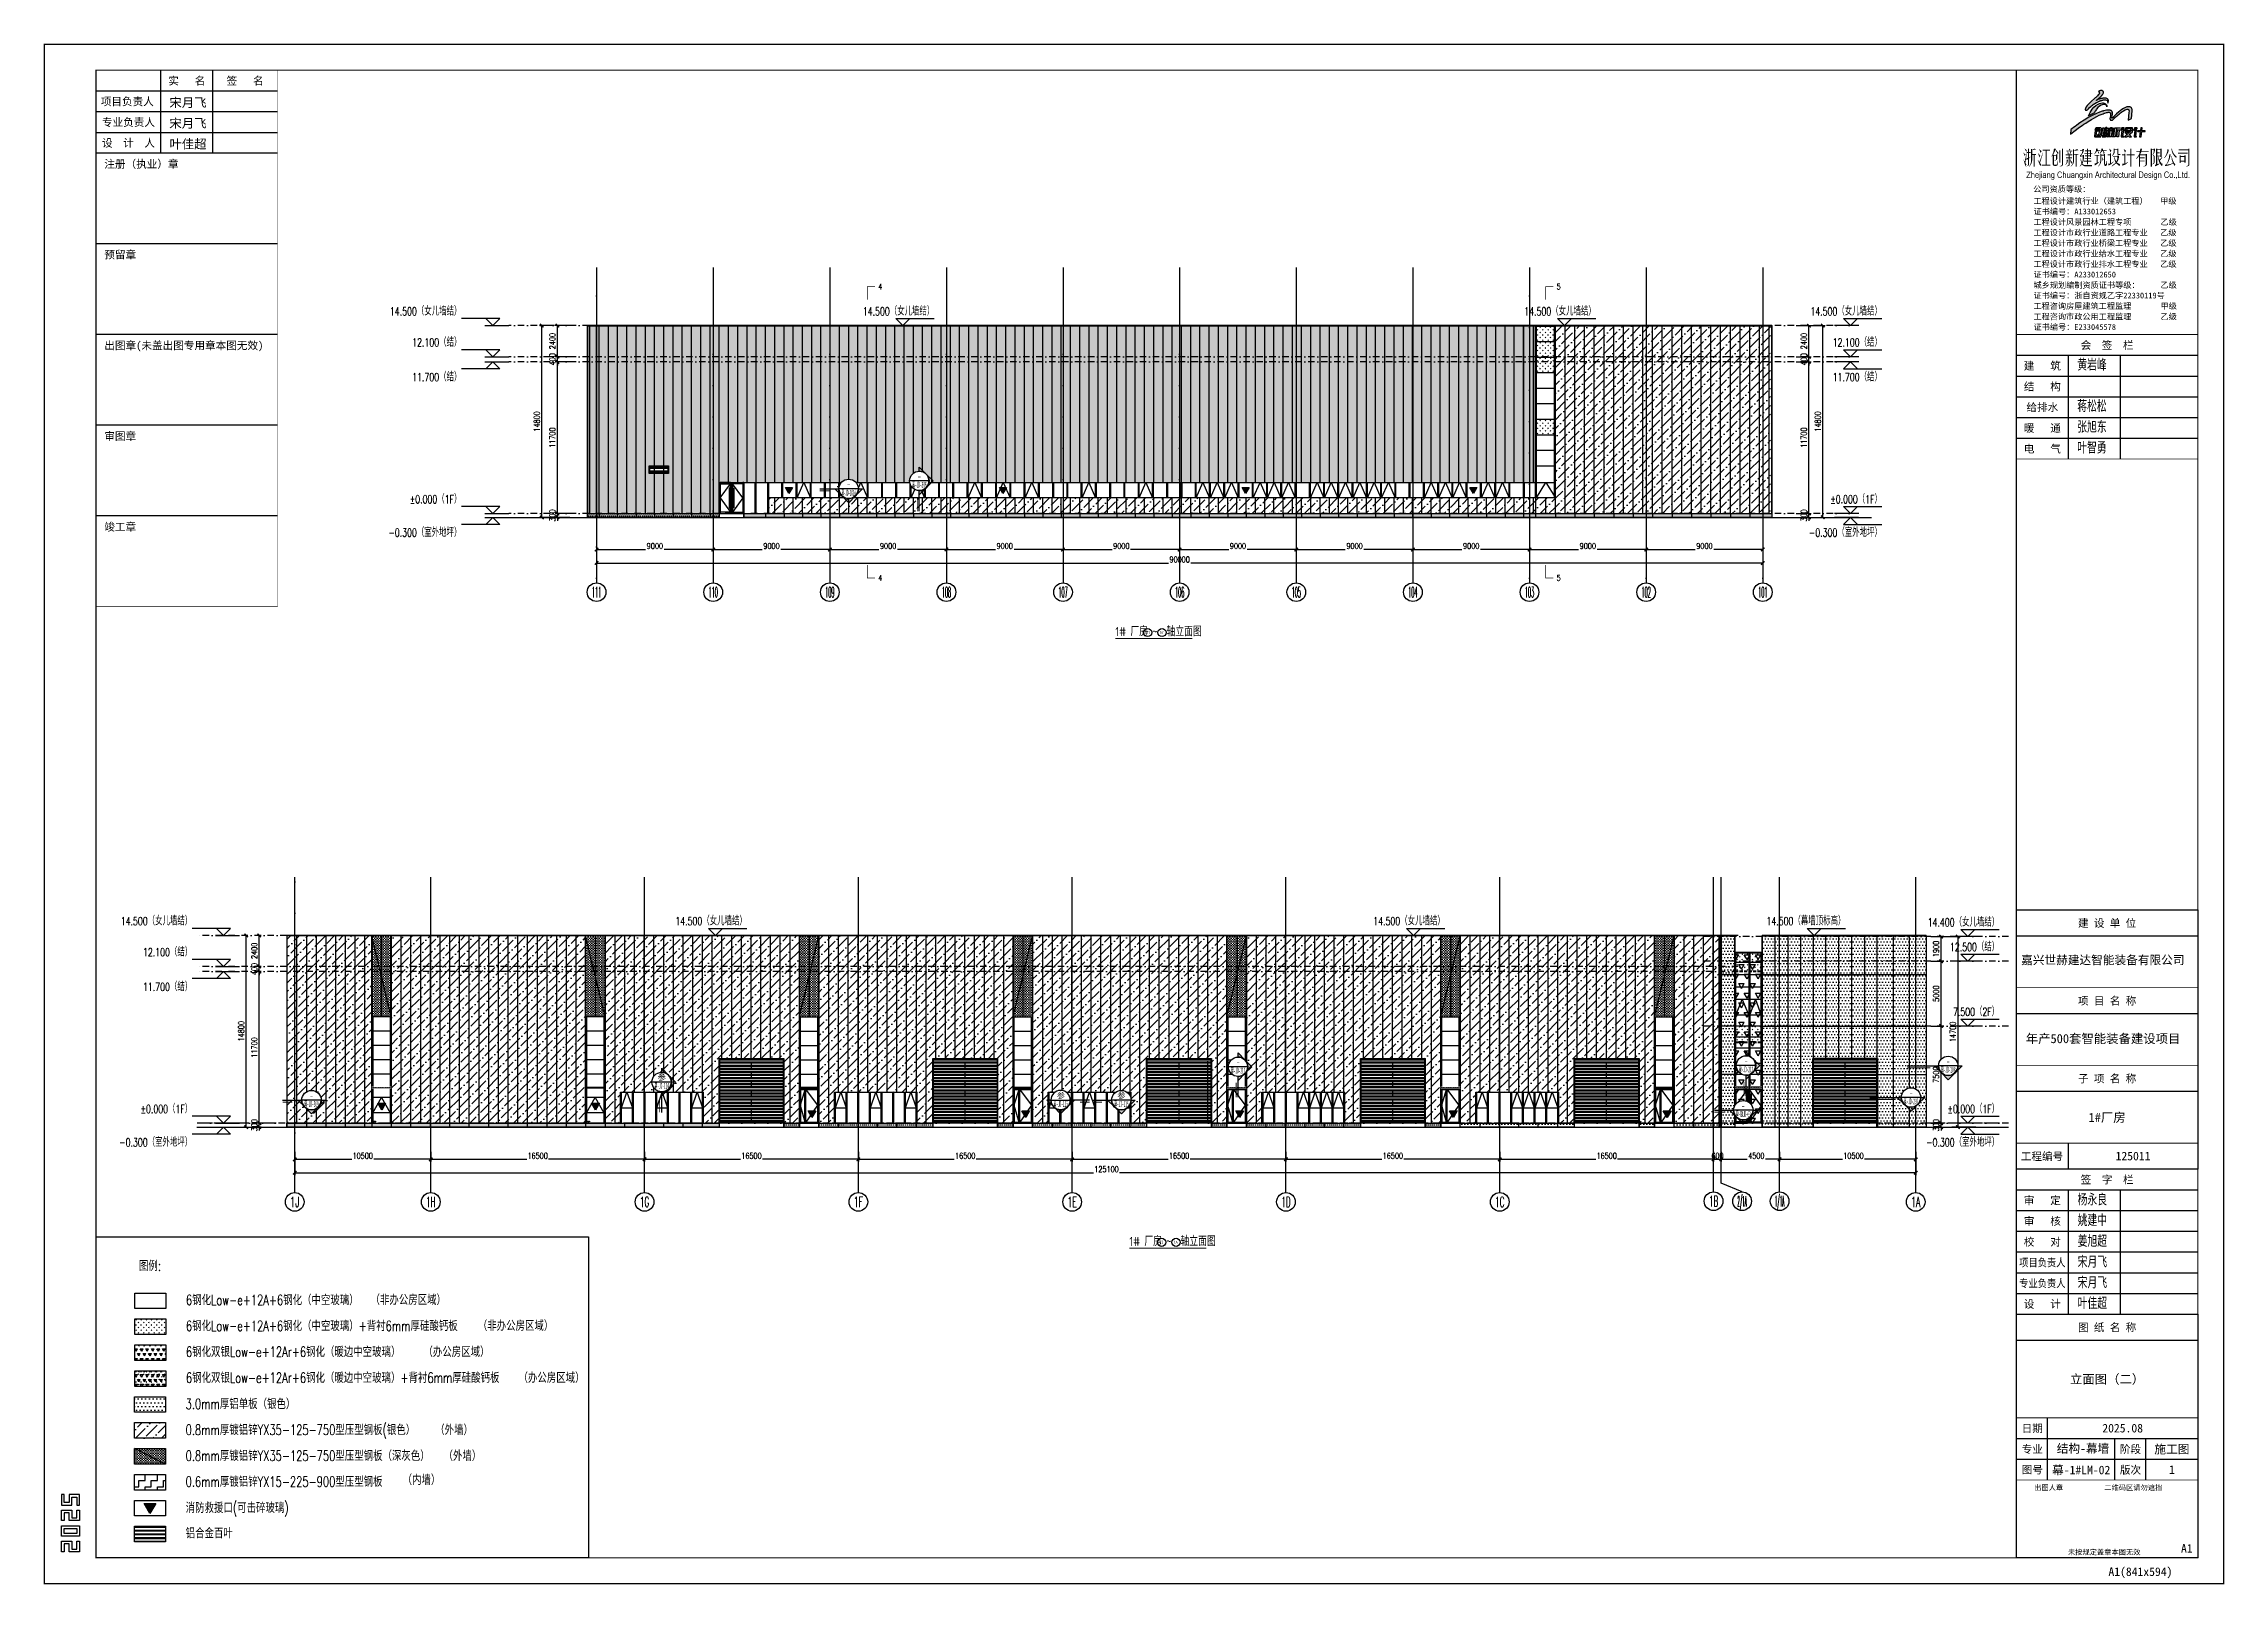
# Model space of a CAD drawing. Extents: x -2072575 to 87763, y 445513 to 805276.
# Drawn here: x -1904375 to -1736075, y 472207 to 591107 of the extents above; entities that cross this region are included whole.
import ezdxf
from ezdxf.enums import TextEntityAlignment as Align

# ---------------------------------------------------------------- set-up
doc = ezdxf.new("R2010")
doc.units = 0
doc.header["$LTSCALE"] = 1000
for name, pattern in [('__DASH', [0.35, 0.25, -0.1]), ('CENTER', [2, 1.25, -0.25, 0.25, -0.25]), ('DASH', [0.35, 0.25, -0.1]), ('DASHDOT', [1, 0.5, -0.25, 0, -0.25]), ('DOT', [0.25, 0, -0.25]), ('DOTE', [2.42, 2, -0.2, 0.02, -0.2]), ('ZN-DASH', [0.35, 0.25, -0.1])]:
    doc.linetypes.add(name, pattern=pattern)
doc.layers.get('Defpoints').update_dxf_attribs({"color": 210})
for name, color, linetype in [('!ZN1-填充-8', 8, 'Continuous'), ('!ZN1-文字-7', 7, 'Continuous'), ('!ZN1-标注-173', 173, 'Continuous'), ('!ZN3-不锈钢板幕墙-7', 7, 'Continuous'), ('!ZN3-玻璃幕墙-4', 4, 'Continuous'), ('!ZN4-辅助材料-1', 1, 'Continuous'), ('!ZN5-钢材投影-40', 40, 'Continuous'), ('!ZN7-索引-3', 3, 'Continuous'), ('0-cxFrame', 155, 'Continuous'), ('112铝材投影', 112, 'Continuous'), ('3符号', 3, 'Continuous'), ('3铝板幕墙', 3, 'Continuous'), ('4玻璃幕墙', 4, 'Continuous'), ('A-AXIS-DOTE', 14, 'DOTE'), ('A-AXIS-DP', 126, 'Continuous'), ('A-HATCH-2', 251, 'Continuous'), ('A-LIN-V', 9, 'Continuous'), ('A-SFCE', 30, 'Continuous'), ('A-门窗表显示尺寸', 160, 'Continuous'), ('AS-WALL', 40, 'Continuous'), ('DIM', 173, 'Continuous'), ('DIM_SYMB', 3, 'Continuous'), ('DOT', 8, 'DOT'), ('DOTE', 1, 'CENTER'), ('IE-填充-JYZS', 7, 'Continuous'), ('PUB_TEXT', 7, 'Continuous'), ('qianming', 155, 'Continuous'), ('压型钢板', 23, 'Continuous')]:
    doc.layers.add(name, color=color, linetype=linetype)
doc.layers.add('0-cxText', color=131, linetype='Continuous', lineweight=25)
doc.layers.add('A-WALL-HATCH', color=8, linetype='Continuous', lineweight=13)
doc.styles.add('_TCH_AXIS', font='COMPLEX', dxfattribs={"bigfont": 'GBCBIG'})
doc.styles.add('_TCH_LABEL', font='COMPLEX', dxfattribs={"bigfont": 'GBCBIG'})
doc.styles.add('A-STANDARD', font='SIMPLEX', dxfattribs={"bigfont": 'GBCBIG'})
doc.styles.add('BZHZ', font='bzxw', dxfattribs={"width": 0.8, "bigfont": 'bzhz'})
doc.styles.add('cx_biaoti', font='')
doc.styles.add('cx_tuming', font='simhei.ttf')
doc.styles.add('cx_tuqian1', font='')
doc.styles.add('DHTEXT-1', font='romans.shx', dxfattribs={"width": 0.7, "bigfont": 'chinese.shx'})
doc.styles.get("Standard").update_dxf_attribs({"font": 'gbenor.shx', "bigfont": 'gbcbig.shx'})
doc.styles.add('ZNTextStyle', font='ROMANS.shx', dxfattribs={"width": 0.7, "bigfont": 'CHINESE.shx'})
doc.styles.add('中南符号', font='simhei.ttf')
doc.styles.add('卓越符号', font='ROMANS.shx', dxfattribs={"width": 0.7, "bigfont": 'CHINESE.shx'})
doc.styles.add('图框宋体', font='', dxfattribs={"width": 0.75})
doc.styles.add('样式 1', font='romans.shx', dxfattribs={"width": 0.7, "bigfont": 'chinese.shx'})
doc.styles.add('黑体', font='simhei.ttf', dxfattribs={"height": 12})
doc.styles.get('cx_biaoti').set_extended_font_data('SimSun')
doc.styles.get('cx_tuqian1').set_extended_font_data('SimSun')
doc.styles.get('图框宋体').set_extended_font_data('SimSun')
doc.dimstyles.new('ZN180', dxfattribs={"dimscale": 180, "dimtxt": 2.5, "dimasz": 1.5, "dimexe": 1, "dimexo": 2, "dimgap": 0.9, "dimtad": 1, "dimdec": 0, "dimdsep": 46, "dimtxsty": 'DHTEXT-1', "dimblk": 'ARCHTICK', "dimcen": 2.5, "dimclrd": 173, "dimclre": 173, "dimclrt": 7, "dimazin": 2, "dimtfac": 1, "dimtdec": 0, "dimtix": 1, "dimtmove": 2, "dimatfit": 3, "dimfxl": 0, "dimarcsym": 0})
pattern_1 = [(45, (-9976.13, -6e-11), (252.5697, 926.08891), [1190.625, -238.125, 0, -238.125])]
pattern_2 = [(45, (-9976.13, 4578.2), (252.5697, 926.08891), [1190.625, -238.125, 0, -238.125])]
pattern_3 = [(0, (-9976.13, 4578.19), (95.25, 95.25), [95.25, -95.25])]

msp = doc.modelspace()

# ---------------------------------------------------------------- texts
at = {"layer": 'PUB_TEXT'}
for s, height, p in [('1#', 700, (-1821667.7, 545378.7)), ('厂房', 675.18, (-1820501, 545378.7)), ('~', 700, (-1818818, 545378.7)), ('轴立面图', 675.18, (-1817709.7, 545378.7)), ('1#', 700, (-1820588.9, 498324)), ('厂房', 675.18, (-1819422.2, 498324)), ('~', 700, (-1817739.3, 498324)), ('轴立面图', 675.18, (-1816630.9, 498324))]:
    msp.add_text(s, height=height, dxfattribs=at).set_placement(p)
for s, height, width, p, p2 in [('111', 226.8, 1.185185, (-1819319.2, 545545.3), (-1819016.8, 545545.3)), ('101', 204.53, 1.203248, (-1818218.7, 545556.4), (-1817900.8, 545556.4)), ('1J', 281.84, 1.081814, (-1818215.2, 498463.1), (-1817963.3, 498463.1)), ('1A', 239.36, 1.173333, (-1817127.2, 498484.3), (-1816834.7, 498484.3))]:
    msp.add_text(s, height=height, dxfattribs=dict(at, width=width)).set_placement(p, p2, align=Align.FIT)

# ---------------------------------------------------------------- blocks, each defined once
blk = doc.blocks.new('JLM5050')
at = {"layer": 'A-HATCH-2'}
h = blk.add_hatch(dxfattribs=at)
h.set_pattern_fill('ANSI32', color=256, scale=50, angle=45)
h.set_pattern_definition([(180, (0, 0), (-1e-14, -238.125), []), (180, (-79.38, 79.38), (-1e-14, -238.125), [])])
h.paths.add_polyline_path([(-1643430, 522187), (-1638530, 522187), (-1638530, 517287), (-1643430, 517287)])
at = {"layer": 'A-AXIS-DOTE', "linetype": '__DASH', "ltscale": 2}
blk.add_line((-1640980, 517237), (-1640980, 522237), dxfattribs=at)
at = {"layer": 'A-LIN-V'}
blk.add_lwpolyline([(-1643480, 522237), (-1638480, 522237), (-1638480, 517237), (-1643480, 517237)], close=True, dxfattribs=at)
at = {"layer": 'A-门窗表显示尺寸'}
blk.add_lwpolyline([(-1643430, 522187), (-1638530, 522187), (-1638530, 517287), (-1643430, 517287)], close=True, dxfattribs=at)
at = {"layer": 'A-门窗表显示尺寸', "color": 3, "style": 'A-STANDARD', "width": 0.705882}
blk.add_text('JLM5050', height=59.5, dxfattribs=at).set_placement((-1643230, 517317))
blk = doc.blocks.new('消防救援口标识')
blk.add_wipeout([(0, 0), (-150, 260), (150, 260)]).dxf.layer = '!ZN1-标注-173'
at = {"layer": '!ZN1-填充-8'}
h = blk.add_hatch(color=252, dxfattribs=at)
h.dxf.hatch_style = 1
h.paths.add_polyline_path([(0, 0), (-150, 260), (150, 260)])
at = {"layer": '!ZN1-标注-173'}
blk.add_lwpolyline([(0, 0), (-150, 260), (150, 260)], close=True, dxfattribs=at)
at = {"layer": '!ZN1-文字-7', "ltscale": 1.5, "style": '样式 1', "width": 0.7}
blk.add_text('消', height=120, dxfattribs=at).set_placement((-62, 164), align=Align.MIDDLE_LEFT)
blk = doc.blocks.new('w4243')
at = {"layer": '!ZN4-辅助材料-1', "xscale": 2, "yscale": 2, "zscale": 2}
blk.add_blockref('消防救援口标识', (-1646421, 506714), dxfattribs=at)
blk = doc.blocks.new('WM1328')
at = {"layer": '4玻璃幕墙'}
for p, q in [((-1822540, 519937), (-1821040, 519937)), ((-1822490, 519887), (-1822090, 519887)), ((-1822440, 519837), (-1822140, 519837)), ((-1822090, 519887), (-1821090, 519887)), ((-1822040, 519837), (-1821140, 519837))]:
    blk.add_line(p, q, dxfattribs=at)
at = {"layer": 'A-WALL-HATCH'}
blk.add_blockref('w4243', (-175149, 10966), dxfattribs=at)
at = {"layer": '4玻璃幕墙'}
for p, q in [((-1822540, 517237), (-1822540, 519937)), ((-1822490, 517237), (-1822490, 519887)), ((-1822440, 517287), (-1822440, 519837)), ((-1822140, 519837), (-1822140, 517287)), ((-1822090, 517237), (-1822090, 519887)), ((-1822040, 517287), (-1822040, 519837)), ((-1821140, 519837), (-1821140, 517287)), ((-1821090, 519887), (-1821090, 517237)), ((-1821040, 519937), (-1821040, 517237)), ((-1821040, 517237), (-1822540, 517237)), ((-1822140, 517287), (-1822440, 517287)), ((-1821140, 517287), (-1822040, 517287))]:
    blk.add_line(p, q, dxfattribs=at)
for points in [[(-1822090, 519887), (-1822490, 518640), (-1822090, 517237)], [(-1822090, 519887), (-1821140, 518630), (-1822090, 517237)]]:
    blk.add_lwpolyline(points, dxfattribs=at)
blk = doc.blocks.new('*U88')
at = {"layer": '!ZN3-玻璃幕墙-4', "color": 7, "ltscale": 10}
blk.add_lwpolyline([(0, 0), (670, 1200), (1340, 0)], dxfattribs=at)
blk = doc.blocks.new('er446')
at = {"layer": '4玻璃幕墙', "ltscale": 1.5}
for p, q in [((-1821070, 519237), (-1822410, 519237)), ((-1821070, 518037), (-1822410, 518037))]:
    blk.add_line(p, q, dxfattribs=at)
at = {"layer": '!ZN3-玻璃幕墙-4', "ltscale": 500}
blk.add_blockref('*U88', (-1822410, 518037), dxfattribs=at)
at = {"layer": 'A-门窗表显示尺寸', "color": 3, "style": 'A-STANDARD', "width": 0.705882}
blk.add_text('C1584', height=59.5, dxfattribs=at).set_placement((-1822380, 517350))
at = {"layer": '!ZN4-辅助材料-1', "xscale": 2, "yscale": 2, "zscale": 2}
blk.add_blockref('消防救援口标识', (-1821724, 518256), dxfattribs=at)
blk = doc.blocks.new('w423432')
at = {"layer": '!ZN1-填充-8', "ltscale": 3000}
h = blk.add_hatch(dxfattribs=at)
h.set_pattern_fill('PLAST', color=141, scale=90)
h.set_pattern_definition([(0, (0, 0), (0, 285.75), []), (0, (0, 35.72), (0, 285.75), []), (0, (0, 71.44), (0, 285.75), [])])
h.paths.add_polyline_path([(-1977090, 516500), (-1975690, 516500), (-1975690, 516000), (-1977090, 516000)])
at = {"layer": '112铝材投影'}
for points in [[(-1977140, 516550), (-1975640, 516550), (-1975640, 515950), (-1977140, 515950)], [(-1977090, 516500), (-1975690, 516500), (-1975690, 516000), (-1977090, 516000)]]:
    blk.add_lwpolyline(points, close=True, dxfattribs=at)
blk = doc.blocks.new('_ArchTick')
at = {"color": 0, "linetype": 'ByBlock', "const_width": 0.4}
blk.add_lwpolyline([(-0.5, -0.5), (0.5, 0.5)], dxfattribs=at)
blk = doc.blocks.new('*D886')
at = {"layer": 'Defpoints', "color": 0, "ltscale": 1800, "transparency": 16777216}
for p in [(93300, 14500), (94633, 14500), (93300, -300)]:
    blk.add_point(p, dxfattribs=at)
at = {"layer": 'DIM', "color": 173, "linetype": 'ByBlock', "lineweight": -2, "ltscale": 1800, "transparency": 16777216}
for p, q in [((93660, 14500), (94813, 14500)), ((94633, -300), (94633, 14500)), ((93660, -300), (94813, -300))]:
    blk.add_line(p, q, dxfattribs=at)
at = {"layer": 'DIM', "color": 173, "lineweight": -2, "ltscale": 1800, "transparency": 16777216, "xscale": 270, "yscale": 270, "zscale": 270}
for p, rotation in [((94633, 14500), 90), ((94633, -300), 270)]:
    blk.add_blockref('_ArchTick', p, dxfattribs=dict(at, rotation=rotation))
at = {"layer": 'DIM', "color": 7, "ltscale": 1800, "transparency": 16777216, "insert": (94246, 7100), "char_height": 450, "attachment_point": 5, "rotation": 90, "style": 'DHTEXT-1'}
blk.add_mtext('14800', dxfattribs=at)
blk = doc.blocks.new('*D887')
at = {"layer": 'Defpoints', "color": 0, "ltscale": 1800, "transparency": 16777216}
for p in [(92230, 0), (93563, 0), (92230, -300)]:
    blk.add_point(p, dxfattribs=at)
at = {"layer": 'DIM', "color": 173, "linetype": 'ByBlock', "lineweight": -2, "ltscale": 1800, "transparency": 16777216}
for p, q in [((92590, 0), (93743, 0)), ((93563, 0), (93563, 270)), ((93563, -300), (93563, 0)), ((92590, -300), (93743, -300)), ((93563, -300), (93563, -570))]:
    blk.add_line(p, q, dxfattribs=at)
at = {"layer": 'DIM', "color": 173, "lineweight": -2, "ltscale": 1800, "transparency": 16777216, "xscale": 270, "yscale": 270, "zscale": 270}
for p, rotation in [((93563, 0), 270), ((93563, -300), 90)]:
    blk.add_blockref('_ArchTick', p, dxfattribs=dict(at, rotation=rotation))
at = {"layer": 'DIM', "color": 7, "ltscale": 1800, "transparency": 16777216, "insert": (93176, -150), "char_height": 450, "attachment_point": 5, "rotation": 90, "style": 'DHTEXT-1'}
blk.add_mtext('300', dxfattribs=at)
blk = doc.blocks.new('*D888')
at = {"layer": 'Defpoints', "color": 0, "ltscale": 1800, "transparency": 16777216}
for p in [(92230, 11700), (93563, 11700), (92230, 0)]:
    blk.add_point(p, dxfattribs=at)
at = {"layer": 'DIM', "color": 173, "linetype": 'ByBlock', "lineweight": -2, "ltscale": 1800, "transparency": 16777216}
for p, q in [((92590, 11700), (93743, 11700)), ((93563, 0), (93563, 11700)), ((92590, 0), (93743, 0))]:
    blk.add_line(p, q, dxfattribs=at)
at = {"layer": 'DIM', "color": 173, "lineweight": -2, "ltscale": 1800, "transparency": 16777216, "xscale": 270, "yscale": 270, "zscale": 270}
for p, rotation in [((93563, 11700), 90), ((93563, 0), 270)]:
    blk.add_blockref('_ArchTick', p, dxfattribs=dict(at, rotation=rotation))
at = {"layer": 'DIM', "color": 7, "ltscale": 1800, "transparency": 16777216, "insert": (93176, 5850), "char_height": 450, "attachment_point": 5, "rotation": 90, "style": 'DHTEXT-1'}
blk.add_mtext('11700', dxfattribs=at)
blk = doc.blocks.new('*D889')
at = {"layer": 'Defpoints', "color": 0, "ltscale": 1800, "transparency": 16777216}
for p in [(92230, 12100), (93563, 12100), (92230, 11700)]:
    blk.add_point(p, dxfattribs=at)
at = {"layer": 'DIM', "color": 173, "linetype": 'ByBlock', "lineweight": -2, "ltscale": 1800, "transparency": 16777216}
for p, q in [((92590, 12100), (93743, 12100)), ((93563, 12100), (93563, 12370)), ((93563, 11700), (93563, 12100)), ((92590, 11700), (93743, 11700)), ((93563, 11700), (93563, 11430))]:
    blk.add_line(p, q, dxfattribs=at)
at = {"layer": 'DIM', "color": 173, "lineweight": -2, "ltscale": 1800, "transparency": 16777216, "xscale": 270, "yscale": 270, "zscale": 270}
for p, rotation in [((93563, 12100), 270), ((93563, 11700), 90)]:
    blk.add_blockref('_ArchTick', p, dxfattribs=dict(at, rotation=rotation))
at = {"layer": 'DIM', "color": 7, "ltscale": 1800, "transparency": 16777216, "insert": (93176, 11900), "char_height": 450, "attachment_point": 5, "rotation": 90, "style": 'DHTEXT-1'}
blk.add_mtext('400', dxfattribs=at)
blk = doc.blocks.new('*D890')
at = {"layer": 'Defpoints', "color": 0, "ltscale": 1800, "transparency": 16777216}
for p in [(92230, 14500), (93563, 14500), (92230, 12100)]:
    blk.add_point(p, dxfattribs=at)
at = {"layer": 'DIM', "color": 173, "linetype": 'ByBlock', "lineweight": -2, "ltscale": 1800, "transparency": 16777216}
for p, q in [((92590, 14500), (93743, 14500)), ((93563, 12100), (93563, 14500)), ((92590, 12100), (93743, 12100))]:
    blk.add_line(p, q, dxfattribs=at)
at = {"layer": 'DIM', "color": 173, "lineweight": -2, "ltscale": 1800, "transparency": 16777216, "xscale": 270, "yscale": 270, "zscale": 270}
for p, rotation in [((93563, 14500), 90), ((93563, 12100), 270)]:
    blk.add_blockref('_ArchTick', p, dxfattribs=dict(at, rotation=rotation))
at = {"layer": 'DIM', "color": 7, "ltscale": 1800, "transparency": 16777216, "insert": (93176, 13300), "char_height": 450, "attachment_point": 5, "rotation": 90, "style": 'DHTEXT-1'}
blk.add_mtext('2400', dxfattribs=at)
blk = doc.blocks.new('*D877')
at = {"layer": 'Defpoints', "color": 0, "ltscale": 1800, "transparency": 16777216}
for p in [(81000, -1577), (90000, -1577), (90000, -2784)]:
    blk.add_point(p, dxfattribs=at)
at = {"layer": 'DIM', "color": 173, "linetype": 'ByBlock', "lineweight": -2, "ltscale": 1800, "transparency": 16777216}
for p, q in [((81000, -1937), (81000, -2964)), ((81000, -2784), (84783, -2784)), ((90000, -2784), (86217, -2784)), ((90000, -1937), (90000, -2964))]:
    blk.add_line(p, q, dxfattribs=at)
at = {"layer": 'DIM', "color": 173, "lineweight": -2, "ltscale": 1800, "transparency": 16777216, "xscale": 270, "yscale": 270, "zscale": 270, "rotation": 180}
blk.add_blockref('_ArchTick', (81000, -2784), dxfattribs=at)
at = {"layer": 'DIM', "color": 173, "lineweight": -2, "ltscale": 1800, "transparency": 16777216, "xscale": 270, "yscale": 270, "zscale": 270}
blk.add_blockref('_ArchTick', (90000, -2784), dxfattribs=at)
at = {"layer": 'DIM', "color": 7, "ltscale": 1800, "transparency": 16777216, "insert": (85500, -2509), "char_height": 450, "attachment_point": 5, "style": 'DHTEXT-1'}
blk.add_mtext('9000', dxfattribs=at)
blk = doc.blocks.new('*D878')
at = {"layer": 'Defpoints', "color": 0, "ltscale": 1800, "transparency": 16777216}
for p in [(72000, -1577), (81000, -1577), (81000, -2784)]:
    blk.add_point(p, dxfattribs=at)
at = {"layer": 'DIM', "color": 173, "linetype": 'ByBlock', "lineweight": -2, "ltscale": 1800, "transparency": 16777216}
for p, q in [((72000, -1937), (72000, -2964)), ((72000, -2784), (75783, -2784)), ((81000, -2784), (77217, -2784)), ((81000, -1937), (81000, -2964))]:
    blk.add_line(p, q, dxfattribs=at)
at = {"layer": 'DIM', "color": 173, "lineweight": -2, "ltscale": 1800, "transparency": 16777216, "xscale": 270, "yscale": 270, "zscale": 270, "rotation": 180}
blk.add_blockref('_ArchTick', (72000, -2784), dxfattribs=at)
at = {"layer": 'DIM', "color": 173, "lineweight": -2, "ltscale": 1800, "transparency": 16777216, "xscale": 270, "yscale": 270, "zscale": 270}
blk.add_blockref('_ArchTick', (81000, -2784), dxfattribs=at)
at = {"layer": 'DIM', "color": 7, "ltscale": 1800, "transparency": 16777216, "insert": (76500, -2509), "char_height": 450, "attachment_point": 5, "style": 'DHTEXT-1'}
blk.add_mtext('9000', dxfattribs=at)
blk = doc.blocks.new('*D879')
at = {"layer": 'Defpoints', "color": 0, "ltscale": 1800, "transparency": 16777216}
for p in [(63000, -1577), (72000, -1577), (72000, -2784)]:
    blk.add_point(p, dxfattribs=at)
at = {"layer": 'DIM', "color": 173, "linetype": 'ByBlock', "lineweight": -2, "ltscale": 1800, "transparency": 16777216}
for p, q in [((63000, -1937), (63000, -2964)), ((63000, -2784), (66783, -2784)), ((72000, -2784), (68217, -2784)), ((72000, -1937), (72000, -2964))]:
    blk.add_line(p, q, dxfattribs=at)
at = {"layer": 'DIM', "color": 173, "lineweight": -2, "ltscale": 1800, "transparency": 16777216, "xscale": 270, "yscale": 270, "zscale": 270, "rotation": 180}
blk.add_blockref('_ArchTick', (63000, -2784), dxfattribs=at)
at = {"layer": 'DIM', "color": 173, "lineweight": -2, "ltscale": 1800, "transparency": 16777216, "xscale": 270, "yscale": 270, "zscale": 270}
blk.add_blockref('_ArchTick', (72000, -2784), dxfattribs=at)
at = {"layer": 'DIM', "color": 7, "ltscale": 1800, "transparency": 16777216, "insert": (67500, -2509), "char_height": 450, "attachment_point": 5, "style": 'DHTEXT-1'}
blk.add_mtext('9000', dxfattribs=at)
blk = doc.blocks.new('*D880')
at = {"layer": 'Defpoints', "color": 0, "ltscale": 1800, "transparency": 16777216}
for p in [(54000, -1577), (63000, -1577), (63000, -2784)]:
    blk.add_point(p, dxfattribs=at)
at = {"layer": 'DIM', "color": 173, "linetype": 'ByBlock', "lineweight": -2, "ltscale": 1800, "transparency": 16777216}
for p, q in [((54000, -1937), (54000, -2964)), ((54000, -2784), (57783, -2784)), ((63000, -2784), (59217, -2784)), ((63000, -1937), (63000, -2964))]:
    blk.add_line(p, q, dxfattribs=at)
at = {"layer": 'DIM', "color": 173, "lineweight": -2, "ltscale": 1800, "transparency": 16777216, "xscale": 270, "yscale": 270, "zscale": 270, "rotation": 180}
blk.add_blockref('_ArchTick', (54000, -2784), dxfattribs=at)
at = {"layer": 'DIM', "color": 173, "lineweight": -2, "ltscale": 1800, "transparency": 16777216, "xscale": 270, "yscale": 270, "zscale": 270}
blk.add_blockref('_ArchTick', (63000, -2784), dxfattribs=at)
at = {"layer": 'DIM', "color": 7, "ltscale": 1800, "transparency": 16777216, "insert": (58500, -2509), "char_height": 450, "attachment_point": 5, "style": 'DHTEXT-1'}
blk.add_mtext('9000', dxfattribs=at)
blk = doc.blocks.new('*D881')
at = {"layer": 'Defpoints', "color": 0, "ltscale": 1800, "transparency": 16777216}
for p in [(45000, -1577), (54000, -1577), (54000, -2784)]:
    blk.add_point(p, dxfattribs=at)
at = {"layer": 'DIM', "color": 173, "linetype": 'ByBlock', "lineweight": -2, "ltscale": 1800, "transparency": 16777216}
for p, q in [((45000, -1937), (45000, -2964)), ((45000, -2784), (48783, -2784)), ((54000, -2784), (50217, -2784)), ((54000, -1937), (54000, -2964))]:
    blk.add_line(p, q, dxfattribs=at)
at = {"layer": 'DIM', "color": 173, "lineweight": -2, "ltscale": 1800, "transparency": 16777216, "xscale": 270, "yscale": 270, "zscale": 270, "rotation": 180}
blk.add_blockref('_ArchTick', (45000, -2784), dxfattribs=at)
at = {"layer": 'DIM', "color": 173, "lineweight": -2, "ltscale": 1800, "transparency": 16777216, "xscale": 270, "yscale": 270, "zscale": 270}
blk.add_blockref('_ArchTick', (54000, -2784), dxfattribs=at)
at = {"layer": 'DIM', "color": 7, "ltscale": 1800, "transparency": 16777216, "insert": (49500, -2509), "char_height": 450, "attachment_point": 5, "style": 'DHTEXT-1'}
blk.add_mtext('9000', dxfattribs=at)
blk = doc.blocks.new('*D882')
at = {"layer": 'Defpoints', "color": 0, "ltscale": 1800, "transparency": 16777216}
for p in [(36000, -1577), (45000, -1577), (45000, -2784)]:
    blk.add_point(p, dxfattribs=at)
at = {"layer": 'DIM', "color": 173, "linetype": 'ByBlock', "lineweight": -2, "ltscale": 1800, "transparency": 16777216}
for p, q in [((36000, -1937), (36000, -2964)), ((36000, -2784), (39783, -2784)), ((45000, -2784), (41217, -2784)), ((45000, -1937), (45000, -2964))]:
    blk.add_line(p, q, dxfattribs=at)
at = {"layer": 'DIM', "color": 173, "lineweight": -2, "ltscale": 1800, "transparency": 16777216, "xscale": 270, "yscale": 270, "zscale": 270, "rotation": 180}
blk.add_blockref('_ArchTick', (36000, -2784), dxfattribs=at)
at = {"layer": 'DIM', "color": 173, "lineweight": -2, "ltscale": 1800, "transparency": 16777216, "xscale": 270, "yscale": 270, "zscale": 270}
blk.add_blockref('_ArchTick', (45000, -2784), dxfattribs=at)
at = {"layer": 'DIM', "color": 7, "ltscale": 1800, "transparency": 16777216, "insert": (40500, -2509), "char_height": 450, "attachment_point": 5, "style": 'DHTEXT-1'}
blk.add_mtext('9000', dxfattribs=at)
blk = doc.blocks.new('*D883')
at = {"layer": 'Defpoints', "color": 0, "ltscale": 1800, "transparency": 16777216}
for p in [(27000, -1577), (36000, -1577), (36000, -2784)]:
    blk.add_point(p, dxfattribs=at)
at = {"layer": 'DIM', "color": 173, "linetype": 'ByBlock', "lineweight": -2, "ltscale": 1800, "transparency": 16777216}
for p, q in [((27000, -1937), (27000, -2964)), ((27000, -2784), (30783, -2784)), ((36000, -2784), (32217, -2784)), ((36000, -1937), (36000, -2964))]:
    blk.add_line(p, q, dxfattribs=at)
at = {"layer": 'DIM', "color": 173, "lineweight": -2, "ltscale": 1800, "transparency": 16777216, "xscale": 270, "yscale": 270, "zscale": 270, "rotation": 180}
blk.add_blockref('_ArchTick', (27000, -2784), dxfattribs=at)
at = {"layer": 'DIM', "color": 173, "lineweight": -2, "ltscale": 1800, "transparency": 16777216, "xscale": 270, "yscale": 270, "zscale": 270}
blk.add_blockref('_ArchTick', (36000, -2784), dxfattribs=at)
at = {"layer": 'DIM', "color": 7, "ltscale": 1800, "transparency": 16777216, "insert": (31500, -2509), "char_height": 450, "attachment_point": 5, "style": 'DHTEXT-1'}
blk.add_mtext('9000', dxfattribs=at)
blk = doc.blocks.new('*D884')
at = {"layer": 'Defpoints', "color": 0, "ltscale": 1800, "transparency": 16777216}
for p in [(18000, -1577), (27000, -1577), (27000, -2784)]:
    blk.add_point(p, dxfattribs=at)
at = {"layer": 'DIM', "color": 173, "linetype": 'ByBlock', "lineweight": -2, "ltscale": 1800, "transparency": 16777216}
for p, q in [((18000, -1937), (18000, -2964)), ((18000, -2784), (21783, -2784)), ((27000, -2784), (23217, -2784)), ((27000, -1937), (27000, -2964))]:
    blk.add_line(p, q, dxfattribs=at)
at = {"layer": 'DIM', "color": 173, "lineweight": -2, "ltscale": 1800, "transparency": 16777216, "xscale": 270, "yscale": 270, "zscale": 270, "rotation": 180}
blk.add_blockref('_ArchTick', (18000, -2784), dxfattribs=at)
at = {"layer": 'DIM', "color": 173, "lineweight": -2, "ltscale": 1800, "transparency": 16777216, "xscale": 270, "yscale": 270, "zscale": 270}
blk.add_blockref('_ArchTick', (27000, -2784), dxfattribs=at)
at = {"layer": 'DIM', "color": 7, "ltscale": 1800, "transparency": 16777216, "insert": (22500, -2509), "char_height": 450, "attachment_point": 5, "style": 'DHTEXT-1'}
blk.add_mtext('9000', dxfattribs=at)
blk = doc.blocks.new('*D885')
at = {"layer": 'Defpoints', "color": 0, "ltscale": 1800, "transparency": 16777216}
for p in [(9000, -1577), (18000, -1577), (18000, -2784)]:
    blk.add_point(p, dxfattribs=at)
at = {"layer": 'DIM', "color": 173, "linetype": 'ByBlock', "lineweight": -2, "ltscale": 1800, "transparency": 16777216}
for p, q in [((9000, -1937), (9000, -2964)), ((9000, -2784), (12783, -2784)), ((18000, -2784), (14217, -2784)), ((18000, -1937), (18000, -2964))]:
    blk.add_line(p, q, dxfattribs=at)
at = {"layer": 'DIM', "color": 173, "lineweight": -2, "ltscale": 1800, "transparency": 16777216, "xscale": 270, "yscale": 270, "zscale": 270, "rotation": 180}
blk.add_blockref('_ArchTick', (9000, -2784), dxfattribs=at)
at = {"layer": 'DIM', "color": 173, "lineweight": -2, "ltscale": 1800, "transparency": 16777216, "xscale": 270, "yscale": 270, "zscale": 270}
blk.add_blockref('_ArchTick', (18000, -2784), dxfattribs=at)
at = {"layer": 'DIM', "color": 7, "ltscale": 1800, "transparency": 16777216, "insert": (13500, -2509), "char_height": 450, "attachment_point": 5, "style": 'DHTEXT-1'}
blk.add_mtext('9000', dxfattribs=at)
blk = doc.blocks.new('*D891')
at = {"layer": 'Defpoints', "color": 0, "ltscale": 1800, "transparency": 16777216}
for p in [(0, -1577), (9000, -1577), (9000, -2784)]:
    blk.add_point(p, dxfattribs=at)
at = {"layer": 'DIM', "color": 173, "linetype": 'ByBlock', "lineweight": -2, "ltscale": 1800, "transparency": 16777216}
for p, q in [((0, -1937), (0, -2964)), ((0, -2784), (3783, -2784)), ((9000, -2784), (5217, -2784)), ((9000, -1937), (9000, -2964))]:
    blk.add_line(p, q, dxfattribs=at)
at = {"layer": 'DIM', "color": 173, "lineweight": -2, "ltscale": 1800, "transparency": 16777216, "xscale": 270, "yscale": 270, "zscale": 270, "rotation": 180}
blk.add_blockref('_ArchTick', (0, -2784), dxfattribs=at)
at = {"layer": 'DIM', "color": 173, "lineweight": -2, "ltscale": 1800, "transparency": 16777216, "xscale": 270, "yscale": 270, "zscale": 270}
blk.add_blockref('_ArchTick', (9000, -2784), dxfattribs=at)
at = {"layer": 'DIM', "color": 7, "ltscale": 1800, "transparency": 16777216, "insert": (4500, -2509), "char_height": 450, "attachment_point": 5, "style": 'DHTEXT-1'}
blk.add_mtext('9000', dxfattribs=at)
blk = doc.blocks.new('*D892')
at = {"layer": 'Defpoints', "color": 0, "ltscale": 1800, "transparency": 16777216}
for p in [(0, -1991), (90000, -1991), (90000, -3824)]:
    blk.add_point(p, dxfattribs=at)
at = {"layer": 'DIM', "color": 173, "linetype": 'ByBlock', "lineweight": -2, "ltscale": 1800, "transparency": 16777216}
for p, q in [((0, -2351), (0, -4004)), ((90000, -2351), (90000, -4004)), ((0, -3824), (44133, -3824)), ((90000, -3824), (45867, -3824))]:
    blk.add_line(p, q, dxfattribs=at)
at = {"layer": 'DIM', "color": 173, "lineweight": -2, "ltscale": 1800, "transparency": 16777216, "xscale": 270, "yscale": 270, "zscale": 270, "rotation": 180}
blk.add_blockref('_ArchTick', (0, -3824), dxfattribs=at)
at = {"layer": 'DIM', "color": 173, "lineweight": -2, "ltscale": 1800, "transparency": 16777216, "xscale": 270, "yscale": 270, "zscale": 270}
blk.add_blockref('_ArchTick', (90000, -3824), dxfattribs=at)
at = {"layer": 'DIM', "color": 7, "ltscale": 1800, "transparency": 16777216, "insert": (45000, -3549), "char_height": 450, "attachment_point": 5, "style": 'DHTEXT-1'}
blk.add_mtext('90000', dxfattribs=at)
blk = doc.blocks.new('*D893')
at = {"layer": 'Defpoints', "color": 0, "ltscale": 1800, "transparency": 16777216}
for p in [(-4223, 14500), (-2890, 14500), (-2890, -300)]:
    blk.add_point(p, dxfattribs=at)
at = {"layer": 'DIM', "color": 173, "linetype": 'ByBlock', "lineweight": -2, "ltscale": 1800, "transparency": 16777216}
for p, q in [((-3250, 14500), (-4403, 14500)), ((-4223, -300), (-4223, 14500)), ((-3250, -300), (-4403, -300))]:
    blk.add_line(p, q, dxfattribs=at)
at = {"layer": 'DIM', "color": 173, "lineweight": -2, "ltscale": 1800, "transparency": 16777216, "xscale": 270, "yscale": 270, "zscale": 270}
for p, rotation in [((-4223, 14500), 90), ((-4223, -300), 270)]:
    blk.add_blockref('_ArchTick', p, dxfattribs=dict(at, rotation=rotation))
at = {"layer": 'DIM', "color": 7, "ltscale": 1800, "transparency": 16777216, "insert": (-4610, 7100), "char_height": 450, "attachment_point": 5, "rotation": 90, "style": 'DHTEXT-1'}
blk.add_mtext('14800', dxfattribs=at)
blk = doc.blocks.new('*D894')
at = {"layer": 'Defpoints', "color": 0, "ltscale": 1800, "transparency": 16777216}
for p in [(-3023, 0), (-1690, 0), (-1690, -300)]:
    blk.add_point(p, dxfattribs=at)
at = {"layer": 'DIM', "color": 173, "linetype": 'ByBlock', "lineweight": -2, "ltscale": 1800, "transparency": 16777216}
for p, q in [((-2050, 0), (-3203, 0)), ((-3023, 0), (-3023, 270)), ((-3023, -300), (-3023, 0)), ((-2050, -300), (-3203, -300)), ((-3023, -300), (-3023, -570))]:
    blk.add_line(p, q, dxfattribs=at)
at = {"layer": 'DIM', "color": 173, "lineweight": -2, "ltscale": 1800, "transparency": 16777216, "xscale": 270, "yscale": 270, "zscale": 270}
for p, rotation in [((-3023, 0), 270), ((-3023, -300), 90)]:
    blk.add_blockref('_ArchTick', p, dxfattribs=dict(at, rotation=rotation))
at = {"layer": 'DIM', "color": 7, "ltscale": 1800, "transparency": 16777216, "insert": (-3410, -150), "char_height": 450, "attachment_point": 5, "rotation": 90, "style": 'DHTEXT-1'}
blk.add_mtext('300', dxfattribs=at)
blk = doc.blocks.new('*D895')
at = {"layer": 'Defpoints', "color": 0, "ltscale": 1800, "transparency": 16777216}
for p in [(-3023, 11700), (-1690, 11700), (-1690, 0)]:
    blk.add_point(p, dxfattribs=at)
at = {"layer": 'DIM', "color": 173, "linetype": 'ByBlock', "lineweight": -2, "ltscale": 1800, "transparency": 16777216}
for p, q in [((-2050, 11700), (-3203, 11700)), ((-3023, 0), (-3023, 11700)), ((-2050, 0), (-3203, 0))]:
    blk.add_line(p, q, dxfattribs=at)
at = {"layer": 'DIM', "color": 173, "lineweight": -2, "ltscale": 1800, "transparency": 16777216, "xscale": 270, "yscale": 270, "zscale": 270}
for p, rotation in [((-3023, 11700), 90), ((-3023, 0), 270)]:
    blk.add_blockref('_ArchTick', p, dxfattribs=dict(at, rotation=rotation))
at = {"layer": 'DIM', "color": 7, "ltscale": 1800, "transparency": 16777216, "insert": (-3410, 5850), "char_height": 450, "attachment_point": 5, "rotation": 90, "style": 'DHTEXT-1'}
blk.add_mtext('11700', dxfattribs=at)
blk = doc.blocks.new('*D896')
at = {"layer": 'Defpoints', "color": 0, "ltscale": 1800, "transparency": 16777216}
for p in [(-3023, 12100), (-1690, 12100), (-1690, 11700)]:
    blk.add_point(p, dxfattribs=at)
at = {"layer": 'DIM', "color": 173, "linetype": 'ByBlock', "lineweight": -2, "ltscale": 1800, "transparency": 16777216}
for p, q in [((-2050, 12100), (-3203, 12100)), ((-3023, 12100), (-3023, 12370)), ((-3023, 11700), (-3023, 12100)), ((-2050, 11700), (-3203, 11700)), ((-3023, 11700), (-3023, 11430))]:
    blk.add_line(p, q, dxfattribs=at)
at = {"layer": 'DIM', "color": 173, "lineweight": -2, "ltscale": 1800, "transparency": 16777216, "xscale": 270, "yscale": 270, "zscale": 270}
for p, rotation in [((-3023, 12100), 270), ((-3023, 11700), 90)]:
    blk.add_blockref('_ArchTick', p, dxfattribs=dict(at, rotation=rotation))
at = {"layer": 'DIM', "color": 7, "ltscale": 1800, "transparency": 16777216, "insert": (-3410, 11900), "char_height": 450, "attachment_point": 5, "rotation": 90, "style": 'DHTEXT-1'}
blk.add_mtext('400', dxfattribs=at)
blk = doc.blocks.new('*D897')
at = {"layer": 'Defpoints', "color": 0, "ltscale": 1800, "transparency": 16777216}
for p in [(-3023, 14500), (-1690, 14500), (-1690, 12100)]:
    blk.add_point(p, dxfattribs=at)
at = {"layer": 'DIM', "color": 173, "linetype": 'ByBlock', "lineweight": -2, "ltscale": 1800, "transparency": 16777216}
for p, q in [((-2050, 14500), (-3203, 14500)), ((-3023, 12100), (-3023, 14500)), ((-2050, 12100), (-3203, 12100))]:
    blk.add_line(p, q, dxfattribs=at)
at = {"layer": 'DIM', "color": 173, "lineweight": -2, "ltscale": 1800, "transparency": 16777216, "xscale": 270, "yscale": 270, "zscale": 270}
for p, rotation in [((-3023, 14500), 90), ((-3023, 12100), 270)]:
    blk.add_blockref('_ArchTick', p, dxfattribs=dict(at, rotation=rotation))
at = {"layer": 'DIM', "color": 7, "ltscale": 1800, "transparency": 16777216, "insert": (-3410, 13300), "char_height": 450, "attachment_point": 5, "rotation": 90, "style": 'DHTEXT-1'}
blk.add_mtext('2400', dxfattribs=at)
blk = doc.blocks.new('卓越-轴号')
blk.add_circle((0, 0), 4)
at = {"color": 0, "style": '_TCH_AXIS', "width": 1.041667, "flags": 8}
blk.add_attdef('A', text='', height=4.48, dxfattribs=at).set_placement((-2, -2.24), (2, -2.24), align=Align.FIT)
blk = doc.blocks.new('*U137')
at = {"ltscale": 10}
blk.add_line((3.48, 0), (-6.85, 0), dxfattribs=at)
blk.add_lwpolyline([(3, 3), (0, 0), (-3, 3), (13.45, 3)])
at = {"color": 0, "style": '卓越符号', "width": 0.7, "flags": 8}
blk.add_attdef('±0.000', text='', height=3.5, dxfattribs=at).set_placement((13.45, 4.35), align=Align.RIGHT)
blk = doc.blocks.new('*U138')
at = {"ltscale": 10}
blk.add_line((3.48, 0), (-6.85, 0), dxfattribs=at)
blk.add_lwpolyline([(3, -3), (0, 0), (-3, -3), (13.45, -3)])
at = {"color": 0, "style": '卓越符号', "width": 0.7, "flags": 8}
blk.add_attdef('±0.000', text='', height=3.5, dxfattribs=at).set_placement((13.45, -7.85), align=Align.RIGHT)
blk = doc.blocks.new('*D912')
at = {"layer": 'Defpoints', "color": 0, "ltscale": 1800, "transparency": 16777216}
for p in [(-3746, 14500), (-3435, 14500), (-3435, -300)]:
    blk.add_point(p, dxfattribs=at)
at = {"layer": 'DIM', "color": 173, "linetype": 'ByBlock', "lineweight": -2, "ltscale": 1800, "transparency": 16777216}
for p, q in [((-3795, 14500), (-3926, 14500)), ((-3746, -300), (-3746, 14500)), ((-3795, -300), (-3926, -300))]:
    blk.add_line(p, q, dxfattribs=at)
at = {"layer": 'DIM', "color": 173, "lineweight": -2, "ltscale": 1800, "transparency": 16777216, "xscale": 270, "yscale": 270, "zscale": 270}
for p, rotation in [((-3746, 14500), 90), ((-3746, -300), 270)]:
    blk.add_blockref('_ArchTick', p, dxfattribs=dict(at, rotation=rotation))
at = {"layer": 'DIM', "color": 7, "ltscale": 1800, "transparency": 16777216, "insert": (-4133, 7100), "char_height": 450, "attachment_point": 5, "rotation": 90, "style": 'DHTEXT-1'}
blk.add_mtext('14800', dxfattribs=at)
blk = doc.blocks.new('*D913')
at = {"layer": 'Defpoints', "color": 0, "ltscale": 1800, "transparency": 16777216}
for p in [(-2729, 0), (-2235, 0), (-2235, -300)]:
    blk.add_point(p, dxfattribs=at)
at = {"layer": 'DIM', "color": 173, "linetype": 'ByBlock', "lineweight": -2, "ltscale": 1800, "transparency": 16777216}
for p, q in [((-2595, 0), (-2909, 0)), ((-2729, 0), (-2729, 270)), ((-2729, -300), (-2729, 0)), ((-2595, -300), (-2909, -300)), ((-2729, -300), (-2729, -570))]:
    blk.add_line(p, q, dxfattribs=at)
at = {"layer": 'DIM', "color": 173, "lineweight": -2, "ltscale": 1800, "transparency": 16777216, "xscale": 270, "yscale": 270, "zscale": 270}
for p, rotation in [((-2729, 0), 270), ((-2729, -300), 90)]:
    blk.add_blockref('_ArchTick', p, dxfattribs=dict(at, rotation=rotation))
at = {"layer": 'DIM', "color": 7, "ltscale": 1800, "transparency": 16777216, "insert": (-3116, -150), "char_height": 450, "attachment_point": 5, "rotation": 90, "style": 'DHTEXT-1'}
blk.add_mtext('300', dxfattribs=at)
blk = doc.blocks.new('*D914')
at = {"layer": 'Defpoints', "color": 0, "ltscale": 1800, "transparency": 16777216}
for p in [(-2729, 11700), (-2235, 11700), (-2235, 0)]:
    blk.add_point(p, dxfattribs=at)
at = {"layer": 'DIM', "color": 173, "linetype": 'ByBlock', "lineweight": -2, "ltscale": 1800, "transparency": 16777216}
for p, q in [((-2595, 11700), (-2909, 11700)), ((-2729, 0), (-2729, 11700)), ((-2595, 0), (-2909, 0))]:
    blk.add_line(p, q, dxfattribs=at)
at = {"layer": 'DIM', "color": 173, "lineweight": -2, "ltscale": 1800, "transparency": 16777216, "xscale": 270, "yscale": 270, "zscale": 270}
for p, rotation in [((-2729, 11700), 90), ((-2729, 0), 270)]:
    blk.add_blockref('_ArchTick', p, dxfattribs=dict(at, rotation=rotation))
at = {"layer": 'DIM', "color": 7, "ltscale": 1800, "transparency": 16777216, "insert": (-3116, 5850), "char_height": 450, "attachment_point": 5, "rotation": 90, "style": 'DHTEXT-1'}
blk.add_mtext('11700', dxfattribs=at)
blk = doc.blocks.new('*D915')
at = {"layer": 'Defpoints', "color": 0, "ltscale": 1800, "transparency": 16777216}
for p in [(-2729, 12100), (-2235, 12100), (-2235, 11700)]:
    blk.add_point(p, dxfattribs=at)
at = {"layer": 'DIM', "color": 173, "linetype": 'ByBlock', "lineweight": -2, "ltscale": 1800, "transparency": 16777216}
for p, q in [((-2595, 12100), (-2909, 12100)), ((-2729, 12100), (-2729, 12370)), ((-2729, 11700), (-2729, 12100)), ((-2595, 11700), (-2909, 11700)), ((-2729, 11700), (-2729, 11430))]:
    blk.add_line(p, q, dxfattribs=at)
at = {"layer": 'DIM', "color": 173, "lineweight": -2, "ltscale": 1800, "transparency": 16777216, "xscale": 270, "yscale": 270, "zscale": 270}
for p, rotation in [((-2729, 12100), 270), ((-2729, 11700), 90)]:
    blk.add_blockref('_ArchTick', p, dxfattribs=dict(at, rotation=rotation))
at = {"layer": 'DIM', "color": 7, "ltscale": 1800, "transparency": 16777216, "insert": (-3116, 11900), "char_height": 450, "attachment_point": 5, "rotation": 90, "style": 'DHTEXT-1'}
blk.add_mtext('400', dxfattribs=at)
blk = doc.blocks.new('*D916')
at = {"layer": 'Defpoints', "color": 0, "ltscale": 1800, "transparency": 16777216}
for p in [(-2729, 14500), (-2235, 14500), (-2235, 12100)]:
    blk.add_point(p, dxfattribs=at)
at = {"layer": 'DIM', "color": 173, "linetype": 'ByBlock', "lineweight": -2, "ltscale": 1800, "transparency": 16777216}
for p, q in [((-2595, 14500), (-2909, 14500)), ((-2729, 12100), (-2729, 14500)), ((-2595, 12100), (-2909, 12100))]:
    blk.add_line(p, q, dxfattribs=at)
at = {"layer": 'DIM', "color": 173, "lineweight": -2, "ltscale": 1800, "transparency": 16777216, "xscale": 270, "yscale": 270, "zscale": 270}
for p, rotation in [((-2729, 14500), 90), ((-2729, 12100), 270)]:
    blk.add_blockref('_ArchTick', p, dxfattribs=dict(at, rotation=rotation))
at = {"layer": 'DIM', "color": 7, "ltscale": 1800, "transparency": 16777216, "insert": (-3116, 13300), "char_height": 450, "attachment_point": 5, "rotation": 90, "style": 'DHTEXT-1'}
blk.add_mtext('2400', dxfattribs=at)
blk = doc.blocks.new('*D917')
at = {"layer": 'Defpoints', "color": 0, "ltscale": 1800, "transparency": 16777216}
for p in [(0, -1855), (125100, -1855), (125100, -3824)]:
    blk.add_point(p, dxfattribs=at)
at = {"layer": 'DIM', "color": 173, "linetype": 'ByBlock', "lineweight": -2, "ltscale": 1800, "transparency": 16777216}
for p, q in [((0, -2215), (0, -4004)), ((125100, -2215), (125100, -4004)), ((0, -3824), (61655, -3824)), ((125100, -3824), (63644, -3824))]:
    blk.add_line(p, q, dxfattribs=at)
at = {"layer": 'DIM', "color": 173, "lineweight": -2, "ltscale": 1800, "transparency": 16777216, "xscale": 270, "yscale": 270, "zscale": 270, "rotation": 180}
blk.add_blockref('_ArchTick', (0, -3824), dxfattribs=at)
at = {"layer": 'DIM', "color": 173, "lineweight": -2, "ltscale": 1800, "transparency": 16777216, "xscale": 270, "yscale": 270, "zscale": 270}
blk.add_blockref('_ArchTick', (125100, -3824), dxfattribs=at)
at = {"layer": 'DIM', "color": 7, "ltscale": 1800, "transparency": 16777216, "insert": (62650, -3549), "char_height": 450, "attachment_point": 5, "style": 'DHTEXT-1'}
blk.add_mtext('125100', dxfattribs=at)
blk = doc.blocks.new('*D918')
at = {"layer": 'Defpoints', "color": 0, "ltscale": 1800, "transparency": 16777216}
for p in [(0, -1855), (10500, -1855), (10500, -2784)]:
    blk.add_point(p, dxfattribs=at)
at = {"layer": 'DIM', "color": 173, "linetype": 'ByBlock', "lineweight": -2, "ltscale": 1800, "transparency": 16777216}
for p, q in [((0, -2215), (0, -2964)), ((0, -2784), (4406, -2784)), ((10500, -2784), (6095, -2784)), ((10500, -2215), (10500, -2964))]:
    blk.add_line(p, q, dxfattribs=at)
at = {"layer": 'DIM', "color": 173, "lineweight": -2, "ltscale": 1800, "transparency": 16777216, "xscale": 270, "yscale": 270, "zscale": 270, "rotation": 180}
blk.add_blockref('_ArchTick', (0, -2784), dxfattribs=at)
at = {"layer": 'DIM', "color": 173, "lineweight": -2, "ltscale": 1800, "transparency": 16777216, "xscale": 270, "yscale": 270, "zscale": 270}
blk.add_blockref('_ArchTick', (10500, -2784), dxfattribs=at)
at = {"layer": 'DIM', "color": 7, "ltscale": 1800, "transparency": 16777216, "insert": (5250, -2509), "char_height": 450, "attachment_point": 5, "style": 'DHTEXT-1'}
blk.add_mtext('10500', dxfattribs=at)
blk = doc.blocks.new('*D903')
at = {"layer": 'Defpoints', "color": 0, "ltscale": 1800, "transparency": 16777216}
for p in [(10500, -1855), (27000, -1855), (27000, -2784)]:
    blk.add_point(p, dxfattribs=at)
at = {"layer": 'DIM', "color": 173, "linetype": 'ByBlock', "lineweight": -2, "ltscale": 1800, "transparency": 16777216}
for p, q in [((10500, -2215), (10500, -2964)), ((10500, -2784), (17906, -2784)), ((27000, -2784), (19595, -2784)), ((27000, -2215), (27000, -2964))]:
    blk.add_line(p, q, dxfattribs=at)
at = {"layer": 'DIM', "color": 173, "lineweight": -2, "ltscale": 1800, "transparency": 16777216, "xscale": 270, "yscale": 270, "zscale": 270, "rotation": 180}
blk.add_blockref('_ArchTick', (10500, -2784), dxfattribs=at)
at = {"layer": 'DIM', "color": 173, "lineweight": -2, "ltscale": 1800, "transparency": 16777216, "xscale": 270, "yscale": 270, "zscale": 270}
blk.add_blockref('_ArchTick', (27000, -2784), dxfattribs=at)
at = {"layer": 'DIM', "color": 7, "ltscale": 1800, "transparency": 16777216, "insert": (18750, -2509), "char_height": 450, "attachment_point": 5, "style": 'DHTEXT-1'}
blk.add_mtext('16500', dxfattribs=at)
blk = doc.blocks.new('*D904')
at = {"layer": 'Defpoints', "color": 0, "ltscale": 1800, "transparency": 16777216}
for p in [(27000, -1855), (43500, -1855), (43500, -2784)]:
    blk.add_point(p, dxfattribs=at)
at = {"layer": 'DIM', "color": 173, "linetype": 'ByBlock', "lineweight": -2, "ltscale": 1800, "transparency": 16777216}
for p, q in [((27000, -2215), (27000, -2964)), ((27000, -2784), (34406, -2784)), ((43500, -2784), (36095, -2784)), ((43500, -2215), (43500, -2964))]:
    blk.add_line(p, q, dxfattribs=at)
at = {"layer": 'DIM', "color": 173, "lineweight": -2, "ltscale": 1800, "transparency": 16777216, "xscale": 270, "yscale": 270, "zscale": 270, "rotation": 180}
blk.add_blockref('_ArchTick', (27000, -2784), dxfattribs=at)
at = {"layer": 'DIM', "color": 173, "lineweight": -2, "ltscale": 1800, "transparency": 16777216, "xscale": 270, "yscale": 270, "zscale": 270}
blk.add_blockref('_ArchTick', (43500, -2784), dxfattribs=at)
at = {"layer": 'DIM', "color": 7, "ltscale": 1800, "transparency": 16777216, "insert": (35250, -2509), "char_height": 450, "attachment_point": 5, "style": 'DHTEXT-1'}
blk.add_mtext('16500', dxfattribs=at)
blk = doc.blocks.new('*D905')
at = {"layer": 'Defpoints', "color": 0, "ltscale": 1800, "transparency": 16777216}
for p in [(43500, -1855), (60000, -1855), (60000, -2784)]:
    blk.add_point(p, dxfattribs=at)
at = {"layer": 'DIM', "color": 173, "linetype": 'ByBlock', "lineweight": -2, "ltscale": 1800, "transparency": 16777216}
for p, q in [((43500, -2215), (43500, -2964)), ((43500, -2784), (50906, -2784)), ((60000, -2784), (52595, -2784)), ((60000, -2215), (60000, -2964))]:
    blk.add_line(p, q, dxfattribs=at)
at = {"layer": 'DIM', "color": 173, "lineweight": -2, "ltscale": 1800, "transparency": 16777216, "xscale": 270, "yscale": 270, "zscale": 270, "rotation": 180}
blk.add_blockref('_ArchTick', (43500, -2784), dxfattribs=at)
at = {"layer": 'DIM', "color": 173, "lineweight": -2, "ltscale": 1800, "transparency": 16777216, "xscale": 270, "yscale": 270, "zscale": 270}
blk.add_blockref('_ArchTick', (60000, -2784), dxfattribs=at)
at = {"layer": 'DIM', "color": 7, "ltscale": 1800, "transparency": 16777216, "insert": (51750, -2509), "char_height": 450, "attachment_point": 5, "style": 'DHTEXT-1'}
blk.add_mtext('16500', dxfattribs=at)
blk = doc.blocks.new('*D906')
at = {"layer": 'Defpoints', "color": 0, "ltscale": 1800, "transparency": 16777216}
for p in [(60000, -1855), (76500, -1855), (76500, -2784)]:
    blk.add_point(p, dxfattribs=at)
at = {"layer": 'DIM', "color": 173, "linetype": 'ByBlock', "lineweight": -2, "ltscale": 1800, "transparency": 16777216}
for p, q in [((60000, -2215), (60000, -2964)), ((60000, -2784), (67406, -2784)), ((76500, -2784), (69095, -2784)), ((76500, -2215), (76500, -2964))]:
    blk.add_line(p, q, dxfattribs=at)
at = {"layer": 'DIM', "color": 173, "lineweight": -2, "ltscale": 1800, "transparency": 16777216, "xscale": 270, "yscale": 270, "zscale": 270, "rotation": 180}
blk.add_blockref('_ArchTick', (60000, -2784), dxfattribs=at)
at = {"layer": 'DIM', "color": 173, "lineweight": -2, "ltscale": 1800, "transparency": 16777216, "xscale": 270, "yscale": 270, "zscale": 270}
blk.add_blockref('_ArchTick', (76500, -2784), dxfattribs=at)
at = {"layer": 'DIM', "color": 7, "ltscale": 1800, "transparency": 16777216, "insert": (68250, -2509), "char_height": 450, "attachment_point": 5, "style": 'DHTEXT-1'}
blk.add_mtext('16500', dxfattribs=at)
blk = doc.blocks.new('*D907')
at = {"layer": 'Defpoints', "color": 0, "ltscale": 1800, "transparency": 16777216}
for p in [(76500, -1855), (93000, -1855), (93000, -2784)]:
    blk.add_point(p, dxfattribs=at)
at = {"layer": 'DIM', "color": 173, "linetype": 'ByBlock', "lineweight": -2, "ltscale": 1800, "transparency": 16777216}
for p, q in [((76500, -2215), (76500, -2964)), ((76500, -2784), (83906, -2784)), ((93000, -2784), (85595, -2784)), ((93000, -2215), (93000, -2964))]:
    blk.add_line(p, q, dxfattribs=at)
at = {"layer": 'DIM', "color": 173, "lineweight": -2, "ltscale": 1800, "transparency": 16777216, "xscale": 270, "yscale": 270, "zscale": 270, "rotation": 180}
blk.add_blockref('_ArchTick', (76500, -2784), dxfattribs=at)
at = {"layer": 'DIM', "color": 173, "lineweight": -2, "ltscale": 1800, "transparency": 16777216, "xscale": 270, "yscale": 270, "zscale": 270}
blk.add_blockref('_ArchTick', (93000, -2784), dxfattribs=at)
at = {"layer": 'DIM', "color": 7, "ltscale": 1800, "transparency": 16777216, "insert": (84750, -2509), "char_height": 450, "attachment_point": 5, "style": 'DHTEXT-1'}
blk.add_mtext('16500', dxfattribs=at)
blk = doc.blocks.new('*D908')
at = {"layer": 'Defpoints', "color": 0, "ltscale": 1800, "transparency": 16777216}
for p in [(93000, -1855), (109500, -1855), (109500, -2784)]:
    blk.add_point(p, dxfattribs=at)
at = {"layer": 'DIM', "color": 173, "linetype": 'ByBlock', "lineweight": -2, "ltscale": 1800, "transparency": 16777216}
for p, q in [((93000, -2215), (93000, -2964)), ((93000, -2784), (100406, -2784)), ((109500, -2784), (102095, -2784)), ((109500, -2215), (109500, -2964))]:
    blk.add_line(p, q, dxfattribs=at)
at = {"layer": 'DIM', "color": 173, "lineweight": -2, "ltscale": 1800, "transparency": 16777216, "xscale": 270, "yscale": 270, "zscale": 270, "rotation": 180}
blk.add_blockref('_ArchTick', (93000, -2784), dxfattribs=at)
at = {"layer": 'DIM', "color": 173, "lineweight": -2, "ltscale": 1800, "transparency": 16777216, "xscale": 270, "yscale": 270, "zscale": 270}
blk.add_blockref('_ArchTick', (109500, -2784), dxfattribs=at)
at = {"layer": 'DIM', "color": 7, "ltscale": 1800, "transparency": 16777216, "insert": (101250, -2509), "char_height": 450, "attachment_point": 5, "style": 'DHTEXT-1'}
blk.add_mtext('16500', dxfattribs=at)
blk = doc.blocks.new('*D909')
at = {"layer": 'Defpoints', "color": 0, "ltscale": 1800, "transparency": 16777216}
for p in [(109500, -1855), (110100, -1855), (110100, -2784)]:
    blk.add_point(p, dxfattribs=at)
at = {"layer": 'DIM', "color": 173, "linetype": 'ByBlock', "lineweight": -2, "ltscale": 1800, "transparency": 16777216}
for p, q in [((109500, -2215), (109500, -2964)), ((109500, -2784), (110100, -2784)), ((110100, -2215), (110100, -2964))]:
    blk.add_line(p, q, dxfattribs=at)
at = {"layer": 'DIM', "color": 173, "lineweight": -2, "ltscale": 1800, "transparency": 16777216, "xscale": 270, "yscale": 270, "zscale": 270, "rotation": 180}
blk.add_blockref('_ArchTick', (109500, -2784), dxfattribs=at)
at = {"layer": 'DIM', "color": 173, "lineweight": -2, "ltscale": 1800, "transparency": 16777216, "xscale": 270, "yscale": 270, "zscale": 270}
blk.add_blockref('_ArchTick', (110100, -2784), dxfattribs=at)
at = {"layer": 'DIM', "color": 7, "ltscale": 1800, "transparency": 16777216, "insert": (109800, -2509), "char_height": 450, "attachment_point": 5, "style": 'DHTEXT-1'}
blk.add_mtext('600', dxfattribs=at)
blk = doc.blocks.new('*D910')
at = {"layer": 'Defpoints', "color": 0, "ltscale": 1800, "transparency": 16777216}
for p in [(110100, -1855), (114600, -1855), (114600, -2784)]:
    blk.add_point(p, dxfattribs=at)
at = {"layer": 'DIM', "color": 173, "linetype": 'ByBlock', "lineweight": -2, "ltscale": 1800, "transparency": 16777216}
for p, q in [((110100, -2215), (110100, -2964)), ((110100, -2784), (112083, -2784)), ((114600, -2784), (113517, -2784)), ((114600, -2215), (114600, -2964))]:
    blk.add_line(p, q, dxfattribs=at)
at = {"layer": 'DIM', "color": 173, "lineweight": -2, "ltscale": 1800, "transparency": 16777216, "xscale": 270, "yscale": 270, "zscale": 270, "rotation": 180}
blk.add_blockref('_ArchTick', (110100, -2784), dxfattribs=at)
at = {"layer": 'DIM', "color": 173, "lineweight": -2, "ltscale": 1800, "transparency": 16777216, "xscale": 270, "yscale": 270, "zscale": 270}
blk.add_blockref('_ArchTick', (114600, -2784), dxfattribs=at)
at = {"layer": 'DIM', "color": 7, "ltscale": 1800, "transparency": 16777216, "insert": (112800, -2509), "char_height": 450, "attachment_point": 5, "style": 'DHTEXT-1'}
blk.add_mtext('4500', dxfattribs=at)
blk = doc.blocks.new('*D911')
at = {"layer": 'Defpoints', "color": 0, "ltscale": 1800, "transparency": 16777216}
for p in [(114600, -1855), (125100, -1855), (125100, -2784)]:
    blk.add_point(p, dxfattribs=at)
at = {"layer": 'DIM', "color": 173, "linetype": 'ByBlock', "lineweight": -2, "ltscale": 1800, "transparency": 16777216}
for p, q in [((114600, -2215), (114600, -2964)), ((114600, -2784), (119456, -2784)), ((125100, -2784), (121145, -2784)), ((125100, -2215), (125100, -2964))]:
    blk.add_line(p, q, dxfattribs=at)
at = {"layer": 'DIM', "color": 173, "lineweight": -2, "ltscale": 1800, "transparency": 16777216, "xscale": 270, "yscale": 270, "zscale": 270, "rotation": 180}
blk.add_blockref('_ArchTick', (114600, -2784), dxfattribs=at)
at = {"layer": 'DIM', "color": 173, "lineweight": -2, "ltscale": 1800, "transparency": 16777216, "xscale": 270, "yscale": 270, "zscale": 270}
blk.add_blockref('_ArchTick', (125100, -2784), dxfattribs=at)
at = {"layer": 'DIM', "color": 7, "ltscale": 1800, "transparency": 16777216, "insert": (120300, -2509), "char_height": 450, "attachment_point": 5, "style": 'DHTEXT-1'}
blk.add_mtext('10500', dxfattribs=at)
blk = doc.blocks.new('*D898')
at = {"layer": 'Defpoints', "color": 0, "ltscale": 1800, "transparency": 16777216}
for p in [(125900, 0), (127060, 0), (125900, -300)]:
    blk.add_point(p, dxfattribs=at)
at = {"layer": 'DIM', "color": 173, "linetype": 'ByBlock', "lineweight": -2, "ltscale": 1800, "transparency": 16777216}
for p, q in [((126260, 0), (127240, 0)), ((127060, 0), (127060, 270)), ((127060, -300), (127060, 0)), ((126260, -300), (127240, -300)), ((127060, -300), (127060, -570))]:
    blk.add_line(p, q, dxfattribs=at)
at = {"layer": 'DIM', "color": 173, "lineweight": -2, "ltscale": 1800, "transparency": 16777216, "xscale": 270, "yscale": 270, "zscale": 270}
for p, rotation in [((127060, 0), 270), ((127060, -300), 90)]:
    blk.add_blockref('_ArchTick', p, dxfattribs=dict(at, rotation=rotation))
at = {"layer": 'DIM', "color": 7, "ltscale": 1800, "transparency": 16777216, "insert": (126673, -150), "char_height": 450, "attachment_point": 5, "rotation": 90, "style": 'DHTEXT-1'}
blk.add_mtext('300', dxfattribs=at)
blk = doc.blocks.new('*D899')
at = {"layer": 'Defpoints', "color": 0, "ltscale": 1800, "transparency": 16777216}
for p in [(125900, 7500), (127060, 7500), (125900, 0)]:
    blk.add_point(p, dxfattribs=at)
at = {"layer": 'DIM', "color": 173, "linetype": 'ByBlock', "lineweight": -2, "ltscale": 1800, "transparency": 16777216}
for p, q in [((126260, 7500), (127240, 7500)), ((127060, 0), (127060, 7500)), ((126260, 0), (127240, 0))]:
    blk.add_line(p, q, dxfattribs=at)
at = {"layer": 'DIM', "color": 173, "lineweight": -2, "ltscale": 1800, "transparency": 16777216, "xscale": 270, "yscale": 270, "zscale": 270}
for p, rotation in [((127060, 7500), 90), ((127060, 0), 270)]:
    blk.add_blockref('_ArchTick', p, dxfattribs=dict(at, rotation=rotation))
at = {"layer": 'DIM', "color": 7, "ltscale": 1800, "transparency": 16777216, "insert": (126673, 3750), "char_height": 450, "attachment_point": 5, "rotation": 90, "style": 'DHTEXT-1'}
blk.add_mtext('7500', dxfattribs=at)
blk = doc.blocks.new('*D900')
at = {"layer": 'Defpoints', "color": 0, "ltscale": 1800, "transparency": 16777216}
for p in [(125900, 12500), (127060, 12500), (125900, 7500)]:
    blk.add_point(p, dxfattribs=at)
at = {"layer": 'DIM', "color": 173, "linetype": 'ByBlock', "lineweight": -2, "ltscale": 1800, "transparency": 16777216}
for p, q in [((126260, 12500), (127240, 12500)), ((127060, 7500), (127060, 12500)), ((126260, 7500), (127240, 7500))]:
    blk.add_line(p, q, dxfattribs=at)
at = {"layer": 'DIM', "color": 173, "lineweight": -2, "ltscale": 1800, "transparency": 16777216, "xscale": 270, "yscale": 270, "zscale": 270}
for p, rotation in [((127060, 12500), 90), ((127060, 7500), 270)]:
    blk.add_blockref('_ArchTick', p, dxfattribs=dict(at, rotation=rotation))
at = {"layer": 'DIM', "color": 7, "ltscale": 1800, "transparency": 16777216, "insert": (126673, 10000), "char_height": 450, "attachment_point": 5, "rotation": 90, "style": 'DHTEXT-1'}
blk.add_mtext('5000', dxfattribs=at)
blk = doc.blocks.new('*D901')
at = {"layer": 'Defpoints', "color": 0, "ltscale": 1800, "transparency": 16777216}
for p in [(125900, 14400), (127060, 14400), (125900, 12500)]:
    blk.add_point(p, dxfattribs=at)
at = {"layer": 'DIM', "color": 173, "linetype": 'ByBlock', "lineweight": -2, "ltscale": 1800, "transparency": 16777216}
for p, q in [((126260, 14400), (127240, 14400)), ((127060, 12500), (127060, 14400)), ((126260, 12500), (127240, 12500))]:
    blk.add_line(p, q, dxfattribs=at)
at = {"layer": 'DIM', "color": 173, "lineweight": -2, "ltscale": 1800, "transparency": 16777216, "xscale": 270, "yscale": 270, "zscale": 270}
for p, rotation in [((127060, 14400), 90), ((127060, 12500), 270)]:
    blk.add_blockref('_ArchTick', p, dxfattribs=dict(at, rotation=rotation))
at = {"layer": 'DIM', "color": 7, "ltscale": 1800, "transparency": 16777216, "insert": (126673, 13450), "char_height": 450, "attachment_point": 5, "rotation": 90, "style": 'DHTEXT-1'}
blk.add_mtext('1900', dxfattribs=at)
blk = doc.blocks.new('*D902')
at = {"layer": 'Defpoints', "color": 0, "ltscale": 1800, "transparency": 16777216}
for p in [(126265, 14400), (126265, -300), (128351, -300)]:
    blk.add_point(p, dxfattribs=at)
at = {"layer": 'DIM', "color": 173, "linetype": 'ByBlock', "lineweight": -2, "ltscale": 1800, "transparency": 16777216}
for p, q in [((126625, 14400), (128531, 14400)), ((128351, 14400), (128351, -300)), ((126625, -300), (128531, -300))]:
    blk.add_line(p, q, dxfattribs=at)
at = {"layer": 'DIM', "color": 173, "lineweight": -2, "ltscale": 1800, "transparency": 16777216, "xscale": 270, "yscale": 270, "zscale": 270}
for p, rotation in [((128351, 14400), 90), ((128351, -300), 270)]:
    blk.add_blockref('_ArchTick', p, dxfattribs=dict(at, rotation=rotation))
at = {"layer": 'DIM', "color": 7, "ltscale": 1800, "transparency": 16777216, "insert": (127964, 7050), "char_height": 450, "attachment_point": 5, "rotation": 90, "style": 'DHTEXT-1'}
blk.add_mtext('14700', dxfattribs=at)
blk = doc.blocks.new('*U93')
at = {"layer": '!ZN3-玻璃幕墙-4', "color": 7, "ltscale": 10}
blk.add_lwpolyline([(0, 0), (517, 1200), (1034, 0)], dxfattribs=at)
blk = doc.blocks.new('*U94')
at = {"layer": '!ZN3-玻璃幕墙-4', "color": 7, "ltscale": 10}
blk.add_lwpolyline([(0, 0), (517, 1200), (1034, 0)], dxfattribs=at)
blk = doc.blocks.new('*U95')
at = {"layer": '!ZN3-玻璃幕墙-4', "color": 7, "ltscale": 10}
blk.add_lwpolyline([(0, 0), (730, 1200), (1460, 0)], dxfattribs=at)
blk = doc.blocks.new('紧急救援窗口')
at = {"layer": '!ZN4-辅助材料-1', "xscale": 1.8, "yscale": 1.8, "zscale": 1.8}
blk.add_blockref('消防救援口标识', (74715, -11410), dxfattribs=at)
blk = doc.blocks.new('*U96')
at = {"layer": '!ZN3-玻璃幕墙-4', "color": 7, "ltscale": 10}
blk.add_lwpolyline([(0, 0), (415, 1200), (830, 0)], dxfattribs=at)
blk = doc.blocks.new('*U97')
at = {"layer": '!ZN3-玻璃幕墙-4', "color": 7, "ltscale": 10}
blk.add_lwpolyline([(0, 0), (410, 1200), (820, 0)], dxfattribs=at)
blk = doc.blocks.new('*U98')
at = {"layer": '!ZN3-玻璃幕墙-4', "color": 7, "ltscale": 10}
blk.add_lwpolyline([(0, 0), (415, 1200), (830, 0)], dxfattribs=at)
blk = doc.blocks.new('*U99')
at = {"layer": '!ZN3-不锈钢板幕墙-7', "ltscale": 10}
for points in [[(860, 435), (900, 435), (900, 2265), (860, 2265)], [(1240, 435), (1200, 435), (1200, 2265), (1240, 2265)]]:
    blk.add_lwpolyline(points, close=True, dxfattribs=at)
at = {"layer": '!ZN3-玻璃幕墙-4', "color": 7, "linetype": 'ZN-DASH', "ltscale": 500}
for p, q in [((80, 1350), (970, 2600)), ((2020, 1350), (1130, 2600))]:
    blk.add_line(p, q, dxfattribs=at)
at = {"layer": '!ZN3-玻璃幕墙-4', "color": 7, "ltscale": 10}
for p, q in [((80, 1350), (970, 100)), ((2020, 1350), (1130, 100))]:
    blk.add_line(p, q, dxfattribs=at)
at = {"layer": '!ZN3-玻璃幕墙-4', "ltscale": 10}
for points in [[(80, 0), (0, 0), (0, 2700), (80, 2700)], [(80, 2600), (970, 2600), (970, 2700), (80, 2700)], [(1050, 0), (970, 0), (970, 2700), (1050, 2700)], [(1130, 0), (1050, 0), (1050, 2700), (1130, 2700)], [(2020, 2600), (1130, 2600), (1130, 2700), (2020, 2700)], [(2020, 0), (2100, 0), (2100, 2700), (2020, 2700)], [(80, 0), (970, 0), (970, 100), (80, 100)], [(2020, 0), (1130, 0), (1130, 100), (2020, 100)]]:
    blk.add_lwpolyline(points, close=True, dxfattribs=at)
blk = doc.blocks.new('*U100')
at = {"layer": '!ZN3-玻璃幕墙-4', "color": 7, "ltscale": 10}
blk.add_lwpolyline([(0, 0), (490, 1200), (980, 0)], dxfattribs=at)
blk = doc.blocks.new('*U123')
at = {"layer": '!ZN3-玻璃幕墙-4', "color": 7, "ltscale": 10}
blk.add_lwpolyline([(0, 0), (440, 1200), (880, 0)], dxfattribs=at)
blk = doc.blocks.new('20250827144832')
at = {"layer": '!ZN1-填充-8', "ltscale": 0.5}
h = blk.add_hatch(dxfattribs=at)
h.set_pattern_fill('石膏板', color=8, scale=80)
h.set_pattern_definition([(45, (2155735.37, -475199.8), (-200.000005, 200.000005), [64, -218.84272]), (135, (2156180.63, -475199.8), (-200.000005, -200.000005), [64, -218.84272])])
h.paths.add_polyline_path([(2969, 14430), (5369, 14430), (5369, 13230), (2969, 13230)])
at = {"layer": '!ZN1-填充-8'}
h = blk.add_hatch(dxfattribs=at)
h.set_pattern_fill('TRIANG', color=256, scale=150)
h.set_pattern_definition([(60, (-176092.73, -89236.06), (-214.3124, 371.2001), [214.3125, -214.3125]), (120, (-176092.73, -89236.06), (-428.6249, 4e-05), [214.3125, -214.3125]), (0, (-176199.9, -89050.46), (214.3125, 371.20005), [214.3125, -214.3125])])
h.paths.add_polyline_path([(2969, 12430), (5369, 12430), (5369, 11230), (2969, 11230)])
h = blk.add_hatch(dxfattribs=at)
h.set_pattern_fill('TRIANG', color=256, scale=150)
h.set_pattern_definition([(60, (-176092.73, -91235.8), (-214.3124, 371.2001), [214.3125, -214.3125]), (120, (-176092.73, -91235.8), (-428.6249, 4e-05), [214.3125, -214.3125]), (0, (-176199.9, -91050.2), (214.3125, 371.20005), [214.3125, -214.3125])])
h.paths.add_polyline_path([(2969, 10431), (5369, 10431), (5369, 9231), (2969, 9231)])
at = {"layer": '!ZN1-填充-8', "ltscale": 0.5}
h = blk.add_hatch(dxfattribs=at)
h.set_pattern_fill('石膏板', color=8, scale=80)
h.set_pattern_definition([(45, (2155735.37, -479199.3), (-200.000005, 200.000005), [64, -218.84272]), (135, (2156180.63, -479199.3), (-200.000005, -200.000005), [64, -218.84272])])
h.paths.add_polyline_path([(2969, 10431), (5369, 10431), (5369, 9231), (2969, 9231)])
at = {"layer": '!ZN1-填充-8'}
h = blk.add_hatch(dxfattribs=at)
h.set_pattern_fill('DOTS', color=141, scale=4571.428569, style=0)
h.set_pattern_definition([(0, (-678643.22, -125199.34), (142.85714, 285.71429), [0, -285.71429])])
h.paths.add_polyline_path([(2944, 8431), (5344, 8431), (5344, 7231), (2944, 7231)])
h = blk.add_hatch(dxfattribs=at)
h.set_pattern_fill('ANSI36', color=256, scale=300, style=0)
h.set_pattern_definition([(45, (-176117.03, -79237.33), (252.5697, 926.0889), [1190.625, -238.125, 0, -238.125])])
h.paths.add_polyline_path([(2944, 6431), (5344, 6431), (5344, 5231), (2944, 5231)])
h = blk.add_hatch(dxfattribs=at)
h.set_pattern_fill('ZIGZAG', color=256, scale=300, style=0)
h.set_pattern_definition([(0, (-173470.1, -101288.86), (476.25, 476.25), [476.25, -476.25]), (90, (-172993.84, -101288.86), (-476.25, 476.25), [476.25, -476.25])])
h.paths.add_polyline_path([(2944, 2431), (5344, 2431), (5344, 1231), (2944, 1231)])
at = {"layer": '!ZN1-填充-8', "ltscale": 3000}
h = blk.add_hatch(dxfattribs=at)
h.set_pattern_fill('PLAST', color=141, scale=90)
h.set_pattern_definition([(0, (-197730.4, -1729.2), (0, 285.75), []), (0, (-197730.4, -1693.48), (0, 285.75), []), (0, (-197730.4, -1657.76), (0, 285.75), [])])
h.paths.add_polyline_path([(2944, -1568), (5344, -1568), (5344, -2768), (2944, -2768)])
at = {"layer": 'IE-填充-JYZS', "ltscale": 10}
h = blk.add_hatch(dxfattribs=at)
h.set_pattern_fill('DASH', color=253, scale=100)
h.set_pattern_definition([(0, (2944.36, 3231.23), (95.25, 95.25), [95.25, -95.25])])
h.paths.add_polyline_path([(2944, 4431), (5344, 4431), (5344, 3231), (2944, 3231)])
at = {"ltscale": 1000}
blk.add_lwpolyline([(0, 20777), (37993, 20777), (37980, -3999), (-12, -3999)], close=True, dxfattribs=at)
at = {"ltscale": 1.5}
for points in [[(2969, 16430), (5369, 16430), (5369, 15230), (2969, 15230)], [(2969, 14430), (5369, 14430), (5369, 13230), (2969, 13230)], [(2969, 12430), (5369, 12430), (5369, 11230), (2969, 11230)], [(2969, 10431), (5369, 10431), (5369, 9231), (2969, 9231)], [(2944, 8431), (5344, 8431), (5344, 7231), (2944, 7231)], [(2944, 6431), (5344, 6431), (5344, 5231), (2944, 5231)], [(2944, 4431), (5344, 4431), (5344, 3231), (2944, 3231)], [(2944, 2431), (5344, 2431), (5344, 1231), (2944, 1231)], [(2944, 431), (5344, 431), (5344, -769), (2944, -769)], [(2944, -1568), (5344, -1568), (5344, -2768), (2944, -2768)]]:
    blk.add_lwpolyline(points, close=True, dxfattribs=at)
at = {"layer": 'A-SFCE'}
blk.add_line((5344, 3231), (2944, 4431), dxfattribs=at)
at = {"layer": '!ZN1-文字-7', "ltscale": 1.5, "style": '样式 1', "width": 0.7}
blk.add_text('图例:', height=800, dxfattribs=at).set_placement((4991, 17898), align=Align.BOTTOM_RIGHT)
at = {"layer": '!ZN1-文字-7', "ltscale": 1.5, "style": 'ZNTextStyle', "width": 0.7}
for s, p in [('6钢化Low-e+12A+6钢化（中空玻璃）', (6924, 15899)), ('6钢化Low-e+12A+6钢化（中空玻璃）+背衬6mm厚硅酸钙板', (6924, 13900)), ('6钢化双银Low-e+12Ar+6钢化（暖边中空玻璃）', (6924, 11900)), ('6钢化双银Low-e+12Ar+6钢化（暖边中空玻璃）+背衬6mm厚硅酸钙板', (6924, 9900)), ('3.0mm厚铝单板（银色）', (6900, 7879)), ('0.8mm厚镀铝锌YX35-125-750型压型钢板(银色） ', (6900, 5879)), ('0.8mm厚镀铝锌YX35-125-750型压型钢板（深灰色） ', (6900, 3879)), ('0.6mm厚镀铝锌YX15-225-900型压型钢板', (6900, 1879)), ('消防救援口(可击碎玻璃)', (6900, -135)), ('铝合金百叶', (6900, -2099))]:
    blk.add_text(s, height=800, dxfattribs=at).set_placement(p, align=Align.MIDDLE_LEFT)
at = {"layer": '!ZN1-文字-7', "color": 1, "ltscale": 1.5, "style": 'ZNTextStyle', "width": 0.7}
for s, p in [('（非办公房区域）', (21167, 15915)), ('（非办公房区域）', (29450, 13915)), ('（办公房区域）', (25252, 11900)), ('（办公房区域）', (32588, 9900)), ('（外墙）', (26159, 5879)), ('（外墙）', (26804, 3879)), ('（内墙）', (23642, 2019))]:
    blk.add_text(s, height=800, dxfattribs=at).set_placement(p, align=Align.MIDDLE_LEFT)
at = {"layer": '!ZN4-辅助材料-1', "xscale": 3, "yscale": 3, "zscale": 3}
blk.add_blockref('消防救援口标识', (4144, -588), dxfattribs=at)
blk = doc.blocks.new('*U125')
at = {"layer": '!ZN3-不锈钢板幕墙-7', "ltscale": 10}
for points in [[(757, 435), (797, 435), (797, 1965), (757, 1965)], [(1137, 435), (1097, 435), (1097, 1965), (1137, 1965)]]:
    blk.add_lwpolyline(points, close=True, dxfattribs=at)
at = {"layer": '!ZN3-玻璃幕墙-4', "color": 7, "linetype": 'ZN-DASH', "ltscale": 500}
for p, q in [((80, 1200), (867, 2300)), ((1813, 1200), (1027, 2300))]:
    blk.add_line(p, q, dxfattribs=at)
at = {"layer": '!ZN3-玻璃幕墙-4', "color": 7, "ltscale": 10}
for p, q in [((80, 1200), (867, 100)), ((1813, 1200), (1027, 100))]:
    blk.add_line(p, q, dxfattribs=at)
at = {"layer": '!ZN3-玻璃幕墙-4', "ltscale": 10}
for points in [[(80, 0), (0, 0), (0, 2400), (80, 2400)], [(80, 2300), (867, 2300), (867, 2400), (80, 2400)], [(947, 0), (867, 0), (867, 2400), (947, 2400)], [(1027, 0), (947, 0), (947, 2400), (1027, 2400)], [(1813, 2300), (1027, 2300), (1027, 2400), (1813, 2400)], [(1813, 0), (1893, 0), (1893, 2400), (1813, 2400)], [(80, 0), (867, 0), (867, 100), (80, 100)], [(1813, 0), (1027, 0), (1027, 100), (1813, 100)]]:
    blk.add_lwpolyline(points, close=True, dxfattribs=at)
blk = doc.blocks.new('zjcx_lan_huiqian(Dragon)')
for p, q in [((-7000, -800), (0, -800)), ((-5000, -800), (-5000, -4800)), ((-3000, -800), (-3000, -4800)), ((-7000, -1600), (0, -1600)), ((-7000, -2400), (0, -2400)), ((-7000, -3200), (0, -3200)), ((-7000, -4000), (0, -4000))]:
    blk.add_line(p, q)
at = {"const_width": 30}
blk.add_lwpolyline([(-7000, 0), (0, 0)], dxfattribs=at)
blk.add_lwpolyline([(-7000, 0), (0, 0), (0, -4800), (-7000, -4800)], close=True, dxfattribs=at)
at = {"style": 'cx_biaoti'}
for s, p in [('会  签  栏', (-3500, -400)), ('建   筑', (-6000, -1200)), ('结   构', (-6000, -2000)), ('给排水', (-6000, -2800)), ('暖   通', (-6000, -3600)), ('电   气', (-6000, -4400))]:
    blk.add_text(s, height=300, dxfattribs=at).set_placement(p, align=Align.MIDDLE)
blk = doc.blocks.new('T-汇签(Dragon)')
at = {"layer": '0-cxFrame'}
blk.add_blockref('zjcx_lan_huiqian(Dragon)', (0, 0), dxfattribs=at)
at = {"layer": 'qianming', "style": 'BZHZ', "width": 0.8}
for s, p in [('黄岩峰', (-4085, -1142)), ('蒋松松', (-4085, -2742)), ('张旭东', (-4085, -3542)), ('叶智勇', (-4085, -4342))]:
    blk.add_text(s, height=450, dxfattribs=at).set_placement(p, align=Align.MIDDLE)
blk = doc.blocks.new('zjcx_logo(Dragon)')
h = blk.add_hatch(color=186)
h.dxf.hatch_style = 1
h.set_gradient(color1=(41, 22, 111), color2=(223, 33, 33), tint=1)
h.paths.add_polyline_path([(-1404, -619), (-1417, -787), (-1287, -689), (-1064, -520), (-959, -449), (-898, -408), (-824, -360), (-732, -300), (-599, -219), (-513, -170), (-403, -111), (-304, -62), (-225, -27), (-197, -14), (-154, 2), (-117, 16), (-91, 25), (-29, 43), (19, 53), (36, 55), (58, 56), (78, 54), (90, 53), (100, 49), (110, 44), (119, 36), (125, 28), (130, 18), (133, 7), (134, -3), (125, -83), (119, -131), (110, -192), (110, -205), (112, -214), (115, -223), (120, -231), (126, -238), (134, -244), (142, -249), (153, -252), (165, -253), (176, -253), (187, -250), (198, -246), (202, -243), (210, -238), (221, -231), (236, -220), (267, -190), (303, -155), (316, -143), (351, -110), (382, -81), (409, -57), (425, -43), (461, -12), (495, 15), (499, 19), (503, 23), (518, 34), (556, 63), (572, 76), (597, 92), (634, 116), (693, 149), (732, 164), (769, 173), (784, 174), (801, 173), (816, 167), (825, 161), (832, 154), (833, 153), (833, 153), (833, 153), (833, 152), (833, 152), (833, 152), (834, 152), (834, 152), (834, 152), (834, 152), (834, 152), (836, 149), (836, 148), (836, 148), (836, 148), (836, 148), (836, 148), (836, 148), (836, 148), (836, 148), (836, 148), (836, 148), (836, 148), (836, 148), (836, 148), (836, 148), (836, 148), (836, 148), (836, 148), (836, 148), (836, 148), (836, 148), (836, 148), (836, 148), (836, 148), (836, 148), (836, 148), (836, 148), (836, 148), (836, 148), (836, 148), (836, 148), (836, 148), (836, 148), (836, 148), (837, 146), (838, 145), (843, 135), (845, 125), (846, 115), (847, 97), (843, 51), (818, -247), (947, -187), (969, 117), (965, 165), (960, 186), (950, 206), (938, 224), (923, 239), (906, 252), (886, 262), (865, 268), (841, 272), (815, 272), (790, 270), (766, 264), (730, 252), (681, 230), (632, 204), (572, 164), (501, 111), (434, 55), (367, -6), (310, -62), (264, -108), (228, -146), (216, -158), (212, -162), (209, -164), (205, -166), (200, -168), (196, -168), (191, -168), (187, -167), (183, -165), (179, -162), (178, -160), (177, -157), (176, -155), (176, -152), (177, -147), (189, -90), (203, -18), (205, 16), (203, 49), (198, 66), (190, 83), (179, 97), (166, 110), (151, 120), (134, 127), (116, 131), (76, 136), (35, 137), (-5, 134), (-17, 132), (-18, 132), (-19, 132), (-20, 132), (-20, 132), (-20, 132), (-21, 132), (-79, 123), (-124, 113), (-142, 109), (-145, 108), (-146, 107), (-157, 105), (-175, 100), (-195, 94), (-288, 63), (-410, 12), (-556, -58), (-700, -135), (-882, -245), (-1049, -355), (-1175, -444), (-1234, -488), (-1299, -536), (-1360, -584), (-1398, -614)])
h.paths.add_polyline_path([(-712, -82), (-650, 50), (-573, 176), (-507, 252), (-431, 319), (-346, 375), (-294, 398), (-239, 412), (-183, 419), (-152, 418), (-120, 412), (-91, 400), (-64, 383), (-44, 364), (-29, 343), (-17, 319), (-9, 293), (-5, 267), (-14, 290), (-26, 311), (-43, 329), (-63, 344), (-81, 353), (-100, 358), (-120, 360), (-140, 359), (-188, 349), (-232, 330), (-297, 288), (-356, 237), (-404, 182), (-426, 154), (-449, 114), (-468, 80), (-489, 37)])
edge = h.paths.add_edge_path()
edge.add_line((-433, 632), (-455, 612))
edge.add_line((-455, 612), (-481, 589))
edge.add_line((-481, 589), (-598, 484))
edge.add_line((-598, 484), (-666, 424))
edge.add_line((-666, 424), (-728, 360))
edge.add_line((-728, 360), (-766, 320))
edge.add_line((-766, 320), (-807, 265))
edge.add_line((-807, 265), (-837, 203))
edge.add_line((-837, 203), (-840, 192))
edge.add_line((-840, 192), (-844, 172))
edge.add_line((-844, 172), (-844, 163))
edge.add_line((-844, 163), (-842, 155))
edge.add_line((-842, 155), (-838, 146))
edge.add_line((-838, 146), (-834, 141))
edge.add_line((-834, 141), (-828, 137))
edge.add_line((-828, 137), (-821, 134))
edge.add_line((-821, 134), (-814, 133))
edge.add_line((-814, 133), (-807, 133))
edge.add_line((-807, 133), (-800, 134))
edge.add_line((-800, 134), (-783, 142))
edge.add_line((-783, 142), (-768, 151))
edge.add_line((-768, 151), (-765, 153))
edge.add_line((-765, 153), (-763, 154))
edge.add_line((-763, 154), (-761, 156))
edge.add_line((-761, 156), (-756, 160))
edge.add_line((-756, 160), (-749, 166))
edge.add_line((-749, 166), (-747, 168))
edge.add_line((-747, 168), (-723, 190))
edge.add_line((-723, 190), (-674, 236))
edge.add_line((-674, 236), (-628, 278))
edge.add_line((-628, 278), (-598, 304))
edge.add_line((-598, 304), (-568, 326))
edge.add_line((-568, 326), (-534, 351))
edge.add_line((-534, 351), (-476, 390))
edge.add_line((-476, 390), (-408, 428))
edge.add_line((-408, 428), (-400, 433))
edge.add_line((-400, 433), (-346, 461))
edge.add_line((-346, 461), (-335, 466))
edge.add_line((-335, 466), (-290, 486))
edge.add_line((-290, 486), (-275, 492))
edge.add_line((-275, 492), (-259, 498))
edge.add_line((-259, 498), (-243, 504))
edge.add_line((-243, 504), (-210, 514))
edge.add_line((-210, 514), (-192, 519))
edge.add_line((-192, 519), (-168, 524))
edge.add_line((-168, 524), (-143, 530))
edge.add_line((-143, 530), (-100, 535))
edge.add_line((-100, 535), (-65, 533))
edge.add_line((-65, 533), (-30, 525))
edge.add_line((-30, 525), (-15, 517))
edge.add_line((-15, 517), (0, 506))
edge.add_line((0, 506), (12, 493))
edge.add_line((12, 493), (21, 477))
edge.add_line((21, 477), (27, 461))
edge.add_line((27, 461), (30, 442))
edge.add_line((30, 442), (29, 425))
edge.add_line((29, 425), (25, 407))
edge.add_line((25, 407), (32, 424))
edge.add_line((32, 424), (36, 434))
edge.add_line((36, 434), (42, 457))
edge.add_line((42, 457), (45, 468))
edge.add_line((45, 468), (49, 488))
edge.add_line((49, 488), (49, 507))
edge.add_line((49, 507), (46, 525))
edge.add_line((46, 525), (40, 543))
edge.add_line((40, 543), (31, 558))
edge.add_line((31, 558), (13, 575))
edge.add_line((13, 575), (-8, 588))
edge.add_line((-8, 588), (-31, 596))
edge.add_line((-31, 596), (-55, 600))
edge.add_line((-55, 600), (-96, 604))
edge.add_line((-96, 604), (-133, 602))
edge.add_line((-133, 602), (-160, 599))
edge.add_line((-160, 599), (-196, 593))
edge.add_line((-196, 593), (-237, 584))
edge.add_line((-237, 584), (-262, 576))
edge.add_line((-262, 576), (-288, 569))
edge.add_line((-288, 569), (-293, 567))
edge.add_line((-293, 567), (-299, 565))
edge.add_line((-299, 565), (-300, 564))
edge.add_line((-300, 564), (-301, 564))
edge.add_line((-301, 564), (-302, 564))
edge.add_line((-302, 564), (-303, 563))
edge.add_line((-303, 563), (-304, 563))
edge.add_line((-304, 563), (-305, 563))
edge.add_line((-305, 563), (-306, 562))
edge.add_line((-306, 562), (-307, 562))
edge.add_line((-307, 562), (-353, 545))
edge.add_line((-353, 545), (-407, 515))
edge.add_line((-407, 515), (-409, 514))
edge.add_line((-409, 514), (-408, 514))
edge.add_line((-408, 514), (-405, 517))
edge.add_line((-405, 517), (-402, 521))
edge.add_line((-402, 521), (-397, 525))
edge.add_line((-397, 525), (-392, 530))
edge.add_line((-392, 530), (-387, 535))
edge.add_line((-387, 535), (-381, 540))
edge.add_line((-381, 540), (-365, 553))
edge.add_line((-365, 553), (-347, 568))
edge.add_line((-347, 568), (-342, 572))
edge.add_line((-342, 572), (-330, 582))
edge.add_line((-330, 582), (-328, 585))
edge.add_line((-328, 585), (-324, 587))
edge.add_line((-324, 587), (-314, 597))
edge.add_line((-314, 597), (-279, 629))
edge.add_line((-279, 629), (-266, 641))
edge.add_line((-266, 641), (-254, 653))
edge.add_line((-254, 653), (-237, 669))
edge.add_line((-237, 669), (-216, 693))
edge.add_line((-216, 693), (-208, 702))
edge.add_line((-208, 702), (-204, 706))
edge.add_line((-204, 706), (-200, 711))
edge.add_line((-200, 711), (-191, 721))
edge.add_line((-191, 721), (-187, 727))
edge.add_line((-187, 727), (-184, 731))
edge.add_line((-184, 731), (-183, 733))
edge.add_line((-183, 733), (-178, 741))
edge.add_line((-178, 741), (-167, 755))
edge.add_line((-167, 755), (-153, 782))
edge.add_line((-153, 782), (-143, 812))
edge.add_line((-143, 812), (-143, 824))
edge.add_line((-143, 824), (-143, 826))
edge.add_line((-143, 826), (-145, 840))
edge.add_line((-145, 840), (-150, 853))
edge.add_line((-150, 853), (-158, 865))
edge.add_line((-158, 865), (-167, 876))
edge.add_line((-167, 876), (-178, 885))
edge.add_line((-178, 885), (-191, 891))
edge.add_line((-191, 891), (-213, 897))
edge.add_line((-213, 897), (-236, 899))
edge.add_line((-236, 899), (-259, 896))
edge.add_line((-259, 896), (-281, 889))
edge.add_line((-281, 889), (-300, 878))
edge.add_line((-300, 878), (-316, 864))
edge.add_line((-316, 864), (-331, 847))
edge.add_arc((-322, 816), 32.5, -21.48581, 105.47079, ccw=False)
edge.add_line((-292, 804), (-299, 785))
edge.add_line((-299, 785), (-315, 761))
edge.add_line((-315, 761), (-326, 745))
edge.add_line((-326, 745), (-342, 725))
edge.add_line((-342, 725), (-370, 695))
edge.add_line((-370, 695), (-393, 670))
edge.add_line((-393, 670), (-419, 645))
edge.add_line((-419, 645), (-433, 632))
h = blk.add_hatch(color=186)
h.dxf.hatch_style = 1
h.set_gradient(color1=(41, 22, 111), color2=(223, 33, 33), tint=1)
edge = h.paths.add_edge_path()
edge.add_line((-372, -565), (-315, -565))
edge.add_arc((-314, -577), 11.4, 18.89554, 94.3928, ccw=False)
edge.add_line((-303, -573), (-294, -620))
edge.add_line((-294, -620), (-290, -626))
edge.add_line((-290, -626), (-220, -626))
edge.add_arc((-224, -618), 9.49, 295.11011, 372.93383)
edge.add_line((-214, -615), (-222, -572))
edge.add_arc((-256, -574), 34.6, 4.17607, 68.3146)
edge.add_line((-244, -542), (-415, -542))
edge.add_arc((-399, -587), 47.9, 108.85314, 147.56181)
edge.add_line((-440, -562), (-469, -626))
edge.add_line((-469, -626), (-410, -626))
edge.add_line((-410, -626), (-387, -578))
edge.add_arc((-362, -592), 28.7, 111.26087, 151.54855, ccw=False)
edge = h.paths.add_edge_path()
edge.add_line((-470, -897), (-250, -897))
edge.add_line((-250, -897), (-248, -898))
edge.add_line((-248, -898), (-251, -883))
edge.add_line((-251, -883), (-413, -880))
edge.add_arc((-410, -866), 15, 169.35312, 256.08138, ccw=False)
edge.add_line((-424, -863), (-397, -657))
edge.add_line((-397, -657), (-389, -656))
edge.add_line((-389, -656), (-388, -655))
edge.add_line((-388, -655), (-313, -655))
edge.add_line((-313, -655), (-306, -658))
edge.add_arc((-311, -663), 7.51, -26.96741, 47.97447, ccw=False)
edge.add_line((-304, -667), (-321, -791))
edge.add_arc((-341, -791), 20.6, -81.28941, 0.26939, ccw=False)
edge.add_line((-338, -811), (-369, -813))
edge.add_line((-369, -813), (-376, -814))
edge.add_line((-376, -814), (-377, -827))
edge.add_arc((-361, -818), 18.3, 211.08496, 248.62588)
edge.add_line((-368, -835), (-292, -835))
edge.add_line((-292, -835), (-277, -832))
edge.add_arc((-290, -784), 50, 285.32037, 358.76459)
edge.add_line((-240, -785), (-221, -647))
edge.add_arc((-233, -648), 11.5, 3.51941, 31.54666)
edge.add_line((-223, -642), (-232, -640))
edge.add_line((-232, -640), (-449, -640))
edge.add_line((-449, -640), (-459, -643))
edge.add_line((-459, -643), (-488, -861))
edge.add_arc((-452, -866), 36.4, 172.51878, 238.5972)
edge = h.paths.add_edge_path()
edge.add_arc((-139, -559), 28, -5.27218, 20.95173, ccw=False)
edge.add_line((-112, -562), (-150, -847))
edge.add_line((-150, -847), (-160, -850))
edge.add_line((-160, -850), (-199, -850))
edge.add_arc((-196, -838), 12.1, 157.53823, 259.66789, ccw=False)
edge.add_line((-208, -833), (-169, -548))
edge.add_line((-169, -548), (-161, -545))
edge.add_line((-161, -545), (-119, -545))
edge.add_arc((-119, -552), 6.79, 24.25811, 86.73561, ccw=False)
edge = h.paths.add_edge_path()
edge.add_line((-194, -898), (-68, -898))
edge.add_line((-68, -898), (-62, -895))
edge.add_arc((-109, -838), 73.5, 309.69803, 351.80871)
edge.add_line((-36, -849), (4, -545))
edge.add_arc((-1, -544), 4.63, 347.67082, 409.41767)
edge.add_arc((-9, -558), 20.6, 56.68372, 79.18321)
edge.add_line((-5, -538), (-52, -538))
edge.add_arc((-51, -554), 16.4, 91.33263, 127.03986)
edge.add_arc((-58, -544), 4.85, 133.80873, 168.49542)
edge.add_line((-63, -543), (-103, -854))
edge.add_arc((-129, -854), 25.6, 303.0211, 359.8084, ccw=False)
edge.add_line((-115, -875), (-128, -879))
edge.add_line((-128, -879), (-193, -880))
edge.add_arc((-180, -890), 16.3, 142.79141, 207.15487)
edge = h.paths.add_edge_path()
edge.add_line((123, -557), (128, -541))
edge.add_line((128, -541), (137, -538))
edge.add_line((137, -538), (187, -538))
edge.add_arc((183, -552), 14.7, -28.0414, 74.43788, ccw=False)
edge.add_line((196, -559), (269, -562))
edge.add_arc((254, -570), 17.2, -7.1686, 26.38917, ccw=False)
edge.add_line((271, -572), (268, -579))
edge.add_line((268, -579), (266, -581))
edge.add_line((266, -581), (256, -581))
edge.add_line((256, -581), (254, -580))
edge.add_line((254, -580), (112, -581))
edge.add_line((112, -581), (110, -580))
edge.add_line((110, -580), (53, -580))
edge.add_line((53, -580), (52, -581))
edge.add_line((52, -581), (44, -581))
edge.add_line((44, -581), (43, -575))
edge.add_line((43, -575), (45, -563))
edge.add_line((45, -563), (115, -559))
edge.add_line((115, -559), (123, -557))
edge = h.paths.add_edge_path()
edge.add_arc((58, -751), 5.69, 2.93572, 38.52856, ccw=False)
edge.add_line((64, -751), (38, -896))
edge.add_line((38, -896), (38, -898))
edge.add_line((38, -898), (1, -898))
edge.add_line((1, -898), (-5, -898))
edge.add_arc((-50, -872), 51.3, 330.03006, 356.64264)
edge.add_line((2, -875), (25, -747))
edge.add_line((25, -747), (31, -745))
edge.add_line((31, -745), (58, -745))
edge.add_arc((53, -760), 15.8, 50.02603, 70.05817, ccw=False)
edge = h.paths.add_edge_path()
edge.add_line((55, -592), (62, -592))
edge.add_line((62, -592), (64, -593))
edge.add_line((64, -593), (101, -593))
edge.add_line((101, -593), (103, -592))
edge.add_line((103, -592), (110, -592))
edge.add_line((110, -592), (111, -598))
edge.add_line((111, -598), (113, -625))
edge.add_line((113, -625), (115, -638))
edge.add_line((115, -638), (176, -638))
edge.add_line((176, -638), (191, -592))
edge.add_line((191, -592), (200, -592))
edge.add_line((200, -592), (202, -593))
edge.add_line((202, -593), (248, -593))
edge.add_line((248, -593), (250, -592))
edge.add_line((250, -592), (255, -592))
edge.add_line((255, -592), (255, -595))
edge.add_line((255, -595), (246, -624))
edge.add_arc((256, -631), 11.5, 145.89681, 210.54086)
edge.add_arc((241, -691), 54.6, 66.73558, 84.76006, ccw=False)
edge.add_line((262, -641), (265, -647))
edge.add_arc((256, -649), 9.23, -85.53143, 13.00027, ccw=False)
edge.add_line((257, -658), (190, -660))
edge.add_line((190, -660), (186, -661))
edge.add_line((186, -661), (179, -697))
edge.add_arc((185, -696), 5.99, 186.91758, 264.62619)
edge.add_line((185, -702), (247, -703))
edge.add_arc((244, -714), 10.7, -46.02948, 74.10965, ccw=False)
edge.add_line((251, -721), (176, -724))
edge.add_line((176, -724), (159, -856))
edge.add_arc((103, -853), 56.4, 306.87915, 356.89777, ccw=False)
edge.add_line((137, -898), (56, -898))
edge.add_line((56, -898), (62, -878))
edge.add_line((62, -878), (64, -875))
edge.add_line((64, -875), (68, -873))
edge.add_line((68, -873), (77, -871))
edge.add_arc((78, -862), 9.14, 264.56776, 365.34397)
edge.add_line((87, -862), (104, -737))
edge.add_arc((94, -733), 10.7, 338.74451, 444.00887)
edge.add_line((96, -723), (25, -721))
edge.add_arc((34, -713), 12.2, 144.53162, 222.72258, ccw=False)
edge.add_arc((31, -714), 11.1, 84.06289, 130.83249, ccw=False)
edge.add_line((32, -703), (101, -702))
edge.add_line((101, -702), (107, -700))
edge.add_line((107, -700), (108, -700))
edge.add_line((108, -700), (113, -668))
edge.add_arc((107, -667), 7.02, 352.00278, 443.61958)
edge.add_line((107, -660), (37, -658))
edge.add_line((37, -658), (31, -656))
edge.add_arc((38, -649), 10.4, 80.08641, 222.41124, ccw=False)
edge.add_line((40, -639), (53, -638))
edge.add_line((53, -638), (53, -593))
edge.add_line((53, -593), (55, -593))
edge.add_line((55, -593), (55, -592))
edge = h.paths.add_edge_path()
edge.add_arc((228, -755), 10.9, -17.78151, 70.61556, ccw=False)
edge.add_line((239, -758), (228, -882))
edge.add_arc((273, -888), 45.2, 172.96333, 192.65476)
edge.add_line((229, -898), (178, -898))
edge.add_arc((127, -876), 54.9, 336.98391, 358.70886)
edge.add_line((182, -877), (194, -749))
edge.add_line((194, -749), (194, -747))
edge.add_line((194, -747), (200, -745))
edge.add_line((200, -745), (232, -745))
edge = h.paths.add_edge_path()
edge.add_line((503, -561), (496, -562))
edge.add_line((496, -562), (368, -564))
edge.add_arc((370, -571), 7.29, 105.68479, 178.6651)
edge.add_line((363, -571), (358, -616))
edge.add_line((358, -616), (358, -620))
edge.add_arc((361, -620), 2.85, 189.50087, 274.16637)
edge.add_line((361, -622), (490, -624))
edge.add_line((490, -624), (495, -626))
edge.add_arc((483, -634), 14.3, -39.41692, 35.58773, ccw=False)
edge.add_line((494, -643), (469, -648))
edge.add_line((469, -648), (434, -898))
edge.add_line((434, -898), (377, -898))
edge.add_arc((381, -894), 4.94, 183.46145, 225.75062, ccw=False)
edge.add_line((376, -894), (407, -653))
edge.add_arc((399, -653), 7.96, 2.1679, 44.2283)
edge.add_line((405, -648), (403, -646))
edge.add_line((403, -646), (358, -646))
edge.add_arc((362, -656), 11.3, 112.7163, 146.72014)
edge.add_line((353, -650), (320, -863))
edge.add_arc((237, -848), 84.4, 323.85528, 349.57772, ccw=False)
edge.add_line((305, -898), (239, -898))
edge.add_line((239, -898), (245, -877))
edge.add_line((245, -877), (246, -874))
edge.add_arc((256, -885), 15, 97.81362, 133.86818, ccw=False)
edge.add_line((254, -870), (300, -546))
edge.add_arc((309, -554), 12.1, 90.94326, 137.95811, ccw=False)
edge.add_line((309, -542), (497, -542))
edge.add_arc((495, -553), 11.3, -43.69979, 78.83388, ccw=False)
edge = h.paths.add_edge_path()
edge.add_line((649, -544), (651, -578))
edge.add_arc((640, -580), 11.7, -74.28193, 11.70387, ccw=False)
edge.add_line((643, -592), (580, -591))
edge.add_arc((581, -581), 10.1, 232.28685, 262.06195, ccw=False)
edge.add_arc((578, -585), 5.08, 189.86821, 228.06029, ccw=False)
edge.add_line((573, -586), (570, -554))
edge.add_arc((591, -554), 20.3, 128.18902, 179.8773, ccw=False)
edge.add_line((578, -538), (642, -538))
edge.add_arc((641, -547), 9.1, 19.52522, 83.24008, ccw=False)
edge = h.paths.add_edge_path()
edge.add_line((534, -628), (565, -630))
edge.add_arc((561, -639), 9.9, 14.99273, 68.78885, ccw=False)
edge.add_line((571, -637), (541, -863))
edge.add_line((541, -863), (541, -886))
edge.add_line((541, -886), (550, -898))
edge.add_line((550, -898), (641, -898))
edge.add_line((641, -898), (641, -884))
edge.add_arc((634, -883), 7.15, 350.15546, 442.57553)
edge.add_line((635, -876), (610, -875))
edge.add_line((610, -875), (608, -868))
edge.add_line((608, -868), (641, -623))
edge.add_arc((631, -618), 10.8, 331.57994, 426.36661)
edge.add_line((635, -608), (535, -608))
edge.add_line((535, -608), (526, -614))
edge.add_arc((536, -618), 10.6, 159.68796, 260.66864)
edge = h.paths.add_edge_path()
edge.add_arc((693, -601), 15.8, -85.86686, 11.69545, ccw=False)
edge.add_arc((695, -623), 6.69, 101.3793, 192.92077)
edge.add_arc((615, -625), 73.2, -11.18403, 0.554, ccw=False)
edge.add_arc((698, -637), 10.9, 194.31907, 249.68762)
edge.add_line((694, -647), (728, -647))
edge.add_arc((725, -603), 44.5, 273.23858, 353.69691)
edge.add_line((770, -607), (772, -587))
edge.add_line((772, -587), (776, -566))
edge.add_line((776, -566), (908, -566))
edge.add_line((908, -566), (910, -574))
edge.add_line((910, -574), (905, -620))
edge.add_arc((959, -606), 55.9, 194.85061, 207.61208)
edge.add_line((910, -632), (912, -635))
edge.add_arc((954, -581), 68.1, 232.01246, 255.28682)
edge.add_line((937, -647), (979, -647))
edge.add_arc((978, -635), 12.3, 273.58089, 308.49109)
edge.add_arc((965, -631), 25.2, 327.87798, 381.88684)
edge.add_arc((973, -630), 17.2, 28.11813, 70.13193)
edge.add_arc((1049, -599), 71.8, 164.51198, 191.90234, ccw=False)
edge.add_line((980, -580), (983, -557))
edge.add_line((983, -557), (982, -550))
edge.add_line((982, -550), (979, -544))
edge.add_line((979, -544), (721, -544))
edge.add_arc((725, -554), 10.6, 109.95804, 166.92412)
edge.add_line((714, -551), (708, -598))
edge = h.paths.add_edge_path()
edge.add_line((1146, -544), (1148, -578))
edge.add_arc((1137, -581), 11.7, -74.28193, 11.70387, ccw=False)
edge.add_line((1140, -592), (1077, -591))
edge.add_arc((1078, -581), 10.1, 232.28685, 262.06195, ccw=False)
edge.add_arc((1075, -585), 5.08, 189.86821, 228.06029, ccw=False)
edge.add_line((1070, -586), (1067, -554))
edge.add_arc((1088, -554), 20.3, 128.18902, 179.8773, ccw=False)
edge.add_line((1075, -538), (1139, -538))
edge.add_arc((1137, -547), 9.1, 19.52522, 83.24008, ccw=False)
edge = h.paths.add_edge_path()
edge.add_line((1031, -629), (1062, -630))
edge.add_arc((1058, -640), 9.9, 14.99273, 68.78885, ccw=False)
edge.add_line((1068, -637), (1038, -863))
edge.add_line((1038, -863), (1038, -886))
edge.add_line((1038, -886), (1047, -898))
edge.add_line((1047, -898), (1138, -898))
edge.add_line((1138, -898), (1138, -885))
edge.add_arc((1131, -883), 7.15, 350.15546, 442.57553)
edge.add_line((1132, -876), (1107, -876))
edge.add_line((1107, -876), (1105, -868))
edge.add_line((1105, -868), (1137, -624))
edge.add_arc((1128, -618), 10.8, 331.57994, 426.36661)
edge.add_line((1132, -609), (1032, -609))
edge.add_line((1032, -609), (1023, -615))
edge.add_arc((1033, -618), 10.6, 159.68796, 260.66864)
edge = h.paths.add_edge_path()
edge.add_line((1181, -682), (1274, -684))
edge.add_arc((1268, -691), 9.1, 10.6545, 49.67894, ccw=False)
edge.add_line((1277, -689), (1250, -895))
edge.add_line((1250, -895), (1252, -896))
edge.add_line((1252, -896), (1252, -898))
edge.add_line((1252, -898), (1312, -898))
edge.add_line((1312, -898), (1313, -892))
edge.add_line((1313, -892), (1340, -689))
edge.add_line((1340, -689), (1341, -685))
edge.add_line((1341, -685), (1464, -684))
edge.add_arc((1447, -671), 21.2, 322.14414, 390.61106)
edge.add_line((1465, -661), (1352, -661))
edge.add_line((1352, -661), (1343, -655))
edge.add_line((1343, -655), (1358, -550))
edge.add_arc((1349, -548), 8.68, 346.76013, 438.30399)
edge.add_line((1351, -539), (1304, -539))
edge.add_arc((1305, -546), 6.98, 97.51297, 154.6127)
edge.add_line((1299, -543), (1285, -647))
edge.add_arc((1270, -645), 14.6, 274.64509, 354.62105, ccw=False)
edge.add_line((1271, -660), (1180, -661))
edge.add_arc((1182, -672), 10.8, 104.43576, 265.29365)
edge = h.paths.add_edge_path()
edge.add_arc((875, -684), 106, 357.44715, 369.99523)
edge.add_arc((973, -667), 6.36, 14.46934, 89.99572)
edge.add_line((973, -661), (694, -661))
edge.add_line((694, -661), (687, -663))
edge.add_line((687, -663), (685, -667))
edge.add_line((685, -667), (686, -680))
edge.add_line((686, -680), (902, -680))
edge.add_arc((903, -683), 3.29, 32.90594, 94.76591, ccw=False)
edge.add_line((905, -682), (893, -694))
edge.add_line((893, -694), (825, -750))
edge.add_line((825, -750), (816, -758))
edge.add_line((816, -758), (808, -752))
edge.add_line((808, -752), (767, -711))
edge.add_line((767, -711), (760, -710))
edge.add_line((760, -710), (695, -708))
edge.add_line((695, -708), (690, -708))
edge.add_line((690, -708), (683, -709))
edge.add_line((683, -709), (768, -795))
edge.add_arc((765, -801), 7, -76.02363, 62.4248, ccw=False)
edge.add_line((766, -808), (666, -898))
edge.add_line((666, -898), (752, -897))
edge.add_line((752, -897), (809, -847))
edge.add_line((809, -847), (847, -887))
edge.add_arc((820, -919), 41.8, 31.51695, 49.64377, ccw=False)
edge.add_line((856, -897), (941, -898))
edge.add_line((941, -898), (854, -803))
edge.add_line((854, -803), (971, -707))
edge.add_line((971, -707), (980, -689))
edge = h.paths.add_edge_path(flags=17)
edge.add_line((816, -757), (817, -757))
edge.add_arc((947, -683), 33.5, 314.94454, 350.31038)
blk.add_line((816, -757), (817, -757))
for points in [[(-433, 632), (-455, 612), (-481, 589), (-598, 484), (-666, 424), (-728, 360), (-766, 320), (-807, 265), (-837, 203), (-840, 192), (-844, 172), (-844, 163), (-842, 155), (-838, 146), (-834, 141), (-828, 137), (-821, 134), (-814, 133), (-807, 133), (-800, 134), (-783, 142), (-768, 151), (-765, 153), (-763, 154), (-761, 156), (-756, 160), (-749, 166), (-747, 168), (-723, 190), (-674, 236), (-628, 278), (-598, 304), (-568, 326), (-534, 351), (-476, 390), (-408, 428), (-400, 433), (-346, 461), (-335, 466), (-290, 486), (-275, 492), (-259, 498), (-243, 504), (-210, 514), (-192, 519), (-168, 524), (-143, 530), (-100, 535), (-65, 533), (-30, 525), (-15, 517), (0, 506), (12, 493), (21, 477), (27, 461), (30, 442), (29, 425), (25, 407), (32, 424), (36, 434), (42, 457), (45, 468), (49, 488), (49, 507), (46, 525), (40, 543), (31, 558), (13, 575), (-8, 588), (-31, 596), (-55, 600), (-96, 604), (-133, 602), (-160, 599), (-196, 593), (-237, 584), (-262, 576), (-288, 569), (-293, 567), (-299, 565), (-300, 564), (-301, 564), (-302, 564), (-303, 563), (-304, 563), (-305, 563), (-306, 562), (-307, 562), (-353, 545), (-407, 515), (-409, 514), (-408, 514), (-405, 517), (-402, 521), (-397, 525), (-392, 530), (-387, 535), (-381, 540), (-365, 553), (-347, 568), (-342, 572), (-330, 582), (-328, 585), (-324, 587), (-314, 597), (-279, 629), (-266, 641), (-254, 653), (-237, 669), (-216, 693), (-208, 702), (-204, 706), (-200, 711), (-191, 721), (-187, 727), (-184, 731), (-183, 733), (-178, 741), (-167, 755), (-153, 782), (-143, 812), (-143, 824), (-143, 826), (-145, 840), (-150, 853), (-158, 865), (-167, 876), (-178, 885), (-191, 891), (-213, 897), (-236, 899), (-259, 896), (-281, 889), (-300, 878), (-316, 864), (-331, 847)], [(-433, 632), (-455, 612), (-481, 589), (-598, 484), (-666, 424), (-728, 360), (-766, 320), (-807, 265), (-837, 203), (-840, 192), (-844, 172), (-844, 163), (-842, 155), (-838, 146), (-834, 141), (-828, 137), (-821, 134), (-814, 133), (-807, 133), (-800, 134), (-783, 142), (-768, 151), (-765, 153), (-763, 154), (-761, 156), (-756, 160), (-749, 166), (-747, 168), (-723, 190), (-674, 236), (-628, 278), (-598, 304), (-568, 326), (-534, 351), (-476, 390), (-408, 428), (-400, 433), (-346, 461), (-335, 466), (-290, 486), (-275, 492), (-259, 498), (-243, 504), (-210, 514), (-192, 519), (-168, 524), (-143, 530), (-100, 535), (-65, 533), (-30, 525), (-15, 517), (0, 506), (12, 493), (21, 477), (27, 461), (30, 442), (29, 425), (25, 407), (32, 424), (36, 434), (42, 457), (45, 468), (49, 488), (49, 507), (46, 525), (40, 543), (31, 558), (13, 575), (-8, 588), (-31, 596), (-55, 600), (-96, 604), (-133, 602), (-160, 599), (-196, 593), (-237, 584), (-262, 576), (-288, 569), (-293, 567), (-299, 565), (-300, 564), (-301, 564), (-302, 564), (-303, 563), (-304, 563), (-305, 563), (-306, 562), (-307, 562), (-353, 545), (-407, 515), (-409, 514), (-408, 514), (-405, 517), (-402, 521), (-397, 525), (-392, 530), (-387, 535), (-381, 540), (-365, 553), (-347, 568), (-342, 572), (-330, 582), (-328, 585), (-324, 587), (-314, 597), (-279, 629), (-266, 641), (-254, 653), (-237, 669), (-216, 693), (-208, 702), (-204, 706), (-200, 711), (-191, 721), (-187, 727), (-184, 731), (-183, 733), (-178, 741), (-167, 755), (-153, 782), (-143, 812), (-143, 824), (-143, 826), (-145, 840), (-150, 853), (-158, 865), (-167, 876), (-178, 885), (-191, 891), (-213, 897), (-236, 899), (-259, 896), (-281, 889), (-300, 878), (-316, 864), (-331, 847)], [(-1404, -619), (-1417, -787), (-1287, -689), (-1064, -520), (-959, -449), (-898, -408), (-824, -360), (-732, -300), (-599, -219), (-513, -170), (-403, -111), (-304, -62), (-225, -27), (-197, -14), (-154, 2), (-117, 16), (-91, 25), (-29, 43), (19, 53), (36, 55), (58, 56), (78, 54), (90, 53), (100, 49), (110, 44), (119, 36), (125, 28), (130, 18), (133, 7), (134, -3), (125, -83), (119, -131), (110, -192), (110, -205), (112, -214), (115, -223), (120, -231), (126, -238), (134, -244), (142, -249), (153, -252), (165, -253), (176, -253), (187, -250), (198, -246), (202, -243), (210, -238), (221, -231), (236, -220), (267, -190), (303, -155), (316, -143), (351, -110), (382, -81), (409, -57), (425, -43), (461, -12), (495, 15), (499, 19), (503, 23), (518, 34), (556, 63), (572, 76), (597, 92), (634, 116), (693, 149), (732, 164), (769, 173), (784, 174), (801, 173), (816, 167), (825, 161), (832, 154), (833, 153), (833, 153), (833, 153), (833, 152), (833, 152), (833, 152), (834, 152), (834, 152), (834, 152), (834, 152), (834, 152), (836, 149), (836, 148), (836, 148), (836, 148), (836, 148), (836, 148), (836, 148), (836, 148), (836, 148), (836, 148), (836, 148), (836, 148), (836, 148), (836, 148), (836, 148), (836, 148), (836, 148), (836, 148), (836, 148), (836, 148), (836, 148), (836, 148), (836, 148), (836, 148), (836, 148), (836, 148), (836, 148), (836, 148), (836, 148), (836, 148), (836, 148), (836, 148), (836, 148), (836, 148), (837, 146), (838, 145), (843, 135), (845, 125), (846, 115), (847, 97), (843, 51), (818, -247), (947, -187), (969, 117), (965, 165), (960, 186), (950, 206), (938, 224), (923, 239), (906, 252), (886, 262), (865, 268), (841, 272), (815, 272), (790, 270), (766, 264), (730, 252), (681, 230), (632, 204), (572, 164), (501, 111), (434, 55), (367, -6), (310, -62), (264, -108), (228, -146), (216, -158), (212, -162), (209, -164), (205, -166), (200, -168), (196, -168), (191, -168), (187, -167), (183, -165), (179, -162), (178, -160), (177, -157), (176, -155), (176, -152), (177, -147), (189, -90), (203, -18), (205, 16), (203, 49), (198, 66), (190, 83), (179, 97), (166, 110), (151, 120), (134, 127), (116, 131), (76, 136), (35, 137), (-5, 134), (-17, 132), (-18, 132), (-19, 132), (-20, 132), (-20, 132), (-20, 132), (-21, 132), (-79, 123), (-124, 113), (-142, 109), (-145, 108), (-146, 107), (-157, 105), (-175, 100), (-195, 94), (-288, 63), (-410, 12), (-556, -58), (-700, -135), (-882, -245), (-1049, -355), (-1175, -444), (-1234, -488), (-1299, -536), (-1360, -584), (-1398, -614), (-1404, -619), (-1404, -619)], [(-1404, -619), (-1417, -787), (-1287, -689), (-1064, -520), (-959, -449), (-898, -408), (-824, -360), (-732, -300), (-599, -219), (-513, -170), (-403, -111), (-304, -62), (-225, -27), (-197, -14), (-154, 2), (-117, 16), (-91, 25), (-29, 43), (19, 53), (36, 55), (58, 56), (78, 54), (90, 53), (100, 49), (110, 44), (119, 36), (125, 28), (130, 18), (133, 7), (134, -3), (125, -83), (119, -131), (110, -192), (110, -205), (112, -214), (115, -223), (120, -231), (126, -238), (134, -244), (142, -249), (153, -252), (165, -253), (176, -253), (187, -250), (198, -246), (202, -243), (210, -238), (221, -231), (236, -220), (267, -190), (303, -155), (316, -143), (351, -110), (382, -81), (409, -57), (425, -43), (461, -12), (495, 15), (499, 19), (503, 23), (518, 34), (556, 63), (572, 76), (597, 92), (634, 116), (693, 149), (732, 164), (769, 173), (784, 174), (801, 173), (816, 167), (825, 161), (832, 154), (833, 153), (833, 153), (833, 153), (833, 152), (833, 152), (833, 152), (834, 152), (834, 152), (834, 152), (834, 152), (834, 152), (836, 149), (836, 148), (836, 148), (836, 148), (836, 148), (836, 148), (836, 148), (836, 148), (836, 148), (836, 148), (836, 148), (836, 148), (836, 148), (836, 148), (836, 148), (836, 148), (836, 148), (836, 148), (836, 148), (836, 148), (836, 148), (836, 148), (836, 148), (836, 148), (836, 148), (836, 148), (836, 148), (836, 148), (836, 148), (836, 148), (836, 148), (836, 148), (836, 148), (836, 148), (837, 146), (838, 145), (843, 135), (845, 125), (846, 115), (847, 97), (843, 51), (818, -247), (947, -187), (969, 117), (965, 165), (960, 186), (950, 206), (938, 224), (923, 239), (906, 252), (886, 262), (865, 268), (841, 272), (815, 272), (790, 270), (766, 264), (730, 252), (681, 230), (632, 204), (572, 164), (501, 111), (434, 55), (367, -6), (310, -62), (264, -108), (228, -146), (216, -158), (212, -162), (209, -164), (205, -166), (200, -168), (196, -168), (191, -168), (187, -167), (183, -165), (179, -162), (178, -160), (177, -157), (176, -155), (176, -152), (177, -147), (189, -90), (203, -18), (205, 16), (203, 49), (198, 66), (190, 83), (179, 97), (166, 110), (151, 120), (134, 127), (116, 131), (76, 136), (35, 137), (-5, 134), (-17, 132), (-18, 132), (-19, 132), (-20, 132), (-20, 132), (-20, 132), (-21, 132), (-79, 123), (-124, 113), (-142, 109), (-145, 108), (-146, 107), (-157, 105), (-175, 100), (-195, 94), (-288, 63), (-410, 12), (-556, -58), (-700, -135), (-882, -245), (-1049, -355), (-1175, -444), (-1234, -488), (-1299, -536), (-1360, -584), (-1398, -614), (-1404, -619), (-1404, -619)], [(-712, -82), (-650, 50), (-573, 176), (-507, 252), (-431, 319), (-346, 375), (-294, 398), (-239, 412), (-183, 419), (-152, 418), (-120, 412), (-91, 400), (-64, 383), (-44, 364), (-29, 343), (-17, 319), (-9, 293), (-5, 267), (-14, 290), (-26, 311), (-43, 329), (-63, 344), (-81, 353), (-100, 358), (-120, 360), (-140, 359), (-188, 349), (-232, 330), (-297, 288), (-356, 237), (-404, 182), (-426, 154), (-449, 114), (-468, 80), (-489, 37), (-712, -82)], [(-712, -82), (-650, 50), (-573, 176), (-507, 252), (-431, 319), (-346, 375), (-294, 398), (-239, 412), (-183, 419), (-152, 418), (-120, 412), (-91, 400), (-64, 383), (-44, 364), (-29, 343), (-17, 319), (-9, 293), (-5, 267), (-14, 290), (-26, 311), (-43, 329), (-63, 344), (-81, 353), (-100, 358), (-120, 360), (-140, 359), (-188, 349), (-232, 330), (-297, 288), (-356, 237), (-404, 182), (-426, 154), (-449, 114), (-468, 80), (-489, 37), (-712, -82)], [(-292, 804), (-299, 785), (-315, 761), (-326, 745), (-342, 725), (-370, 695), (-393, 670), (-419, 645), (-433, 632)], [(-292, 804), (-299, 785), (-315, 761), (-326, 745), (-342, 725), (-370, 695), (-393, 670), (-419, 645), (-433, 632)]]:
    blk.add_lwpolyline(points)
for points in [[(-470, -897), (-250, -897), (-248, -898), (-251, -883), (-413, -880, -0.397586), (-424, -863), (-397, -657), (-389, -656), (-388, -655), (-313, -655), (-306, -658, -0.339171), (-304, -667), (-321, -791, -0.371692), (-338, -811), (-369, -813), (-376, -814), (-377, -827, 0.165284), (-368, -835), (-292, -835), (-277, -832, 0.331901), (-240, -785), (-221, -647, 0.122905), (-223, -642), (-232, -640), (-449, -640), (-459, -643), (-488, -861, 0.296586)], [(-372, -565), (-315, -565, -0.341876), (-303, -573), (-294, -620), (-290, -626), (-220, -626, 0.353253), (-214, -615), (-222, -572, 0.2874), (-244, -542), (-415, -542, 0.170523), (-440, -562), (-469, -626), (-410, -626), (-387, -578, -0.177622)], [(-113, -549, -0.114925), (-112, -562), (-150, -847), (-160, -850), (-199, -850, -0.47767), (-208, -833), (-169, -548), (-161, -545), (-119, -545, -0.27957)], [(-194, -898), (-68, -898), (-62, -895, 0.185839), (-36, -849), (4, -545, 0.276135), (2, -541, 0.098489), (-5, -538), (-52, -538, 0.157075), (-61, -541, 0.152516), (-63, -543), (-103, -854, -0.25298), (-115, -875), (-128, -879), (-193, -880, 0.288462)], [(63, -747, -0.156564), (64, -751), (38, -896), (38, -898), (1, -898), (-5, -898, 0.116644), (2, -875), (25, -747), (31, -745), (58, -745, -0.08763)], [(55, -592), (62, -592), (64, -593), (101, -593), (103, -592), (110, -592), (111, -598), (113, -625), (115, -638), (176, -638), (191, -592), (200, -592), (202, -593), (248, -593), (250, -592), (255, -592), (255, -595), (246, -624, 0.289789), (246, -637, -0.078809), (262, -641), (265, -647, -0.458531), (257, -658), (190, -660), (186, -661), (179, -697, 0.352688), (185, -702), (247, -703, -0.57816), (251, -721), (176, -724), (159, -856, -0.22178), (137, -898), (56, -898), (62, -878), (64, -875), (68, -873), (77, -871, 0.470438), (87, -862), (104, -737, 0.49458), (96, -723), (25, -721, -0.355057), (24, -706, -0.206952), (32, -703), (101, -702), (107, -700), (108, -700), (113, -668, 0.422503), (107, -660), (37, -658), (31, -656, -0.715434), (40, -639), (53, -638), (53, -593), (55, -593)], [(123, -557), (128, -541), (137, -538), (187, -538, -0.479545), (196, -559), (269, -562, -0.147479), (271, -572), (268, -579), (266, -581), (256, -581), (254, -580), (112, -581), (110, -580), (53, -580), (52, -581), (44, -581), (43, -575), (45, -563), (115, -559)], [(232, -745, -0.406043), (239, -758), (228, -882, 0.086132), (229, -898), (178, -898, 0.095078), (182, -877), (194, -749), (194, -747), (200, -745)], [(503, -561), (496, -562), (368, -564, 0.329655), (363, -571), (358, -616), (358, -620, 0.387199), (361, -622), (490, -624), (495, -626, -0.339477), (494, -643), (469, -648), (434, -898), (377, -898, -0.186644), (376, -894), (407, -653, 0.185612), (405, -648), (403, -646), (358, -646, 0.149468), (353, -650), (320, -863, -0.112709), (305, -898), (239, -898), (245, -877), (246, -874, -0.158628), (254, -870), (300, -546, -0.208068), (309, -542), (497, -542, -0.592186)], [(534, -628), (565, -630, -0.239138), (571, -637), (541, -863), (541, -886), (550, -898), (641, -898), (641, -884, 0.42664), (635, -876), (610, -875), (608, -868), (641, -623, 0.4389), (635, -608), (535, -608), (526, -614, 0.471528)], [(649, -544), (651, -578, -0.393839), (643, -592), (580, -591, -0.130654), (575, -589, -0.168204), (573, -586), (570, -554, -0.229436), (578, -538), (642, -538, -0.285399)], [(980, -689, 0.054806), (979, -665, 0.342018), (973, -661), (694, -661), (687, -663), (685, -667), (686, -680), (902, -680, -0.276667), (905, -682), (893, -694), (825, -750), (816, -758), (808, -752), (767, -711), (760, -710), (695, -708), (690, -708), (683, -709), (768, -795, -0.690166), (766, -808), (666, -898), (752, -897), (809, -847), (847, -887, -0.079258), (856, -897), (941, -898), (854, -803), (971, -707)], [(708, -598, -0.453422), (694, -617, 0.422116), (689, -625, -0.051262), (687, -640, 0.246404), (694, -647), (728, -647, 0.366237), (770, -607), (772, -587), (776, -566), (908, -566), (910, -574), (905, -620, 0.05574), (910, -632), (912, -635, 0.101904), (937, -647), (979, -647, 0.153514), (986, -644, 0.24012), (988, -622, 0.185401), (979, -614, -0.120085), (980, -580), (983, -557), (982, -550), (979, -544), (721, -544, 0.25381), (714, -551)], [(1031, -629), (1062, -630, -0.239138), (1068, -637), (1038, -863), (1038, -886), (1047, -898), (1138, -898), (1138, -885, 0.42664), (1132, -876), (1107, -876), (1105, -868), (1137, -624, 0.4389), (1132, -609), (1032, -609), (1023, -615, 0.471528)], [(1146, -544), (1148, -578, -0.393839), (1140, -592), (1077, -591, -0.130654), (1072, -589, -0.168204), (1070, -586), (1067, -554, -0.229436), (1075, -538), (1139, -538, -0.285399)], [(1181, -682), (1274, -684, -0.171941), (1277, -689), (1250, -895), (1252, -896), (1252, -898), (1312, -898), (1313, -892), (1340, -689), (1341, -685), (1464, -684, 0.30796), (1465, -661), (1352, -661), (1343, -655), (1358, -550, 0.422128), (1351, -539), (1304, -539, 0.254431), (1299, -543), (1285, -647, -0.363851), (1271, -660), (1180, -661, 0.845499)]]:
    blk.add_lwpolyline(points, format="xyb", close=True)
for centre, radius, start, end in [((-322, 816), 32.5, 338.51419, 105.47079), ((-322, 816), 32.5, 338.51419, 105.47079), ((947, -683), 33.5, 314.94454, 350.31038)]:
    blk.add_arc(centre, radius, start, end)
at = {"layer": 'Defpoints', "color": 250}
for p in [(1468, 899), (-1417, -898)]:
    blk.add_point(p, dxfattribs=at)
blk = doc.blocks.new('zjcx_TT(Dragon)')
at = {"color": 7}
for points, const_width in [([(-6600, -3178), (-6454, -3178)], 32.5), ([(-6530, -3023), (-6530, -3604)], 43.3), ([(-6412, -3040), (-6412, -3479)], 43.3), ([(-6412, -3251), (-6246, -3251)], 32.5), ([(-6316, -3251), (-6316, -3719)], 43.3), ([(-5986, -3088), (-5705, -3088)], 32.5), ([(-5851, -3088), (-5851, -3668)], 43.3), ([(-5576, -3257), (-5576, -3632)], 43.3), ([(-5576, -3287), (-5445, -3287)], 32.5), ([(-5445, -3251), (-5445, -3423)], 43.3), ([(-5327, -3099), (-5327, -3573)], 43.3), ([(-5096, -3268), (-4842, -3268)], 32.5), ([(-5085, -3381), (-4854, -3381)], 32.5), ([(-5079, -3116), (-4848, -3116)], 32.5), ([(-4964, -3263), (-4964, -3641)], 43.3), ([(-4800, -3059), (-4800, -3533)], 43.3), ([(-4800, -3245), (-4611, -3245)], 32.5), ([(-4693, -3245), (-4693, -3722)], 43.3), ([(-4380, -3209), (-4070, -3209)], 32.5), ([(-4358, -3113), (-4144, -3113)], 32.5), ([(-4358, -3305), (-4144, -3305)], 32.5), ([(-4256, -3026), (-4256, -3632)], 43.3), ([(-4144, -3076), (-4144, -3347)], 43.3), ([(-3980, -3285), (-3794, -3285)], 32.5), ([(-3881, -3271), (-3881, -3593)], 43.3), ([(-3741, -3237), (-3741, -3468)], 43.3), ([(-3741, -3281), (-3597, -3281)], 32.5), ([(-3597, -3237), (-3597, -3621)], 43.3), ([(-3473, -3267), (-3366, -3267)], 32.5), ([(-3366, -3212), (-3366, -3614)], 43.3), ([(-3225, -3069), (-3090, -3069)], 32.5), ([(-2926, -3267), (-2813, -3267)], 32.5), ([(-2813, -3220), (-2813, -3623)], 43.3), ([(-2740, -3268), (-2436, -3268)], 32.5), ([(-2588, -3026), (-2588, -3719)], 43.3), ([(-2374, -3130), (-1895, -3130)], 32.5), ([(-2253, -3719), (-2253, -3269)], 43.3), ([(-2244, -3267), (-1986, -3267)], 32.5), ([(-1988, -3231), (-1988, -3645)], 43.3), ([(-1793, -3026), (-1793, -3719)], 43.3), ([(-1795, -3064), (-1680, -3064)], 32.5), ([(-1684, -3339), (-1684, -3552)], 43.3), ([(-1589, -3026), (-1589, -3657)], 43.3), ([(-1589, -3064), (-1421, -3064)], 32.5), ([(-1589, -3188), (-1472, -3188)], 32.5), ([(-1557, -3309), (-1421, -3309)], 32.5), ([(-1489, -3496), (-1382, -3367)], 32.5), ([(-1421, -3026), (-1421, -3347)], 43.3), ([(-768, -3200), (-398, -3200)], 32.5), ([(-734, -3071), (-344, -3071)], 32.5), ([(-679, -3286), (-679, -3580)], 43.3), ([(-679, -3332), (-496, -3332)], 32.5), ([(-496, -3286), (-496, -3571)], 43.3), ([(-344, -3026), (-344, -3637)], 43.3), ([(-6026, -3668), (-5688, -3668)], 32.5), ([(-5537, -3670), (-5465, -3670)], 43.3), ([(-4386, -3513), (-4104, -3513)], 32.5), ([(-4379, -3684), (-4081, -3684)], 43.3), ([(-4364, -3412), (-4121, -3412)], 32.5), ([(-2253, -3384), (-2047, -3384)], 32.5), ([(-2253, -3502), (-2047, -3502)], 32.5), ([(-679, -3510), (-496, -3510)], 32.5)]:
    blk.add_lwpolyline(points, dxfattribs=dict(at, const_width=const_width))
for points in [[(-1742, -3258, 10.8, 54.1, 0.234288), (-1682, -3066, 5.41, 5.41, 0.536482)], [(-1745, -3253, 10.8, 43.3, -0.26408), (-1684, -3348, 5.41, 5.41, -0.536482)], [(-1521, -3324, 16.2, 65, 0.185798), (-1407, -3630, 5.41, 5.41, 0.536482)], [(-1294, -3389, 16.2, 54.1, 0.148042), (-1143, -3062, 5.41, 5.41, 0.536482)], [(-1220, -3651, 16.2, 54.1, 0.142589), (-1075, -3243, 5.41, 5.41, 0.536482)], [(-1009, -3026, 21.7, 54.1, 0.207129), (-838, -3347, 5.41, 5.41, 0.536482)], [(-1007, -3310, 16.2, 54.1, 0.178875), (-884, -3658, 5.41, 5.41, 0.536482)], [(-2100, -3716, 5.41, 32.5, 0.105251), (-2005, -3674, 5.41, 5.41, 0.536482)], [(-2011, -3677, 32.5, 43.3, 0.301939), (-1988, -3643, 5.41, 5.41, 0.536482)], [(-1760, -3624, 10.8, 43.3, 0.391201), (-1684, -3542, 5.41, 5.41, 0.536482)], [(-1463, -3585, 10.8, 65, -0.126559), (-1650, -3679, 5.41, 5.41, 0.536482)], [(-959, -3588, 16.2, 54.1, -0.134626), (-1265, -3671, 5.41, 5.41, 0.536482)]]:
    blk.add_lwpolyline(points, format="xyseb", dxfattribs=at)
for points, const_width in [([(-6613, -4145), (-6450, -4145)], 25), ([(-6602, -3923), (-6454, -3923)], 25), ([(-6601, -4138), (-6466, -3930)], 25), ([(-6412, -4160), (-6412, -3908)], 25), ([(-6315, -4160), (-6315, -4038)], 25), ([(-6273, -4064), (-6135, -4064)], 25), ([(-6091, -3944), (-6091, -3908)], 25), ([(-6091, -4160), (-6091, -3977)], 25), ([(-6027, -3944), (-6027, -3908)], 25), ([(-6027, -4160), (-6027, -3977)], 25), ([(-5868, -4160), (-5868, -4013)], 25), ([(-5804, -4160), (-5804, -3977)], 25), ([(-5706, -4032), (-5706, -4160)], 25), ([(-5544, -4160), (-5544, -3977)], 25), ([(-5193, -4160), (-5193, -3908)], 25), ([(-5096, -4160), (-5096, -4038)], 25), ([(-5035, -4105), (-5035, -3977)], 25), ([(-4937, -3977), (-4937, -4160)], 25), ([(-4777, -4160), (-4777, -4013)], 25), ([(-4712, -4160), (-4712, -3977)], 25), ([(-4614, -4032), (-4614, -4160)], 25), ([(-4454, -4160), (-4454, -3977)], 25), ([(-4401, -4154), (-4303, -3984)], 25), ([(-4299, -4154), (-4397, -3984)], 25), ([(-4247, -3944), (-4247, -3908)], 25), ([(-4247, -4160), (-4247, -3977)], 25), ([(-4182, -4160), (-4182, -3977)], 25), ([(-4085, -4032), (-4085, -4160)], 25), ([(-3958, -4156), (-3882, -3912)], 25), ([(-3930, -4070), (-3827, -4070)], 25), ([(-3800, -4156), (-3876, -3912)], 25), ([(-3749, -4160), (-3749, -3977)], 25), ([(-3509, -4160), (-3509, -3908)], 25), ([(-3412, -4160), (-3412, -4038)], 25), ([(-3348, -3944), (-3348, -3908)], 25), ([(-3348, -4160), (-3348, -3977)], 25), ([(-3310, -3989), (-3241, -3989)], 25), ([(-3279, -4117), (-3279, -3932)], 25), ([(-3225, -4064), (-3088, -4064)], 25), ([(-2925, -3989), (-2856, -3989)], 25), ([(-2894, -4117), (-2894, -3932)], 25), ([(-2821, -4105), (-2821, -3977)], 25), ([(-2724, -3977), (-2724, -4160)], 25), ([(-2659, -4160), (-2659, -3977)], 25), ([(-2468, -4160), (-2468, -4013)], 25), ([(-2403, -4160), (-2403, -3908)], 25), ([(-2267, -3920), (-2197, -3920)], 25), ([(-2267, -4147), (-2197, -4147)], 25), ([(-2254, -4160), (-2254, -3908)], 25), ([(-2071, -4064), (-1933, -4064)], 25), ([(-1879, -4055), (-1828, -4074)], 25), ([(-1745, -3944), (-1745, -3908)], 25), ([(-1745, -4160), (-1745, -3977)], 25), ([(-1583, -4160), (-1583, -3977)], 25), ([(-1520, -4160), (-1520, -3977)], 25), ([(-1423, -4032), (-1423, -4160)], 25), ([(-901, -4160), (-901, -4125)], 30), ([(-821, -4160), (-821, -4125)], 30), ([(-747, -4160), (-747, -3908)], 25), ([(-743, -4147), (-632, -4147)], 25), ([(-616, -3989), (-546, -3989)], 25), ([(-585, -4117), (-585, -3932)], 25), ([(-414, -4160), (-414, -3908)], 25), ([(-340, -4160), (-340, -4125)], 30)]:
    blk.add_lwpolyline(points, dxfattribs=dict(const_width=const_width))
for points, const_width in [([(-6412, -4038, -1.001561), (-6315, -4038, 3.441563)], 25), ([(-6203, -3986, 0.395945), (-6260, -4052)], 25), ([(-6260, -4074, 0.295539), (-6222, -4147, 0.295539)], 25), ([(-6224, -4146, 0.506701), (-6149, -4103)], 25), ([(-6205, -3986, -0.395945), (-6148, -4052)], 25), ([(-6133, -4216, 0.333054), (-6091, -4160, 3.441563)], 25), ([(-5939, -4071, 0.886876), (-5931, -4152, 0.615609)], 25), ([(-5968, -4032, -0.787489), (-5867, -4018)], 25), ([(-5939, -4071, 0.030544), (-5870, -4051)], 25), ([(-5632, -4001, 0.318714), (-5629, -4135, 0.615609)], 25), ([(-5647, -4182, 0.945498), (-5545, -4157, 0.222028)], 25), ([(-5633, -4003, -0.476832), (-5572, -3997, -0.222028)], 25), ([(-5630, -4134, 0.40791), (-5575, -4138, 0.222028)], 25), ([(-5380, -3945, 0.263693), (-5386, -4114, 0.615609)], 25), ([(-5391, -4103, 0.810483), (-5250, -4080, 0.222028)], 25), ([(-5382, -3948, -0.673783), (-5253, -3981, -0.222028)], 25), ([(-5193, -4038, -1.001561), (-5096, -4038, 3.441563)], 25), ([(-4848, -4071, 0.886876), (-4841, -4152, 0.615609)], 25), ([(-4877, -4032, -0.787489), (-4776, -4018)], 25), ([(-4848, -4071, 0.030544), (-4779, -4051)], 25), ([(-4541, -4001, 0.318714), (-4538, -4135, 0.615609)], 25), ([(-4556, -4182, 0.945498), (-4454, -4157, 0.222028)], 25), ([(-4542, -4003, -0.476832), (-4481, -3997, -0.222028)], 25), ([(-4539, -4134, 0.40791), (-4484, -4138, 0.222028)], 25), ([(-3642, -4004, 0.318714), (-3639, -4138, 0.615609)], 25), ([(-3643, -4006, -0.686109), (-3559, -4032, -0.222028)], 25), ([(-3641, -4136, 0.682641), (-3556, -4100, 0.222028)], 25), ([(-3509, -4038, -1.001561), (-3412, -4038, 3.441563)], 25), ([(-3279, -4116, 0.5602), (-3239, -4146, 0.222028)], 25), ([(-3155, -3986, 0.395945), (-3213, -4052)], 25), ([(-3213, -4074, 0.295539), (-3175, -4147, 0.295539)], 25), ([(-3177, -4146, 0.506701), (-3102, -4103)], 25), ([(-3158, -3986, -0.395945), (-3100, -4052)], 25), ([(-3033, -4004, 0.318714), (-3030, -4138, 0.615609)], 25), ([(-3034, -4006, -0.686109), (-2949, -4032, -0.222028)], 25), ([(-3031, -4136, 0.682641), (-2947, -4100, 0.222028)], 25), ([(-2894, -4116, 0.5602), (-2854, -4146, 0.222028)], 25), ([(-2539, -4071, 0.886876), (-2531, -4152, 0.615609)], 25), ([(-2567, -4032, -0.787489), (-2467, -4018)], 25), ([(-2539, -4071, 0.030544), (-2470, -4051)], 25), ([(-2133, -3948, 0.23837), (-2199, -3921, 0.253041)], 25), ([(-2126, -4107, -0.296674), (-2197, -4147, -0.329683)], 25), ([(-2135, -3945, -0.26132), (-2128, -4111, -0.615609)], 25), ([(-2001, -3986, 0.395945), (-2058, -4052)], 25), ([(-2058, -4074, 0.295539), (-2020, -4147, 0.295539)], 25), ([(-2023, -4146, 0.506701), (-1947, -4103)], 25), ([(-2003, -3986, -0.395945), (-1946, -4052)], 25), ([(-1829, -4148, -0.5196), (-1899, -4103)], 25), ([(-1877, -4055, -0.401554), (-1896, -4025)], 25), ([(-1805, -4026, 0.911804), (-1896, -4027)], 25), ([(-1831, -4073, -0.783964), (-1829, -4148, -0.615609)], 25), ([(-1671, -4001, 0.318714), (-1668, -4135, 0.615609)], 25), ([(-1686, -4182, 0.945498), (-1584, -4157, 0.222028)], 25), ([(-1672, -4003, -0.476832), (-1611, -3997, -0.222028)], 25), ([(-1668, -4134, 0.40791), (-1614, -4138, 0.222028)], 25), ([(-1259, -3945, 0.263693), (-1264, -4114, 0.615609)], 25), ([(-1269, -4103, 0.810483), (-1129, -4080, 0.222028)], 25), ([(-1261, -3948, -0.673783), (-1132, -3981, -0.222028)], 25), ([(-1061, -4004, 0.318714), (-1058, -4138, 0.615609)], 25), ([(-1062, -4005, -0.473083), (-987, -4004, -0.222028)], 25), ([(-1059, -4137, 0.462703), (-989, -4136, 0.222028)], 25), ([(-988, -4004, -0.345415), (-990, -4138, -0.615609)], 25), ([(-835, -4204, 0.277707), (-814, -4157, 0.222028)], 15), ([(-585, -4116, 0.5602), (-545, -4146, 0.222028)], 25), ([(-501, -4001, 0.318714), (-498, -4135, 0.615609)], 25), ([(-502, -4003, -0.476832), (-441, -3997, -0.222028)], 25), ([(-499, -4134, 0.40791), (-444, -4138, 0.222028)], 25)]:
    blk.add_lwpolyline(points, format="xyb", dxfattribs=dict(const_width=const_width))
for points in [[(-5932, -4152, 25, 15, 0.445668), (-5872, -4082, 25, 25, 0)], [(-5799, -4047, 15, 19.9, -0.277023), (-5756, -3986, 15, 19.9, -0.413565)], [(-5760, -3987, 20, 25, -0.474766), (-5706, -4034, 25, 25, 0)], [(-5575, -4138, 25, 20, 0.200508), (-5546, -4077, 25, 25, 0)], [(-5572, -3997, 25, 20, -0.150596), (-5546, -4048, 25, 25, 0)], [(-4981, -4150, 20, 25, -0.474766), (-5035, -4103, 25, 25, 0)], [(-4942, -4090, 15, 19.9, -0.277023), (-4985, -4151, 15, 19.9, -0.413565)], [(-4842, -4152, 25, 15, 0.445668), (-4781, -4082, 25, 25, 0)], [(-4707, -4047, 15, 19.9, -0.277023), (-4664, -3986, 15, 19.9, -0.413565)], [(-4668, -3987, 20, 25, -0.474766), (-4614, -4034, 25, 25, 0)], [(-4484, -4138, 25, 20, 0.200508), (-4455, -4077, 25, 25, 0)], [(-4481, -3997, 25, 20, -0.150596), (-4455, -4048, 25, 25, 0)], [(-4397, -4147, 28.8, 0, 0), (-4419, -4160, 25, 25, 0)], [(-4393, -3990, 28.8, 0, 0), (-4415, -3978, 25, 25, 0)], [(-4306, -3990, 28.8, 0, 0), (-4285, -3978, 25, 25, 0)], [(-4302, -4147, 28.8, 0, 0), (-4281, -4160, 25, 25, 0)], [(-4177, -4047, 15, 19.9, -0.277023), (-4135, -3986, 15, 19.9, -0.413565)], [(-4138, -3987, 20, 25, -0.474766), (-4085, -4034, 25, 25, 0)], [(-3955, -4147, 30.8, 0, 0), (-3973, -4160, 25, 25, 0)], [(-3879, -3908, 29, 0, 0), (-3879, -3921, 25, 25, 0)], [(-3803, -4147, 30.8, 0, 0), (-3785, -4160, 25, 25, 0)], [(-3684, -3998, 25, 15, 0.519598), (-3745, -4056, 25, 25, 0)], [(-3279, -3938, 28, 0, 0), (-3266, -3914, 25, 25, 0)], [(-2894, -3938, 28, 0, 0), (-2881, -3914, 25, 25, 0)], [(-2768, -4150, 20, 25, -0.474766), (-2821, -4103, 25, 25, 0)], [(-2729, -4090, 15, 19.9, -0.277023), (-2771, -4151, 15, 19.9, -0.413565)], [(-2593, -3998, 25, 15, 0.519598), (-2654, -4056, 25, 25, 0)], [(-2532, -4152, 25, 15, 0.445668), (-2472, -4082, 25, 25, 0)], [(-1614, -4138, 25, 20, 0.200508), (-1585, -4077, 25, 25, 0)], [(-1611, -3997, 25, 20, -0.150596), (-1585, -4048, 25, 25, 0)], [(-1515, -4047, 15, 19.9, -0.277023), (-1473, -3986, 15, 19.9, -0.413565)], [(-1476, -3987, 20, 25, -0.474766), (-1423, -4034, 25, 25, 0)], [(-585, -3938, 28, 0, 0), (-572, -3914, 25, 25, 0)], [(-444, -4138, 25, 20, 0.200508), (-415, -4077, 25, 25, 0)], [(-441, -3997, 25, 20, -0.150596), (-415, -4048, 25, 25, 0)]]:
    blk.add_lwpolyline(points, format="xyseb")
for points in [[(-6729, -3180), (-6732, -3183), (-6646, -3254), (-6678, -3316)], [(-6683, -3023), (-6685, -3026), (-6598, -3085), (-6623, -3150)], [(-6590, -3136), (-6595, -3136), (-6653, -3575), (-6684, -3526)], [(-6450, -3333), (-6517, -3382), (-6447, -3342), (-6518, -3416)], [(-6305, -3026), (-6397, -3086), (-6243, -3059), (-6397, -3088)], [(-6080, -3298), (-6170, -3199), (-6106, -3371), (-6173, -3202)], [(-6029, -3126), (-6125, -3035), (-6065, -3202), (-6128, -3035)], [(-5970, -3188), (-5981, -3188), (-6089, -3579), (-6114, -3544)], [(-5559, -3218), (-5589, -3202), (-5642, -3341), (-5655, -3341)], [(-5517, -3135), (-5565, -3118), (-5559, -3218), (-5589, -3202)], [(-5552, -3026), (-5565, -3118), (-5485, -3026), (-5517, -3135)], [(-5378, -3178), (-5494, -3055), (-5397, -3257), (-5497, -3068)], [(-5198, -3026), (-5241, -3026), (-5198, -3635), (-5241, -3635)], [(-4978, -3200), (-5032, -3133), (-5000, -3251), (-5012, -3251)], [(-4920, -3060), (-4978, -3026), (-4935, -3094), (-4961, -3099)], [(-4882, -3144), (-4910, -3133), (-4933, -3251), (-4955, -3251)], [(-4708, -3069), (-4783, -3095), (-4690, -3102), (-4787, -3110)], [(-4606, -3088), (-4662, -3042), (-4690, -3102), (-4708, -3069)], [(-4453, -3076), (-4549, -3076), (-4455, -3104), (-4549, -3104)], [(-4454, -3229), (-4477, -3213), (-4510, -3296), (-4544, -3296)], [(-4442, -3297), (-4544, -3296), (-4441, -3323), (-4544, -3338)], [(-4408, -3131), (-4456, -3122), (-4454, -3229), (-4477, -3213)], [(-4392, -3042), (-4453, -3042), (-4408, -3131), (-4456, -3122)], [(-4386, -3268), (-4442, -3268), (-4395, -3389), (-4440, -3407)], [(-3877, -3107), (-3931, -3107), (-3986, -3248), (-3994, -3238)], [(-3760, -3079), (-3926, -3079), (-3760, -3107), (-3931, -3107)], [(-3857, -3026), (-3924, -3026), (-3869, -3079), (-3926, -3079)], [(-3808, -3176), (-3861, -3107), (-3822, -3232), (-3877, -3107)], [(-3674, -3107), (-3728, -3107), (-3766, -3218), (-3788, -3218)], [(-3518, -3079), (-3723, -3079), (-3518, -3107), (-3728, -3107)], [(-3654, -3026), (-3721, -3026), (-3666, -3079), (-3723, -3079)], [(-3693, -3358), (-3690, -3424), (-3643, -3444), (-3665, -3508)], [(-3597, -3180), (-3653, -3107), (-3628, -3245), (-3669, -3107)], [(-3338, -3104), (-3416, -3026), (-3374, -3175), (-3421, -3026)], [(-3222, -3220), (-3268, -3228), (-3293, -3308), (-3312, -3304)], [(-3102, -3319), (-3270, -3319), (-3103, -3350), (-3270, -3350)], [(-3203, -3144), (-3247, -3159), (-3222, -3220), (-3268, -3228)], [(-3203, -3026), (-3247, -3026), (-3203, -3144), (-3247, -3159)], [(-3178, -3466), (-3213, -3355), (-3208, -3487), (-3230, -3355)], [(-3068, -3218), (-3068, -3026), (-3112, -3234), (-3112, -3026)], [(-3059, -3232), (-3068, -3218), (-3085, -3272), (-3112, -3234)], [(-3039, -3302), (-3101, -3302), (-3055, -3448), (-3108, -3430)], [(-2994, -3231), (-3059, -3232), (-2994, -3274), (-3085, -3272)], [(-2769, -3118), (-2861, -3031), (-2813, -3180), (-2864, -3031)], [(-2234, -3280), (-2270, -3255), (-2363, -3426), (-2385, -3426)], [(-2174, -3136), (-2235, -3133), (-2234, -3280), (-2270, -3255)], [(-2154, -3026), (-2219, -3026), (-2174, -3136), (-2235, -3133)], [(-1651, -3026), (-1709, -3026), (-1655, -3071), (-1709, -3079)], [(-833, -3362), (-821, -3326), (-831, -3393), (-855, -3368)], [(-6727, -3457), (-6730, -3458), (-6612, -3640), (-6650, -3707)], [(-6534, -3681), (-6567, -3676), (-6619, -3713), (-6623, -3708)], [(-6546, -3387), (-6612, -3395), (-6543, -3428), (-6612, -3463)], [(-6515, -3651), (-6553, -3642), (-6534, -3681), (-6567, -3676)], [(-6509, -3604), (-6552, -3604), (-6515, -3651), (-6553, -3642)], [(-6439, -3636), (-6462, -3627), (-6494, -3719), (-6511, -3719)], [(-6401, -3550), (-6440, -3555), (-6439, -3636), (-6462, -3627)], [(-6391, -3479), (-6434, -3479), (-6401, -3550), (-6440, -3555)], [(-6046, -3639), (-6174, -3460), (-6077, -3706), (-6178, -3464)], [(-5554, -3632), (-5598, -3632), (-5549, -3643), (-5581, -3677)], [(-5549, -3643), (-5581, -3677), (-5537, -3649), (-5537, -3692)], [(-5445, -3463), (-5475, -3451), (-5530, -3497), (-5536, -3488)], [(-5424, -3423), (-5467, -3423), (-5445, -3463), (-5475, -3451)], [(-5454, -3643), (-5422, -3677), (-5465, -3649), (-5465, -3692)], [(-5440, -3632), (-5405, -3632), (-5454, -3643), (-5422, -3677)], [(-5418, -3493), (-5405, -3493), (-5440, -3632), (-5405, -3632)], [(-5260, -3711), (-5275, -3684), (-5341, -3716), (-5344, -3708)], [(-5216, -3681), (-5250, -3663), (-5260, -3711), (-5275, -3684)], [(-5198, -3635), (-5241, -3635), (-5216, -3681), (-5250, -3663)], [(-5052, -3595), (-5073, -3587), (-5093, -3649), (-5107, -3639)], [(-5022, -3537), (-5060, -3536), (-5052, -3595), (-5073, -3587)], [(-4990, -3696), (-5020, -3683), (-5059, -3711), (-5071, -3700)], [(-5011, -3454), (-5062, -3454), (-5022, -3537), (-5060, -3536)], [(-4953, -3672), (-4993, -3660), (-4990, -3696), (-5020, -3683)], [(-4942, -3641), (-4985, -3641), (-4953, -3672), (-4993, -3660)], [(-4887, -3502), (-4919, -3417), (-4916, -3523), (-4921, -3417)], [(-4850, -3538), (-4887, -3502), (-4894, -3590), (-4916, -3523)], [(-4842, -3665), (-4859, -3653), (-4893, -3716), (-4904, -3708)], [(-4867, -3584), (-4850, -3538), (-4861, -3624), (-4894, -3590)], [(-4803, -3609), (-4835, -3600), (-4842, -3665), (-4859, -3653)], [(-4779, -3533), (-4822, -3533), (-4803, -3609), (-4835, -3600)], [(-4452, -3604), (-4469, -3572), (-4542, -3716), (-4563, -3716)], [(-4492, -3493), (-4521, -3373), (-4517, -3499), (-4526, -3376)], [(-4469, -3572), (-4492, -3493), (-4490, -3604), (-4517, -3499)], [(-4414, -3644), (-4452, -3604), (-4442, -3669), (-4472, -3629)], [(-4410, -3506), (-4449, -3498), (-4452, -3604), (-4469, -3572)], [(-4395, -3389), (-4440, -3407), (-4410, -3506), (-4449, -3498)], [(-4377, -3662), (-4414, -3644), (-4378, -3705), (-4442, -3669)], [(-4081, -3662), (-4070, -3649), (-4081, -3705), (-4097, -3662)], [(-3880, -3574), (-3990, -3606), (-3890, -3627), (-3979, -3677)], [(-3793, -3530), (-3795, -3526), (-3890, -3627), (-3880, -3574)], [(-3772, -3644), (-3795, -3638), (-3839, -3719), (-3852, -3709)], [(-3736, -3570), (-3771, -3555), (-3772, -3644), (-3795, -3638)], [(-3719, -3468), (-3762, -3468), (-3736, -3570), (-3771, -3555)], [(-3575, -3621), (-3619, -3621), (-3558, -3640), (-3597, -3690)], [(-3560, -3697), (-3542, -3631), (-3597, -3690), (-3558, -3640)], [(-3519, -3684), (-3504, -3625), (-3560, -3697), (-3542, -3631)], [(-3504, -3498), (-3520, -3499), (-3504, -3625), (-3542, -3631)], [(-3339, -3627), (-3360, -3600), (-3445, -3682), (-3462, -3612)], [(-3244, -3533), (-3248, -3520), (-3339, -3627), (-3360, -3600)], [(-3127, -3573), (-3154, -3549), (-3309, -3716), (-3343, -3716)], [(-3133, -3550), (-3178, -3466), (-3161, -3584), (-3208, -3487)], [(-3055, -3448), (-3108, -3430), (-3127, -3573), (-3154, -3549)], [(-3000, -3632), (-3120, -3561), (-3026, -3704), (-3152, -3592)], [(-2771, -3624), (-2808, -3608), (-2905, -3689), (-2917, -3614)], [(-2692, -3549), (-2695, -3536), (-2771, -3624), (-2808, -3608)], [(-1360, -3614), (-1382, -3608), (-1379, -3700), (-1431, -3651)], [(-880, -3666), (-863, -3641), (-883, -3710), (-904, -3676)], [(-384, -3706), (-399, -3687), (-452, -3712), (-455, -3704)], [(-341, -3683), (-374, -3666), (-384, -3706), (-399, -3687)], [(-322, -3637), (-365, -3637), (-341, -3683), (-374, -3666)]]:
    blk.add_solid(points, dxfattribs=at)
at = {"layer": '0-cxFrame', "const_width": 30}
blk.add_lwpolyline([(-7000, -10200), (0, -10200), (0, 0), (-7000, 0)], close=True, dxfattribs=at)
blk.add_blockref('zjcx_logo(Dragon)', (-3500, -1680))
at = {"color": 7, "style": 'cx_biaoti'}
for s, p in [('公司资质等级：', (-6350, -4700)), ('工程设计建筑行业（建筑工程）   甲级', (-6344, -5160)), ('工程设计风景园林工程专项       乙级', (-6344, -5972)), ('证书编号：A133012653', (-6340, -5563)), ('工程设计市政行业道路工程专业   乙级', (-6344, -6379)), ('工程设计市政行业桥梁工程专业   乙级', (-6344, -6784)), ('工程设计市政行业给水工程专业   乙级', (-6344, -7189)), ('工程设计市政行业排水工程专业   乙级', (-6344, -7594)), ('城乡规划编制资质证书等级：     乙级', (-6340, -8404)), ('证书编号：A233012650', (-6340, -7997)), ('工程咨询房屋建筑工程监理       甲级', (-6344, -9212)), ('证书编号：浙自资规乙字22330119号', (-6340, -8807)), ('工程咨询市政公用工程监理       乙级', (-6344, -9619)), ('证书编号：E233045578', (-6340, -10022))]:
    blk.add_text(s, height=225, dxfattribs=at).set_placement(p)
blk = doc.blocks.new('zjcx_lan_qianzi(Dragon)')
for p, q in [((-7000, 4800), (0, 4800)), ((-5000, 4800), (-5000, 0)), ((-3000, 4800), (-3000, 0)), ((-7000, 4000), (0, 4000)), ((-7000, 3200), (0, 3200)), ((-7000, 2400), (0, 2400)), ((-7000, 1600), (0, 1600)), ((-7000, 800), (0, 800))]:
    blk.add_line(p, q)
at = {"const_width": 30}
blk.add_lwpolyline([(-7000, 5600), (0, 5600)], dxfattribs=at)
blk.add_lwpolyline([(-7000, 5600), (0, 5600), (0, 0), (-7000, 0)], close=True, dxfattribs=at)
at = {"style": 'cx_biaoti'}
for s, p in [('签  字  栏', (-3500, 5200)), ('审   定', (-6000, 4400)), ('审   核', (-6000, 3600)), ('校   对', (-6000, 2800)), ('设   计', (-6000, 400))]:
    blk.add_text(s, height=300, dxfattribs=at).set_placement(p, align=Align.MIDDLE)
at = {"style": 'cx_biaoti', "width": 0.85}
for s, p in [('项目负责人', (-6000, 2000)), ('专业负责人', (-6000, 1200))]:
    blk.add_text(s, height=300, dxfattribs=at).set_placement(p, align=Align.MIDDLE)
blk = doc.blocks.new('T-签字(Dragon)')
at = {"layer": '0-cxFrame'}
blk.add_blockref('zjcx_lan_qianzi(Dragon)', (0, 0), dxfattribs=at)
at = {"layer": 'qianming', "style": 'BZHZ', "width": 0.8}
for s, p in [('杨永良', (-4069, 4444)), ('姚建中', (-4069, 3644)), ('姜旭超', (-4069, 2844)), ('宋月飞', (-4069, 2044)), ('宋月飞', (-4069, 1244)), ('叶佳超', (-4069, 444))]:
    blk.add_text(s, height=450, dxfattribs=at).set_placement(p, align=Align.MIDDLE)
blk = doc.blocks.new('zjcx_lan_tuming(Dragon)')
for p, q in [((-7000, 8400), (0, 8400)), ((-5800, 3000), (-5800, 5400)), ((-7000, 4600), (0, 4600)), ((-3200, 3000), (-3200, 4600)), ((-2000, 3000), (-2000, 4600)), ((-7000, 3800), (0, 3800))]:
    blk.add_line(p, q)
at = {"const_width": 30}
for points in [[(-7000, 9400), (0, 9400)], [(-7000, 5400), (0, 5400)], [(-7000, 3000), (0, 3000)], [(-7000, 0), (0, 0)]]:
    blk.add_lwpolyline(points, dxfattribs=at)
blk.add_lwpolyline([(-7000, 9400), (0, 9400), (0, 0), (-7000, 0)], close=True)
at = {"style": 'cx_biaoti'}
for s, p in [('图 纸 名 称', (-3500, 8900)), ('日期', (-6388, 5000)), ('专业', (-6388, 4200)), ('阶段', (-2600, 4200)), ('图号', (-6388, 3400)), ('版次', (-2600, 3400))]:
    blk.add_text(s, height=300, dxfattribs=at).set_placement(p, align=Align.MIDDLE)
for s, p in [('出图人章', (-6316, 2607)), ('二维码区请勿遮挡', (-3609, 2607)), ('未按规定盖章本图无效', (-5013, 120))]:
    blk.add_text(s, height=200, dxfattribs=at).set_placement(p)
blk = doc.blocks.new('T-图签(Dragon)')
blk.add_blockref('zjcx_lan_tuming(Dragon)', (0, 0))
at = {"color": 3, "style": 'cx_biaoti'}
for s, p in [('2025.08', (-2900, 5000)), ('结构-幕墙 ', (-4318, 4226)), ('施工图', (-1000, 4200))]:
    blk.add_text(s, height=330, dxfattribs=at).set_placement(p, align=Align.MIDDLE)
blk = doc.blocks.new('zjcx_lan_xiangmu(Dragon)')
for p, q in [((-7000, 9000), (0, 9000)), ((-7000, 6000), (0, 6000)), ((-7000, 3000), (0, 3000)), ((-5000, 1000), (-5000, 0))]:
    blk.add_line(p, q)
at = {"const_width": 30}
for points in [[(-7000, 10000), (0, 10000)], [(-7000, 7000), (0, 7000)], [(-7000, 7000), (0, 7000)], [(-7000, 4000), (0, 4000)], [(-7000, 4000), (0, 4000)], [(-7000, 1000), (0, 1000)], [(-7000, 0), (0, 0)]]:
    blk.add_lwpolyline(points, dxfattribs=at)
blk.add_lwpolyline([(-7000, 10000), (0, 10000), (0, 0), (-7000, 0)], close=True)
at = {"style": 'cx_biaoti'}
for s, p in [('建 设 单 位', (-3500, 9500)), ('项 目 名 称', (-3500, 6500)), ('子 项 名 称', (-3500, 3500)), ('工程编号', (-6013, 500))]:
    blk.add_text(s, height=300, dxfattribs=at).set_placement(p, align=Align.MIDDLE)
blk = doc.blocks.new('T-项目(Dragon)')
blk.add_blockref('zjcx_lan_xiangmu(Dragon)', (0, 0))
at = {"color": 3, "style": 'cx_tuming'}
for s, height, p in [('嘉兴世赫建达智能装备有限公司', 330, (-6816, 7901)), ('年产500套智能装备建设项目 ', 350, (-6638, 4859))]:
    blk.add_text(s, height=height, dxfattribs=at).set_placement(p)
blk = doc.blocks.new('zjcx_T1(Dragon)')
at = {"layer": '0-cxFrame', "const_width": 50}
blk.add_lwpolyline([(-7000, 0), (0, 0), (0, 57400), (-7000, 57400)], close=True, dxfattribs=at)
at = {"layer": '0-cxFrame'}
for name, p in [('zjcx_TT(Dragon)', (0, 57400)), ('T-汇签(Dragon)', (0, 47200)), ('T-项目(Dragon)', (0, 15000)), ('T-签字(Dragon)', (0, 9400)), ('T-图签(Dragon)', (0, 0))]:
    blk.add_blockref(name, p, dxfattribs=at)
blk = doc.blocks.new('zjcx_lan_xinxi(Dragon)')
for p, q in [((7000, -3200), (0, -3200)), ((7000, -6700), (0, -6700)), ((7000, -10200), (0, -10200)), ((7000, -13700), (0, -13700)), ((7000, -17200), (0, -17200))]:
    blk.add_line(p, q)
at = {"const_width": 25}
blk.add_lwpolyline([(0, -20700), (7000, -20700), (7000, 0), (0, 0)], close=True, dxfattribs=at)
for points in [[(2500, -3200), (2500, 0)], [(4500, -3200), (4500, 0)], [(0, -800), (7000, -800)], [(0, -1600), (7000, -1600)], [(0, -2400), (7000, -2400)]]:
    blk.add_lwpolyline(points)
for points in [[(7000, -3200), (7000, 0)], [(0, -3200), (7000, -3200)], [(0, -20700), (7000, -20700), (7000, -3200)], [(0, -20700), (7000, -20700)]]:
    blk.add_lwpolyline(points, dxfattribs=at)
at = {"style": '图框宋体'}
for s, p in [('实   名', (3500, -400)), ('签   名', (5750, -400)), ('项目负责人', (1204, -1200)), ('专业负责人', (1250, -2000)), ('设  计  人', (1250, -2800))]:
    blk.add_text(s, height=300, dxfattribs=at).set_placement(p, align=Align.MIDDLE)
for s, p in [('注册（执业）章', (318, -3771)), ('预留章', (318, -7271)), ('出图章(未盖出图专用章本图无效)', (318, -10771)), ('审图章', (318, -14271)), ('竣工章', (318, -17771))]:
    blk.add_text(s, height=300, dxfattribs=at).set_placement(p)
blk = doc.blocks.new('T-信息(Dragon)')
at = {"layer": '0-cxFrame'}
blk.add_blockref('zjcx_lan_xinxi(Dragon)', (0, 0), dxfattribs=at)
at = {"layer": 'qianming', "color": 3, "style": 'cx_biaoti'}
for s, p in [('宋月飞', (3545, -1249)), ('宋月飞', (3545, -2049)), ('叶佳超', (3545, -2849))]:
    blk.add_text(s, height=350, dxfattribs=at).set_placement(p, align=Align.MIDDLE_CENTER)
blk = doc.blocks.new('TK22.A1 L(Dragon)')
at = {"layer": '0-cxFrame', "color": 7, "const_width": 0.5}
blk.add_lwpolyline([(0, 0), (-841, 0), (-841, 594), (0, 594)], close=True, dxfattribs=at)
at = {"layer": '0-cxFrame', "const_width": 0.5}
for points in [[(-80, 10), (-821, 10), (-821, 584), (-80, 584)], [(-10, 10), (-80, 10), (-80, 584), (-10, 584)]]:
    blk.add_lwpolyline(points, close=True, dxfattribs=at)
at = {"layer": 'Defpoints', "color": 2}
for points in [[(-833.37, 34.37), (-834.37, 34.37), (-834.37, 30.37), (-830.37, 30.37), (-830.37, 33.37), (-828.37, 33.37), (-828.37, 30.37), (-827.37, 30.37), (-827.37, 34.37), (-831.37, 34.37), (-831.37, 31.37), (-833.37, 31.37), (-833.37, 34.37)], [(-833.37, 24.37), (-834.37, 24.37), (-834.37, 28.37), (-830.37, 28.37), (-830.37, 25.37), (-828.37, 25.37), (-828.37, 28.37), (-827.37, 28.37), (-827.37, 24.37), (-831.37, 24.37), (-831.37, 27.37), (-833.37, 27.37), (-833.37, 24.37)], [(-833.37, 12.37), (-834.37, 12.37), (-834.37, 16.37), (-830.37, 16.37), (-830.37, 13.37), (-828.37, 13.37), (-828.37, 16.37), (-827.37, 16.37), (-827.37, 12.37), (-831.37, 12.37), (-831.37, 15.37), (-833.37, 15.37), (-833.37, 12.37)]]:
    blk.add_lwpolyline(points, dxfattribs=at)
for points in [[(-834.37, 18.37), (-834.37, 22.37), (-827.37, 22.37), (-827.37, 18.37)], [(-833.37, 19.37), (-833.37, 21.37), (-828.37, 21.37), (-828.37, 19.37)]]:
    blk.add_lwpolyline(points, close=True, dxfattribs=at)
at = {"layer": '0-cxFrame', "xscale": 0.01, "yscale": 0.01, "zscale": 0.01}
for name, p in [('T-信息(Dragon)', (-821, 584)), ('zjcx_T1(Dragon)', (-10, 10))]:
    blk.add_blockref(name, p, dxfattribs=at)
at = {"style": '黑体', "flags": 4}
blk.add_attdef('图幅', text='', height=3.3, dxfattribs=at).set_placement((-40, 3), align=Align.RIGHT)
at = {"layer": '0-cxFrame', "style": '黑体'}
blk.add_text('(841x594)', height=3.3, dxfattribs=at).set_placement((-40, 3))
at = {"layer": '0-cxText', "flags": 4}
for tag, height, style, p in [('建设单位', 3.5, 'cx_tuming', (-45, 240)), ('项目名称', 3.5, 'cx_tuming', (-45, 210)), ('子项名称', 3.5, 'cx_tuming', (-45, 180)), ('工程编号', 3.3, 'cx_tuqian1', (-35, 165)), ('图名1', 3.5, 'cx_tuming', (-45, 87)), ('图名2', 3.5, 'cx_tuming', (-45, 79)), ('图名3', 3.5, 'cx_tuming', (-45, 71)), ('出图日期', 3.3, 'cx_tuqian1', (-39, 60)), ('专业', 3.3, 'cx_tuqian1', (-55, 52)), ('图号', 3.3, 'cx_tuqian1', (-55, 44)), ('版次', 3.3, 'cx_tuqian1', (-20, 44))]:
    blk.add_attdef(tag, text='', height=height, dxfattribs=dict(at, style=style)).set_placement(p, align=Align.MIDDLE)
at = {"layer": 'Defpoints', "color": 6, "flags": 4}
for tag, height, style, p in [('tufu', 3.3, '黑体', (-12, 12)), ('dwfname', 4, 'cx_tuqian1', (-80, 3))]:
    blk.add_attdef(tag, text='', height=height, dxfattribs=dict(at, style=style)).set_placement(p, align=Align.RIGHT)
blk = doc.blocks.new('*U127')
at = {"const_width": 0.5}
for points in [[(6, 0), (0, 0), (0, -10)], [(6, -224.8), (0, -224.8), (0, -214.8)]]:
    blk.add_lwpolyline(points, dxfattribs=at)
at = {"color": 0, "style": '_TCH_LABEL', "width": 0.705882, "flags": 8}
for tag, p in [('编号上', (10, 0)), ('编号下', (10, -224.8))]:
    blk.add_attdef(tag, text='', height=4.25, dxfattribs=at).set_placement(p, align=Align.MIDDLE_CENTER)
blk = doc.blocks.new('*U153')
blk.add_trace([(0, 1.2), (0, 0.8), (7.4, 1.2), (7.4, 0.8)])
blk = doc.blocks.new('*U152')
at = {"linetype": 'Continuous'}
blk.add_wipeout([(0.1, -5), (0.5, -5), (0.8, -4.9), (1.2, -4.9), (1.5, -4.8), (1.9, -4.6), (2.2, -4.5), (2.6, -4.3), (2.9, -4.1), (3.2, -3.9), (3.4, -3.6), (3.7, -3.4), (3.9, -3.1), (4.2, -2.8), (4.3, -2.5), (4.5, -2.1), (4.7, -1.8), (4.8, -1.5), (4.9, -1.1), (4.9, -0.7), (5, -0.4), (5, 0), (5, 0.4), (4.9, 0.7), (4.9, 1.1), (4.8, 1.5), (4.7, 1.8), (4.5, 2.1), (4.3, 2.5), (4.2, 2.8), (3.9, 3.1), (3.7, 3.4), (3.4, 3.6), (3.2, 3.9), (2.9, 4.1), (2.6, 4.3), (2.2, 4.5), (1.9, 4.6), (1.5, 4.8), (1.2, 4.9), (0.8, 4.9), (0.5, 5), (0.1, 5), (-0.3, 5), (-0.6, 5), (-1, 4.9), (-1.4, 4.8), (-1.7, 4.7), (-2.1, 4.6), (-2.4, 4.4), (-2.7, 4.2), (-3, 4), (-3.3, 3.8), (-3.6, 3.5), (-3.8, 3.2), (-4.1, 2.9), (-4.3, 2.6), (-4.4, 2.3), (-4.6, 2), (-4.7, 1.6), (-4.8, 1.3), (-4.9, 0.9), (-5, 0.6), (-5, 0.2), (-5, -0.2), (-5, -0.6), (-4.9, -0.9), (-4.8, -1.3), (-4.7, -1.6), (-4.6, -2), (-4.4, -2.3), (-4.3, -2.6), (-4.1, -2.9), (-3.8, -3.2), (-3.6, -3.5), (-3.3, -3.8), (-3, -4), (-2.7, -4.2), (-2.4, -4.4), (-2.1, -4.6), (-1.7, -4.7), (-1.4, -4.8), (-1, -4.9), (-0.6, -5), (-0.3, -5)], dxfattribs=at)
h = blk.add_hatch(color=256)
h.paths.add_polyline_path([(-3.5, -3.5), (-7.1, 0), (-5, 0, 0.198912)])
h.paths.add_polyline_path([(3.5, -3.5), (0, -7.1), (-3.5, -3.5, 0.414214)])
h.paths.add_polyline_path([(5, 0), (7.1, 0), (3.5, -3.5, 0.198912)])
for points in [[(-7.1, 0), (-5, 0, 0.198912), (-3.5, -3.5), (-7.1, 0)], [(5, 0), (7.1, 0), (3.5, -3.5, 0.198912), (5, 0)], [(-3.5, -3.5, 0.414214), (3.5, -3.5), (0, -7.1), (-3.5, -3.5, 0.414214)]]:
    blk.add_lwpolyline(points, format="xyb", close=True)
at = {"ltscale": 10}
blk.add_circle((0, 0), 5, dxfattribs=at)
blk = doc.blocks.new('Zsymbol-CutIndexes_3')
at = {"linetype": 'Continuous'}
blk.add_line((5, 0), (-5, 0), dxfattribs=at)
at = {"color": 0, "style": '中南符号'}
blk.add_attdef('视图', text='', height=3, dxfattribs=at).set_placement((0, 0), align=Align.BOTTOM_CENTER)
at = {"color": 0, "style": '中南符号', "width": 0.692568}
blk.add_attdef('图号', text='', height=3, dxfattribs=at).set_placement((-3.7, -3.4), (3.7, -3.4), align=Align.FIT)
blk = doc.blocks.new('*U151')
blk.add_trace([(0, -1.25), (0, -0.75), (5, -1.25), (5, -0.75)])
blk = doc.blocks.new('*U157')
blk.add_trace([(0, -1.2), (0, -0.8), (11.8, -1.2), (11.8, -0.8)])
blk = doc.blocks.new('20250924145642')
at = {"ltscale": 10}
blk.add_wipeout([(0, 0), (0, 120), (2100, 120), (2100, 0)], dxfattribs=at).dxf.layer = '3铝板幕墙'
at = {"layer": '!ZN1-填充-8'}
h = blk.add_hatch(dxfattribs=at)
h.set_pattern_fill('DOTS', color=141, scale=20, style=0)
h.set_pattern_definition([(0, (1773847.916, -510492.864), (15.875, 31.75), [0, -31.75])])
h.paths.add_polyline_path([(0, 120), (2100, 120), (2100, 0), (0, 0)])
at = {"layer": '3铝板幕墙', "ltscale": 10}
blk.add_line((1097, 120), (1097, 0), dxfattribs=at)
blk = doc.blocks.new('20250924150415')
at = {"ltscale": 10}
blk.add_wipeout([(0, 0), (0, 120), (1500, 120), (1500, 0)], dxfattribs=at).dxf.layer = '3铝板幕墙'
at = {"layer": '!ZN1-填充-8'}
h = blk.add_hatch(dxfattribs=at)
h.set_pattern_fill('DOTS', color=141, scale=20, style=0)
h.set_pattern_definition([(0, (1780047.875, -510492.864), (15.875, 31.75), [0, -31.75])])
h.paths.add_polyline_path([(0, 120), (1500, 120), (1500, 0), (0, 0)])
blk = doc.blocks.new('20250821111658')
at = {"layer": 'A-AXIS-DOTE'}
blk.add_line((0, 18985.3), (0, -5350), dxfattribs=at)
at = {"layer": 'DOT', "linetype": 'DASHDOT'}
for p, q in [((97423.1, 14500), (-6775, 14500)), ((97423.1, 12100), (-6775, 12100)), ((97423.1, 11700), (-6775, 11700)), ((97423.1, 0), (-6775, 0))]:
    blk.add_line(p, q, dxfattribs=at)
at = {"layer": 'DOTE', "ltscale": 180}
for p, q in [((0, 18985.3), (0, -5350)), ((9000, 18985.3), (9000, -5350)), ((18000, 18985.3), (18000, -5350)), ((27000, 18985.3), (27000, -5350)), ((36000, 18985.3), (36000, -5350)), ((45000, 18985.3), (45000, -5350)), ((54000, 18985.3), (54000, -5350)), ((63000, 18985.3), (63000, -5350)), ((72000, 18985.3), (72000, -5350)), ((81000, 18985.3), (81000, -5350)), ((90000, 18985.3), (90000, -5350))]:
    blk.add_line(p, q, dxfattribs=at)
at = {"layer": '3符号', "color": 7}
ref = blk.add_blockref('*U137', (-8007.9, 14500), dxfattribs=dict(at, xscale=-180, yscale=180, zscale=180))
ref.add_attrib('±0.000', '14.500（女儿墙结）', dxfattribs={"layer": '0', "color": 0, "height": 630, "style": '卓越符号', "width": 0.7}).set_placement((-10428.9, 15283), align=Align.RIGHT)
ref = blk.add_blockref('*U137', (23644.3, 14500), dxfattribs=dict(at, xscale=180, yscale=180, zscale=180, rotation=359.9999999999989))
ref.add_attrib('±0.000', '14.500（女儿墙结）', dxfattribs={"layer": '0', "color": 0, "height": 630, "rotation": 360, "style": '卓越符号', "width": 0.7}).set_placement((26065.3, 15283), align=Align.RIGHT)
ref = blk.add_blockref('*U137', (74694.2, 14500), dxfattribs=dict(at, xscale=180, yscale=180, zscale=180, rotation=359.9999999999989))
ref.add_attrib('±0.000', '14.500（女儿墙结）', dxfattribs={"layer": '0', "color": 0, "height": 630, "rotation": 360, "style": '卓越符号', "width": 0.7}).set_placement((77115.2, 15283), align=Align.RIGHT)
ref = blk.add_blockref('*U137', (96775, 14500), dxfattribs=dict(at, xscale=180, yscale=180, zscale=180, rotation=359.9999999999989))
ref.add_attrib('±0.000', '14.500（女儿墙结）', dxfattribs={"layer": '0', "color": 0, "height": 630, "rotation": 360, "style": '卓越符号', "width": 0.7}).set_placement((99196, 15283), align=Align.RIGHT)
ref = blk.add_blockref('*U137', (-8007.9, 12100), dxfattribs=dict(at, xscale=-180, yscale=180, zscale=180))
ref.add_attrib('±0.000', '12.100（结）', dxfattribs={"layer": '0', "color": 0, "height": 630, "style": '卓越符号', "width": 0.7}).set_placement((-10428.9, 12883), align=Align.RIGHT)
ref = blk.add_blockref('*U137', (96775, 12100), dxfattribs=dict(at, xscale=180, yscale=180, zscale=180, rotation=359.9999999999989))
ref.add_attrib('±0.000', '12.100（结）', dxfattribs={"layer": '0', "color": 0, "height": 630, "rotation": 360, "style": '卓越符号', "width": 0.7}).set_placement((99196, 12883), align=Align.RIGHT)
ref = blk.add_blockref('*U138', (-8007.9, 11700), dxfattribs=dict(at, xscale=-180, yscale=180, zscale=180))
ref.add_attrib('±0.000', '11.700（结）', dxfattribs={"layer": '0', "color": 0, "height": 630, "style": '卓越符号', "width": 0.7}).set_placement((-10428.9, 10207.4), align=Align.RIGHT)
ref = blk.add_blockref('*U138', (96775, 11700), dxfattribs=dict(at, xscale=180, yscale=180, zscale=180, rotation=359.9999999999989))
ref.add_attrib('±0.000', '11.700（结）', dxfattribs={"layer": '0', "color": 0, "height": 630, "style": '卓越符号', "width": 0.7}).set_placement((99196, 10207.4), align=Align.RIGHT)
ref = blk.add_blockref('*U137', (-8007.9, 0), dxfattribs=dict(at, xscale=-180, yscale=180, zscale=180))
ref.add_attrib('±0.000', '±0.000（1F）', dxfattribs={"layer": '0', "color": 0, "height": 630, "style": '卓越符号', "width": 0.7}).set_placement((-10428.9, 783), align=Align.RIGHT)
ref = blk.add_blockref('*U137', (96775, 0), dxfattribs=dict(at, xscale=180, yscale=180, zscale=180, rotation=359.9999999999989))
ref.add_attrib('±0.000', '±0.000（1F）', dxfattribs={"layer": '0', "color": 0, "height": 630, "rotation": 360, "style": '卓越符号', "width": 0.7}).set_placement((99196, 783), align=Align.RIGHT)
ref = blk.add_blockref('*U138', (-8007.9, -300), dxfattribs=dict(at, xscale=-180, yscale=180, zscale=180))
ref.add_attrib('±0.000', '-0.300（室外地坪）', dxfattribs={"layer": '0', "color": 0, "height": 630, "style": '卓越符号', "width": 0.7}).set_placement((-10428.9, -1792.6), align=Align.RIGHT)
ref = blk.add_blockref('*U138', (96775, -300), dxfattribs=dict(at, xscale=180, yscale=180, zscale=180, rotation=359.9999999999989))
ref.add_attrib('±0.000', '-0.300（室外地坪）', dxfattribs={"layer": '0', "color": 0, "height": 630, "style": '卓越符号', "width": 0.7}).set_placement((99196, -1792.6), align=Align.RIGHT)
ref = blk.add_blockref('卓越-轴号', (1.1, -6070), dxfattribs=dict(at, xscale=180, yscale=180, zscale=180))
ref.add_attrib('A', '111', dxfattribs={"layer": '0', "color": 0, "height": 806.4, "style": '_TCH_AXIS', "width": 0.480769}).set_placement((-358.9, -6473.2), (361.1, -6473.2), align=Align.FIT)
ref = blk.add_blockref('卓越-轴号', (9001.1, -6070), dxfattribs=dict(at, xscale=180, yscale=180, zscale=180))
ref.add_attrib('A', '110', dxfattribs={"layer": '0', "color": 0, "height": 806.4, "style": '_TCH_AXIS', "width": 0.426136}).set_placement((8641.1, -6473.2), (9361.1, -6473.2), align=Align.FIT)
ref = blk.add_blockref('卓越-轴号', (18001.1, -6070), dxfattribs=dict(at, xscale=180, yscale=180, zscale=180))
ref.add_attrib('A', '109', dxfattribs={"layer": '0', "color": 0, "height": 806.4, "style": '_TCH_AXIS', "width": 0.382653}).set_placement((17641.1, -6473.2), (18361.1, -6473.2), align=Align.FIT)
ref = blk.add_blockref('卓越-轴号', (27001.1, -6070), dxfattribs=dict(at, xscale=180, yscale=180, zscale=180))
ref.add_attrib('A', '108', dxfattribs={"layer": '0', "color": 0, "height": 806.4, "style": '_TCH_AXIS', "width": 0.382653}).set_placement((26641.1, -6473.2), (27361.1, -6473.2), align=Align.FIT)
ref = blk.add_blockref('卓越-轴号', (36001.1, -6070), dxfattribs=dict(at, xscale=180, yscale=180, zscale=180))
ref.add_attrib('A', '107', dxfattribs={"layer": '0', "color": 0, "height": 806.4, "style": '_TCH_AXIS', "width": 0.382653}).set_placement((35641.1, -6473.2), (36361.1, -6473.2), align=Align.FIT)
ref = blk.add_blockref('卓越-轴号', (45001.1, -6070), dxfattribs=dict(at, xscale=180, yscale=180, zscale=180))
ref.add_attrib('A', '106', dxfattribs={"layer": '0', "color": 0, "height": 806.4, "style": '_TCH_AXIS', "width": 0.382653}).set_placement((44641.1, -6473.2), (45361.1, -6473.2), align=Align.FIT)
ref = blk.add_blockref('卓越-轴号', (54001.1, -6070), dxfattribs=dict(at, xscale=180, yscale=180, zscale=180))
ref.add_attrib('A', '105', dxfattribs={"layer": '0', "color": 0, "height": 806.4, "style": '_TCH_AXIS', "width": 0.382653}).set_placement((53641.1, -6473.2), (54361.1, -6473.2), align=Align.FIT)
ref = blk.add_blockref('卓越-轴号', (63001.1, -6070), dxfattribs=dict(at, xscale=180, yscale=180, zscale=180))
ref.add_attrib('A', '104', dxfattribs={"layer": '0', "color": 0, "height": 806.4, "style": '_TCH_AXIS', "width": 0.367647}).set_placement((62641.1, -6473.2), (63361.1, -6473.2), align=Align.FIT)
ref = blk.add_blockref('卓越-轴号', (72001.1, -6070), dxfattribs=dict(at, xscale=180, yscale=180, zscale=180))
ref.add_attrib('A', '103', dxfattribs={"layer": '0', "color": 0, "height": 806.4, "style": '_TCH_AXIS', "width": 0.382653}).set_placement((71641.1, -6473.2), (72361.1, -6473.2), align=Align.FIT)
ref = blk.add_blockref('卓越-轴号', (81001.1, -6070), dxfattribs=dict(at, xscale=180, yscale=180, zscale=180))
ref.add_attrib('A', '102', dxfattribs={"layer": '0', "color": 0, "height": 806.4, "style": '_TCH_AXIS', "width": 0.382653}).set_placement((80641.1, -6473.2), (81361.1, -6473.2), align=Align.FIT)
ref = blk.add_blockref('卓越-轴号', (90001.1, -6070), dxfattribs=dict(at, xscale=180, yscale=180, zscale=180))
ref.add_attrib('A', '101', dxfattribs={"layer": '0', "color": 0, "height": 806.4, "style": '_TCH_AXIS', "width": 0.426136}).set_placement((89641.1, -6473.2), (90361.1, -6473.2), align=Align.FIT)
at = {"layer": 'DIM', "ltscale": 1800}
for p1, p2, distance, picture, middle in [((-2890.1, -300), (-2890.1, 14500), 1333.3, '*D893', (-4610.4, 7100)), ((-1690.1, 12100), (-1690.1, 14500), 1333.3, '*D897', (-3410.4, 13300)), ((92230.1, 12100), (92230.1, 14500), -1333.3, '*D890', (93176.4, 13300)), ((93300.1, -300), (93300.1, 14500), -1333.3, '*D886', (94246.4, 7100)), ((-1690.1, 11700), (-1690.1, 12100), 1333.3, '*D896', (-3410.4, 11900)), ((-1690.1, 0), (-1690.1, 11700), 1333.3, '*D895', (-3410.4, 5850)), ((92230.1, 11700), (92230.1, 12100), -1333.3, '*D889', (93176.4, 11900)), ((92230.1, 0), (92230.1, 11700), -1333.3, '*D888', (93176.4, 5850)), ((-1690.1, -300), (-1690.1, 0), 1333.3, '*D894', (-3410.4, -150)), ((92230.1, -300), (92230.1, 0), -1333.3, '*D887', (93176.4, -150))]:
    dim = blk.add_aligned_dim(p1=p1, p2=p2, distance=distance, dimstyle='ZN180', dxfattribs=at)
    dim.commit()
    dim.dimension.update_dxf_attribs({"geometry": picture, "text_midpoint": middle})
for base, p1, p2, picture, middle in [((9000, -2784.1), (0, -1577.5), (9000, -1577.5), '*D891', (4500, -2509.1)), ((18000, -2784.1), (9000, -1577.5), (18000, -1577.5), '*D885', (13500, -2509.1)), ((27000, -2784.1), (18000, -1577.5), (27000, -1577.5), '*D884', (22500, -2509.1)), ((36000, -2784.1), (27000, -1577.5), (36000, -1577.5), '*D883', (31500, -2509.1)), ((45000, -2784.1), (36000, -1577.5), (45000, -1577.5), '*D882', (40500, -2509.1)), ((54000, -2784.1), (45000, -1577.5), (54000, -1577.5), '*D881', (49500, -2509.1)), ((63000, -2784.1), (54000, -1577.5), (63000, -1577.5), '*D880', (58500, -2509.1)), ((72000, -2784.1), (63000, -1577.5), (72000, -1577.5), '*D879', (67500, -2509.1)), ((81000, -2784.1), (72000, -1577.5), (81000, -1577.5), '*D878', (76500, -2509.1)), ((90000, -2784.1), (81000, -1577.5), (90000, -1577.5), '*D877', (85500, -2509.1)), ((90000, -3824.1), (0, -1991.4), (90000, -1991.4), '*D892', (45000, -3549.1))]:
    dim = blk.add_linear_dim(base=base, p1=p1, p2=p2, angle=0, dimstyle='ZN180', dxfattribs=at)
    dim.commit()
    dim.dimension.update_dxf_attribs({"geometry": picture, "text_midpoint": middle, "dimtype": 129})
blk = doc.blocks.new('20250821111708')
at = {"layer": 'A-AXIS-DOTE'}
blk.add_line((0, -5350), (0, 18985.3), dxfattribs=at)
at = {"layer": 'A-AXIS-DOTE', "linetype": '__DASH', "ltscale": 2}
blk.add_line((119650, 0), (119650, 5000), dxfattribs=at)
at = {"layer": 'DOT', "linetype": 'DASHDOT'}
for p, q in [((111400.4, 14500), (-7557.7, 14500)), ((132268.5, 14400), (108756.3, 14400)), ((111400.4, 12100), (-7557.7, 12100)), ((132268.5, 12500), (108756.3, 12500)), ((111400.4, 11700), (-7557.7, 11700)), ((132268.5, 7500), (108756.3, 7500)), ((132268.5, 0), (-7557.7, 0))]:
    blk.add_line(p, q, dxfattribs=at)
at = {"layer": 'DOTE', "ltscale": 180}
for p, q in [((0, -5350), (0, 18985.3)), ((10500, -5350), (10500, 18985.3)), ((27000, -5350), (27000, 18985.3)), ((43500, -5350), (43500, 18985.3)), ((60000, -5350), (60000, 18985.3)), ((76500, -5350), (76500, 18985.3)), ((93000, -5350), (93000, 18985.3)), ((109500, -5295.7), (109500, 18985.3)), ((110100, -4623.7), (110100, 18985.3)), ((114600, -5295.7), (114600, 18985.3)), ((125100, -5350), (125100, 18985.3))]:
    blk.add_line(p, q, dxfattribs=at)
at = {"layer": 'DOTE', "ltscale": 1.8}
blk.add_line((111702.5, -5300.1), (110100, -4623.7), dxfattribs=at)
at = {"layer": '3符号', "color": 7}
ref = blk.add_blockref('*U137', (-5487.4, 14500), dxfattribs=dict(at, xscale=-180, yscale=180, zscale=180))
ref.add_attrib('±0.000', '14.500（女儿墙结）', dxfattribs={"layer": '0', "color": 0, "height": 630, "style": '卓越符号', "width": 0.7}).set_placement((-7908.4, 15283), align=Align.RIGHT)
ref = blk.add_blockref('*U137', (32474.1, 14500), dxfattribs=dict(at, xscale=180, yscale=180, zscale=180, rotation=359.9999999999989))
ref.add_attrib('±0.000', '14.500（女儿墙结）', dxfattribs={"layer": '0', "color": 0, "height": 630, "rotation": 360, "style": '卓越符号', "width": 0.7}).set_placement((34895.1, 15283), align=Align.RIGHT)
ref = blk.add_blockref('*U137', (86336.6, 14500), dxfattribs=dict(at, xscale=180, yscale=180, zscale=180, rotation=359.9999999999989))
ref.add_attrib('±0.000', '14.500（女儿墙结）', dxfattribs={"layer": '0', "color": 0, "height": 630, "rotation": 360, "style": '卓越符号', "width": 0.7}).set_placement((88757.6, 15283), align=Align.RIGHT)
ref = blk.add_blockref('*U137', (117254.2, 14500), dxfattribs=dict(at, xscale=180, yscale=180, zscale=180, rotation=359.9999999999989))
ref.add_attrib('±0.000', '14.500（幕墙顶标高）', dxfattribs={"layer": '0', "color": 0, "height": 630, "rotation": 360, "style": '卓越符号', "width": 0.7}).set_placement((119675.2, 15283), align=Align.RIGHT)
ref = blk.add_blockref('*U137', (129120.9, 14400), dxfattribs=dict(at, xscale=180, yscale=180, zscale=180))
ref.add_attrib('±0.000', '14.400（女儿墙结）', dxfattribs={"layer": '0', "color": 0, "height": 630, "style": '卓越符号', "width": 0.7}).set_placement((131541.9, 15183), align=Align.RIGHT)
ref = blk.add_blockref('*U137', (-5487.4, 12100), dxfattribs=dict(at, xscale=-180, yscale=180, zscale=180))
ref.add_attrib('±0.000', '12.100（结）', dxfattribs={"layer": '0', "color": 0, "height": 630, "style": '卓越符号', "width": 0.7}).set_placement((-7908.4, 12883), align=Align.RIGHT)
ref = blk.add_blockref('*U137', (129120.9, 12500), dxfattribs=dict(at, xscale=180, yscale=180, zscale=180))
ref.add_attrib('±0.000', '12.500（结）', dxfattribs={"layer": '0', "color": 0, "height": 630, "style": '卓越符号', "width": 0.7}).set_placement((131541.9, 13283), align=Align.RIGHT)
ref = blk.add_blockref('*U138', (-5487.4, 11700), dxfattribs=dict(at, xscale=-180, yscale=180, zscale=180))
ref.add_attrib('±0.000', '11.700（结）', dxfattribs={"layer": '0', "color": 0, "height": 630, "style": '卓越符号', "width": 0.7}).set_placement((-7908.4, 10207.4), align=Align.RIGHT)
ref = blk.add_blockref('*U137', (129120.9, 7500), dxfattribs=dict(at, xscale=180, yscale=180, zscale=180))
ref.add_attrib('±0.000', '7.500（2F）', dxfattribs={"layer": '0', "color": 0, "height": 630, "style": '卓越符号', "width": 0.7}).set_placement((131541.9, 8283), align=Align.RIGHT)
ref = blk.add_blockref('*U137', (-5487.4, 0), dxfattribs=dict(at, xscale=-180, yscale=180, zscale=180))
ref.add_attrib('±0.000', '±0.000（1F）', dxfattribs={"layer": '0', "color": 0, "height": 630, "style": '卓越符号', "width": 0.7}).set_placement((-7908.4, 783), align=Align.RIGHT)
ref = blk.add_blockref('*U137', (129120.9, 0), dxfattribs=dict(at, xscale=180, yscale=180, zscale=180))
ref.add_attrib('±0.000', '±0.000（1F）', dxfattribs={"layer": '0', "color": 0, "height": 630, "style": '卓越符号', "width": 0.7}).set_placement((131541.9, 783), align=Align.RIGHT)
ref = blk.add_blockref('*U138', (-5487.4, -300), dxfattribs=dict(at, xscale=-180, yscale=180, zscale=180))
ref.add_attrib('±0.000', '-0.300（室外地坪）', dxfattribs={"layer": '0', "color": 0, "height": 630, "style": '卓越符号', "width": 0.7}).set_placement((-7908.4, -1792.6), align=Align.RIGHT)
ref = blk.add_blockref('*U138', (129120.9, -300), dxfattribs=dict(at, xscale=180, yscale=180, zscale=180))
ref.add_attrib('±0.000', '-0.300（室外地坪）', dxfattribs={"layer": '0', "color": 0, "height": 630, "style": '卓越符号', "width": 0.7}).set_placement((131541.9, -1792.6), align=Align.RIGHT)
ref = blk.add_blockref('卓越-轴号', (1.1, -6070), dxfattribs=dict(at, xscale=180, yscale=180, zscale=180))
ref.add_attrib('A', '1J', dxfattribs={"layer": '0', "color": 0, "height": 806.4, "style": '_TCH_AXIS', "width": 0.721154}).set_placement((-358.9, -6473.2), (361.1, -6473.2), align=Align.FIT)
ref = blk.add_blockref('卓越-轴号', (10501.1, -6070), dxfattribs=dict(at, xscale=180, yscale=180, zscale=180))
ref.add_attrib('A', '1H', dxfattribs={"layer": '0', "color": 0, "height": 806.4, "style": '_TCH_AXIS', "width": 0.535714}).set_placement((10141.1, -6473.2), (10861.1, -6473.2), align=Align.FIT)
ref = blk.add_blockref('卓越-轴号', (27001.1, -6070), dxfattribs=dict(at, xscale=180, yscale=180, zscale=180))
ref.add_attrib('A', '1G', dxfattribs={"layer": '0', "color": 0, "height": 806.4, "style": '_TCH_AXIS', "width": 0.568182}).set_placement((26641.1, -6473.2), (27361.1, -6473.2), align=Align.FIT)
ref = blk.add_blockref('卓越-轴号', (43501.1, -6070), dxfattribs=dict(at, xscale=180, yscale=180, zscale=180))
ref.add_attrib('A', '1F', dxfattribs={"layer": '0', "color": 0, "height": 806.4, "style": '_TCH_AXIS', "width": 0.604839}).set_placement((43141.1, -6473.2), (43861.1, -6473.2), align=Align.FIT)
ref = blk.add_blockref('卓越-轴号', (60001.1, -6070), dxfattribs=dict(at, xscale=180, yscale=180, zscale=180))
ref.add_attrib('A', '1E', dxfattribs={"layer": '0', "color": 0, "height": 806.4, "style": '_TCH_AXIS', "width": 0.604839}).set_placement((59641.1, -6473.2), (60361.1, -6473.2), align=Align.FIT)
ref = blk.add_blockref('卓越-轴号', (76501.1, -6070), dxfattribs=dict(at, xscale=180, yscale=180, zscale=180))
ref.add_attrib('A', '1D', dxfattribs={"layer": '0', "color": 0, "height": 806.4, "style": '_TCH_AXIS', "width": 0.585938}).set_placement((76141.1, -6473.2), (76861.1, -6473.2), align=Align.FIT)
ref = blk.add_blockref('卓越-轴号', (93001.1, -6070), dxfattribs=dict(at, xscale=180, yscale=180, zscale=180))
ref.add_attrib('A', '1C', dxfattribs={"layer": '0', "color": 0, "height": 806.4, "style": '_TCH_AXIS', "width": 0.625}).set_placement((92641.1, -6473.2), (93361.1, -6473.2), align=Align.FIT)
ref = blk.add_blockref('卓越-轴号', (109501.1, -6015.7), dxfattribs=dict(at, xscale=180, yscale=180, zscale=180))
ref.add_attrib('A', '1B', dxfattribs={"layer": '0', "color": 0, "height": 806.4, "style": '_TCH_AXIS', "width": 0.585938}).set_placement((109141.1, -6418.9), (109861.1, -6418.9), align=Align.FIT)
ref = blk.add_blockref('卓越-轴号', (111703.6, -6020.1), dxfattribs=dict(at, xscale=180, yscale=180, zscale=180))
ref.add_attrib('A', '2/1A', dxfattribs={"layer": '0', "color": 0, "height": 806.4, "style": '_TCH_AXIS', "width": 0.25}).set_placement((111343.6, -6423.3), (112063.6, -6423.3), align=Align.FIT)
ref = blk.add_blockref('卓越-轴号', (114601.1, -6015.7), dxfattribs=dict(at, xscale=180, yscale=180, zscale=180))
ref.add_attrib('A', '1/1A', dxfattribs={"layer": '0', "color": 0, "height": 806.4, "style": '_TCH_AXIS', "width": 0.267857}).set_placement((114241.1, -6418.9), (114961.1, -6418.9), align=Align.FIT)
ref = blk.add_blockref('卓越-轴号', (125101.1, -6070), dxfattribs=dict(at, xscale=180, yscale=180, zscale=180))
ref.add_attrib('A', '1A', dxfattribs={"layer": '0', "color": 0, "height": 806.4, "style": '_TCH_AXIS', "width": 0.568182}).set_placement((124741.1, -6473.2), (125461.1, -6473.2), align=Align.FIT)
at = {"layer": 'DIM', "ltscale": 1800}
for p1, p2, distance, picture, middle in [((-3434.7, -300), (-3434.7, 14500), 311.3, '*D912', (-4133, 7100)), ((-2234.7, 12100), (-2234.7, 14500), 494.3, '*D916', (-3116, 13300)), ((126265.3, 14400), (126265.3, -300), 2085.7, '*D902', (127964, 7050)), ((-2234.7, 11700), (-2234.7, 12100), 494.3, '*D915', (-3116, 11900)), ((-2234.7, 0), (-2234.7, 11700), 494.3, '*D914', (-3116, 5850)), ((-2234.7, -300), (-2234.7, 0), 494.3, '*D913', (-3116, -150)), ((125900, -300), (125900, 0), -1159.6, '*D898', (126672.6, -150))]:
    dim = blk.add_aligned_dim(p1=p1, p2=p2, distance=distance, dimstyle='ZN180', dxfattribs=at)
    dim.commit()
    dim.dimension.update_dxf_attribs({"geometry": picture, "text_midpoint": middle})
for base, p1, p2, picture, middle in [((127059.6, 14400), (125900, 12500), (125900, 14400), '*D901', (126672.6, 13450)), ((127059.6, 12500), (125900, 7500), (125900, 12500), '*D900', (126672.6, 10000)), ((127059.6, 7500), (125900, 0), (125900, 7500), '*D899', (126672.6, 3750))]:
    dim = blk.add_linear_dim(base=base, p1=p1, p2=p2, angle=270, dimstyle='ZN180', dxfattribs=at)
    dim.commit()
    dim.dimension.update_dxf_attribs({"geometry": picture, "text_midpoint": middle})
for base, p1, p2, angle, picture, middle in [((125100, -3824.1), (0, -1854.7), (125100, -1854.7), 0, '*D917', (62650, -3549.1)), ((10500, -2784.1), (0, -1854.7), (10500, -1854.7), 0, '*D918', (5250, -2509.1)), ((27000, -2784.1), (10500, -1854.7), (27000, -1854.7), 0, '*D903', (18750, -2509.1)), ((43500, -2784.1), (27000, -1854.7), (43500, -1854.7), 0, '*D904', (35250, -2509.1)), ((60000, -2784.1), (43500, -1854.7), (60000, -1854.7), 0, '*D905', (51750, -2509.1)), ((76500, -2784.1), (60000, -1854.7), (76500, -1854.7), 0, '*D906', (68250, -2509.1)), ((93000, -2784.1), (76500, -1854.7), (93000, -1854.7), 0, '*D907', (84750, -2509.1)), ((109500, -2784.1), (93000, -1854.7), (109500, -1854.7), 0, '*D908', (101250, -2509.1)), ((110100, -2784.1), (109500, -1854.7), (110100, -1854.7), 0, '*D909', (109800, -2509.1)), ((114600, -2784.1), (110100, -1854.7), (114600, -1854.7), 0, '*D910', (112800, -2509.1)), ((125100, -2784.1), (114600, -1854.7), (125100, -1854.7), 360, '*D911', (120300, -2509.1))]:
    dim = blk.add_linear_dim(base=base, p1=p1, p2=p2, angle=angle, dimstyle='ZN180', dxfattribs=at)
    dim.commit()
    dim.dimension.update_dxf_attribs({"geometry": picture, "text_midpoint": middle, "dimtype": 129})

# ---------------------------------------------------------------- hatches: boundary and pattern name
at = {"layer": '!ZN1-填充-8'}
h = msp.add_hatch(dxfattribs=at)
h.set_pattern_fill('ANSI36', color=256, scale=300, style=0)
h.set_pattern_definition(pattern_1)
h.paths.add_polyline_path([(-1857593.6, 557977.6), (-1857593.6, 558477.6), (-1856193.6, 558477.6), (-1856193.6, 557977.6)], flags=0)
h.paths.add_polyline_path([(-1862401.3, 554847.6), (-1848366.3, 554847.6), (-1848396.5, 554847.6), (-1852293.8, 554847.6), (-1852293.8, 557247.6), (-1789201.3, 557247.6), (-1789201.3, 569297.6), (-1862401.3, 569297.6)])
h.paths.add_polyline_path([(-1857593.6, 557977.6), (-1857593.6, 558477.6), (-1856193.6, 558477.6), (-1856193.6, 557977.6)], flags=0)
h.paths.add_polyline_path([(-1857643.6, 557927.6), (-1857643.6, 558527.6), (-1856143.6, 558527.6), (-1856143.6, 557927.6)], flags=16)
at = {"layer": '!ZN1-填充-8', "ltscale": 0.5}
h = msp.add_hatch(dxfattribs=at)
h.set_pattern_fill('石膏板', color=8, scale=80)
h.set_pattern_definition([(45, (-1789093.3, 565797.94), (-200, 200), [64, -218.843]), (135, (-1788648.04, 565797.94), (-200, -200), [64, -218.843])])
h.paths.add_polyline_path([(-1789161.3, 569219.6), (-1787781.3, 569219.6), (-1787781.3, 565740.6), (-1789161.3, 565740.6)])
at = {"layer": '!ZN1-填充-8'}
h = msp.add_hatch(dxfattribs=at)
h.set_pattern_fill('ANSI36', color=256, scale=300, style=0)
h.set_pattern_definition(pattern_1)
h.paths.add_polyline_path([(-1787701.3, 554847.6), (-1771101.3, 554847.6), (-1771101.3, 569297.6), (-1787701.3, 569297.6)])
at = {"layer": '!ZN1-填充-8', "ltscale": 0.5}
h = msp.add_hatch(dxfattribs=at)
h.set_pattern_fill('石膏板', color=8, scale=80)
h.set_pattern_definition([(45, (-1789093.3, 560997.94), (-200, 200), [64, -218.843]), (135, (-1788648.04, 560997.94), (-200, -200), [64, -218.843])])
h.paths.add_polyline_path([(-1789161.3, 562054.6), (-1787781.3, 562054.6), (-1787781.3, 560940.6), (-1789161.3, 560940.6)])
at = {"layer": '!ZN1-填充-8'}
h = msp.add_hatch(dxfattribs=at)
h.set_pattern_fill('ANSI36', color=256, scale=300, style=0)
h.set_pattern_definition(pattern_1)
h.paths.add_polyline_path([(-1848433.4, 554847.6), (-1787701.3, 554847.6), (-1787701.3, 556047.6), (-1848433.4, 556047.6)])
h = msp.add_hatch(dxfattribs=at)
h.set_pattern_fill('DOTS', color=141, scale=100, style=0)
h.paths.add_polyline_path([(-1862401.3, 554847.6), (-1852229.3, 554847.6), (-1852229.3, 554547.6), (-1862401.3, 554547.6)])
h = msp.add_hatch(dxfattribs=at)
h.set_pattern_fill('DOTS', color=141, scale=100, style=0)
h.paths.add_polyline_path([(-1850343.8, 554847.6), (-1771001.3, 554847.6), (-1771001.3, 554547.6), (-1850343.8, 554547.6)])
h = msp.add_hatch(dxfattribs=at)
h.set_pattern_fill('ANSI36', color=256, scale=300, style=0)
h.set_pattern_definition(pattern_2)
h.paths.add_polyline_path([(-1885597.9, 507792.9), (-1879797.9, 507792.9), (-1877547.9, 507792.9), (-1877547.9, 507792.9), (-1879047.9, 507792.9), (-1879047.9, 522242.9), (-1885597.9, 522242.9)])
h = msp.add_hatch(dxfattribs=at)
h.set_pattern_fill('ANSI36', color=256, scale=300, style=0)
h.set_pattern_definition(pattern_2)
h.paths.add_polyline_path([(-1877547.9, 507792.9), (-1861047.9, 507792.9), (-1862547.9, 507792.9), (-1862547.9, 522242.9), (-1877547.9, 522242.9)])
h = msp.add_hatch(dxfattribs=at)
h.set_pattern_fill('ANSI36', color=256, scale=300, style=0)
h.set_pattern_definition(pattern_2)
h.paths.add_polyline_path([(-1778547.9, 507792.9), (-1775097.9, 507792.9), (-1775097.9, 522242.9), (-1778547.9, 522242.9)])
h = msp.add_hatch(dxfattribs=at)
h.set_pattern_fill('DOTS', color=141, scale=150, style=0)
h.set_pattern_definition([(0, (-1774997.87, 507492.86), (119.0625, 238.125), [0, -238.125])])
h.paths.add_polyline_path([(-1774997.9, 522242.9), (-1773847.9, 522242.9), (-1773847.9, 507492.9), (-1774997.9, 507492.9)])
h = msp.add_hatch(dxfattribs=at)
h.set_pattern_fill('DOTS', color=141, scale=150, style=0)
h.set_pattern_definition([(0, (-9976.13, 4578.2), (119.0625, 238.125), [0, -238.125])])
h.paths.add_polyline_path([(-1771747.9, 507492.9), (-1767847.9, 507492.9), (-1767847.9, 512792.9), (-1762847.9, 512792.9), (-1762847.9, 507492.9), (-1759097.9, 507492.9), (-1759097.9, 522242.9), (-1771747.9, 522242.9)])
h = msp.add_hatch(dxfattribs=at)
h.set_pattern_fill('TRIANG', color=256, scale=300)
h.set_pattern_definition([(60, (-9976.1, -6e-11), (-428.62485, 742.4002), [428.625, -428.625]), (120, (-9976.1, -6e-11), (-857.24985, 9e-05), [428.625, -428.625]), (0, (-10190.44, 371.2), (428.625, 742.4001), [428.625, -428.625])])
h.paths.add_polyline_path([(-1773847.9, 520947.9), (-1771747.9, 520947.9), (-1771747.9, 507792.9), (-1773847.9, 507792.9)])
at = {"layer": '!ZN1-填充-8', "ltscale": 0.5}
h = msp.add_hatch(dxfattribs=at)
h.set_pattern_fill('石膏板', color=8, scale=80)
h.set_pattern_definition([(45, (-1773699.95, 519603.24), (-200, 200), [64, -218.843]), (135, (-1773254.7, 519603.24), (-200, -200), [64, -218.843])])
h.paths.add_polyline_path([(-1773767.9, 520864.9), (-1771828.1, 520864.9), (-1771828.1, 519545.9), (-1773767.9, 519545.9)])
h = msp.add_hatch(dxfattribs=at)
h.set_pattern_fill('石膏板', color=8, scale=80)
h.set_pattern_definition([(45, (256294.4, -46997.33), (-200.000005, 200.000005), [64, -218.84272]), (135, (256739.65, -46997.33), (-200.000005, -200.000005), [64, -218.84272])])
h.paths.add_polyline_path([(-1773767.9, 515249.9), (-1773767.9, 514045.9), (-1771828.1, 514045.9), (-1771828.1, 515249.9)])
at = {"layer": '!ZN1-填充-8'}
h = msp.add_hatch(dxfattribs=at)
h.set_pattern_fill('DOTS', color=141, scale=100, style=0)
h.paths.add_polyline_path([(-1885597.9, 507792.9), (-1852247.9, 507792.9), (-1852247.9, 507492.9), (-1885597.9, 507492.9)])
h = msp.add_hatch(dxfattribs=at)
h.set_pattern_fill('DOTS', color=141, scale=100, style=0)
h.paths.add_polyline_path([(-1847247.9, 507792.9), (-1846047.9, 507792.9), (-1846047.9, 507492.9), (-1847247.9, 507492.9)])
h = msp.add_hatch(dxfattribs=at)
h.set_pattern_fill('DOTS', color=141, scale=100, style=0)
h.paths.add_polyline_path([(-1844547.9, 507792.9), (-1835747.9, 507792.9), (-1835747.9, 507492.9), (-1844547.9, 507492.9)])
h = msp.add_hatch(dxfattribs=at)
h.set_pattern_fill('DOTS', color=141, scale=100, style=0)
h.paths.add_polyline_path([(-1830747.9, 507792.9), (-1829547.9, 507792.9), (-1829547.9, 507492.9), (-1830747.9, 507492.9)])
h = msp.add_hatch(dxfattribs=at)
h.set_pattern_fill('DOTS', color=141, scale=100, style=0)
h.paths.add_polyline_path([(-1828047.9, 507792.9), (-1819247.9, 507792.9), (-1819247.9, 507492.9), (-1828047.9, 507492.9)])
h = msp.add_hatch(dxfattribs=at)
h.set_pattern_fill('DOTS', color=141, scale=100, style=0)
h.paths.add_polyline_path([(-1814247.9, 507792.9), (-1813047.9, 507792.9), (-1813047.9, 507492.9), (-1814247.9, 507492.9)])
h = msp.add_hatch(dxfattribs=at)
h.set_pattern_fill('DOTS', color=141, scale=100, style=0)
h.paths.add_polyline_path([(-1811547.9, 507792.9), (-1802747.9, 507792.9), (-1802747.9, 507492.9), (-1811547.9, 507492.9)])
h = msp.add_hatch(dxfattribs=at)
h.set_pattern_fill('DOTS', color=141, scale=100, style=0)
h.paths.add_polyline_path([(-1797747.9, 507792.9), (-1796547.9, 507792.9), (-1796547.9, 507492.9), (-1797747.9, 507492.9)])
h = msp.add_hatch(dxfattribs=at)
h.set_pattern_fill('DOTS', color=141, scale=150, style=0)
h.paths.add_polyline_path([(-1778547.9, 507792.9), (-1774997.9, 507792.9), (-1774997.9, 507492.9), (-1778547.9, 507492.9)])
at = {"layer": 'IE-填充-JYZS', "ltscale": 10}
h = msp.add_hatch(dxfattribs=at)
h.set_pattern_fill('DOTS', color=141, scale=10)
h.set_pattern_definition([(0, (-1862401.26, 569297.57), (7.9375, 15.875), [0, -15.875])])
h.paths.add_polyline_path([(-1862401.3, 569347.6), (-1771001.3, 569347.6), (-1771001.3, 569297.6), (-1862401.3, 569297.6)])
h = msp.add_hatch(dxfattribs=at)
h.set_pattern_fill('DOTS', color=141, scale=10)
h.set_pattern_definition([(0, (-1885597.875, 522242.864), (7.9375, 15.875), [0, -15.875])])
h.paths.add_polyline_path([(-1885597.9, 522292.9), (-1773847.9, 522292.9), (-1773847.9, 522242.9), (-1885597.9, 522242.9)])
h = msp.add_hatch(dxfattribs=at)
h.set_pattern_fill('DASH', color=253, scale=100)
h.set_pattern_definition(pattern_3)
h.paths.add_polyline_path([(-1879047.9, 515992.9), (-1877547.9, 515992.9), (-1877547.9, 522242.9), (-1879047.9, 522242.9)])
h = msp.add_hatch(dxfattribs=at)
h.set_pattern_fill('DASH', color=253, scale=100)
h.set_pattern_definition(pattern_3)
h.paths.add_polyline_path([(-1862547.9, 515992.9), (-1861047.9, 515992.9), (-1861047.9, 522242.9), (-1862547.9, 522242.9)])
h = msp.add_hatch(dxfattribs=at)
h.set_pattern_fill('DASH', color=253, scale=100)
h.set_pattern_definition(pattern_3)
h.paths.add_polyline_path([(-1844547.9, 515992.9), (-1846047.9, 515992.9), (-1846047.9, 522242.9), (-1844547.9, 522242.9)])
h = msp.add_hatch(dxfattribs=at)
h.set_pattern_fill('DASH', color=253, scale=100)
h.set_pattern_definition(pattern_3)
h.paths.add_polyline_path([(-1828047.9, 515992.9), (-1829547.9, 515992.9), (-1829547.9, 522242.9), (-1828047.9, 522242.9)])
h = msp.add_hatch(dxfattribs=at)
h.set_pattern_fill('DASH', color=253, scale=100)
h.set_pattern_definition(pattern_3)
h.paths.add_polyline_path([(-1811547.9, 515992.9), (-1813047.9, 515992.9), (-1813047.9, 522242.9), (-1811547.9, 522242.9)])
h = msp.add_hatch(dxfattribs=at)
h.set_pattern_fill('DASH', color=253, scale=100)
h.set_pattern_definition(pattern_3)
h.paths.add_polyline_path([(-1795047.9, 515992.9), (-1796547.9, 515992.9), (-1796547.9, 522242.9), (-1795047.9, 522242.9)])
h = msp.add_hatch(dxfattribs=at)
h.set_pattern_fill('DASH', color=253, scale=100)
h.set_pattern_definition(pattern_3)
h.paths.add_polyline_path([(-1778547.9, 515992.9), (-1780047.9, 515992.9), (-1780047.9, 522242.9), (-1778547.9, 522242.9)])
h = msp.add_hatch(dxfattribs=at)
h.set_pattern_fill('DOTS', color=141, scale=10)
h.set_pattern_definition([(0, (-1771747.916, 522242.864), (7.9375, 15.875), [0, -15.875])])
h.paths.add_polyline_path([(-1771747.9, 522292.9), (-1759097.9, 522292.9), (-1759097.9, 522242.9), (-1771747.9, 522242.9)])
h = msp.add_hatch(dxfattribs=at)
h.set_pattern_fill('DOTS', color=141, scale=10)
h.set_pattern_definition([(0, (-1773847.916, 520942.864), (7.9375, 15.875), [0, -15.875])])
h.paths.add_polyline_path([(-1773847.9, 520992.9), (-1771747.9, 520992.9), (-1771747.9, 520942.9), (-1773847.9, 520942.9)])
at = {"layer": 'IE-填充-JYZS', "ltscale": 2000}
h = msp.add_hatch(dxfattribs=at)
h.set_pattern_fill('DOTS', color=141, scale=150)
h.set_pattern_definition([(0, (-1795047.87, 507492.86), (119.0625, 238.125), [0, -238.125])])
h.paths.add_polyline_path([(-1795047.9, 507792.9), (-1786247.9, 507792.9), (-1786247.9, 507492.9), (-1795047.9, 507492.9)])
h = msp.add_hatch(dxfattribs=at)
h.set_pattern_fill('DOTS', color=141, scale=150)
h.set_pattern_definition([(0, (-1781247.87, 507492.86), (119.062, 238.125), [0, -238.125])])
h.paths.add_polyline_path([(-1781247.9, 507792.9), (-1780047.9, 507792.9), (-1780047.9, 507492.9), (-1781247.9, 507492.9)])

# ---------------------------------------------------------------- linework, layer by layer
at = {"layer": '!ZN5-钢材投影-40', "color": 8, "linetype": 'DASH'}
for p, q in [((-1773847.9, 519542.9), (-1771828.1, 519542.9)), ((-1773847.9, 519502.9), (-1771828.1, 519502.9)), ((-1771828.1, 514042.9), (-1773847.9, 514042.9)), ((-1771828.1, 514002.9), (-1773847.9, 514002.9))]:
    msp.add_line(p, q, dxfattribs=at)
at = {"layer": '!ZN7-索引-3', "ltscale": 3}
for p, q in [((-1836791.7, 555019), (-1836791.7, 557362.9)), ((-1844479.7, 556747.6), (-1842244.6, 556747.6)), ((-1760561.2, 512220.4), (-1757386.8, 512220.4)), ((-1856673.3, 508627.8), (-1856673.3, 510971.7)), ((-1885937, 509573.1), (-1883701.9, 509573.1)), ((-1823653.2, 509573.1), (-1825888.3, 509573.1)), ((-1823433.6, 509573.1), (-1821198.5, 509573.1)), ((-1775437.4, 508794), (-1773202.3, 508794)), ((-1763432.3, 509779.3), (-1760257.9, 509779.3))]:
    msp.add_line(p, q, dxfattribs=at)
at = {"layer": '!ZN7-索引-3', "ltscale": 10}
msp.add_lwpolyline([(-1773847.9, 510612.9), (-1773847.9, 510492.9), (-1771747.9, 510492.9), (-1771747.9, 510612.9)], close=True, dxfattribs=at)
at = {"layer": '3铝板幕墙', "ltscale": 2000}
for p, q in [((-1861503.4, 569347.6), (-1861503.4, 569297.6)), ((-1860076.6, 569347.6), (-1860076.6, 569297.6)), ((-1858649.8, 569347.6), (-1858649.8, 569297.6)), ((-1857223, 569347.6), (-1857223, 569297.6)), ((-1855796.2, 569347.6), (-1855796.2, 569297.6)), ((-1854369.5, 569347.6), (-1854369.5, 569297.6)), ((-1852942.7, 569347.6), (-1852942.7, 569297.6)), ((-1852229.3, 569347.6), (-1852229.3, 569297.6)), ((-1850802.5, 569347.6), (-1850802.5, 569297.6)), ((-1849375.8, 569347.6), (-1849375.8, 569297.6)), ((-1848662.4, 569347.6), (-1848662.4, 569297.6)), ((-1847235.6, 569347.6), (-1847235.6, 569297.6)), ((-1845808.8, 569347.6), (-1845808.8, 569297.6)), ((-1844382, 569347.6), (-1844382, 569297.6)), ((-1842955.3, 569347.6), (-1842955.3, 569297.6)), ((-1841528.5, 569347.6), (-1841528.5, 569297.6)), ((-1840101.7, 569347.6), (-1840101.7, 569297.6)), ((-1838674.9, 569347.6), (-1838674.9, 569297.6)), ((-1837248.2, 569347.6), (-1837248.2, 569297.6)), ((-1835821.4, 569347.6), (-1835821.4, 569297.6)), ((-1834394.6, 569347.6), (-1834394.6, 569297.6)), ((-1832967.8, 569347.6), (-1832967.8, 569297.6)), ((-1831541, 569347.6), (-1831541, 569297.6)), ((-1830114.3, 569347.6), (-1830114.3, 569297.6)), ((-1828687.5, 569347.6), (-1828687.5, 569297.6)), ((-1827260.7, 569347.6), (-1827260.7, 569297.6)), ((-1825833.9, 569347.6), (-1825833.9, 569297.6)), ((-1824407.2, 569347.6), (-1824407.2, 569297.6)), ((-1822980.4, 569347.6), (-1822980.4, 569297.6)), ((-1821553.6, 569347.6), (-1821553.6, 569297.6)), ((-1820126.8, 569347.6), (-1820126.8, 569297.6)), ((-1818700.1, 569347.6), (-1818700.1, 569297.6)), ((-1817273.3, 569347.6), (-1817273.3, 569297.6)), ((-1815846.5, 569347.6), (-1815846.5, 569297.6)), ((-1814419.7, 569347.6), (-1814419.7, 569297.6)), ((-1812993, 569347.6), (-1812993, 569297.6)), ((-1811566.2, 569347.6), (-1811566.2, 569297.6)), ((-1810139.4, 569347.6), (-1810139.4, 569297.6)), ((-1808712.6, 569347.6), (-1808712.6, 569297.6)), ((-1807285.8, 569347.6), (-1807285.8, 569297.6)), ((-1805859.1, 569347.6), (-1805859.1, 569297.6)), ((-1804432.3, 569347.6), (-1804432.3, 569297.6)), ((-1803005.5, 569347.6), (-1803005.5, 569297.6)), ((-1801578.7, 569347.6), (-1801578.7, 569297.6)), ((-1800152, 569347.6), (-1800152, 569297.6)), ((-1798725.2, 569347.6), (-1798725.2, 569297.6)), ((-1797298.4, 569347.6), (-1797298.4, 569297.6)), ((-1795871.6, 569347.6), (-1795871.6, 569297.6)), ((-1794444.9, 569347.6), (-1794444.9, 569297.6)), ((-1793018.1, 569347.6), (-1793018.1, 569297.6)), ((-1791591.3, 569347.6), (-1791591.3, 569297.6)), ((-1790164.5, 569347.6), (-1790164.5, 569297.6)), ((-1789241.3, 569347.6), (-1789241.3, 569297.6)), ((-1787701.3, 569347.6), (-1787701.3, 569297.6)), ((-1786201.5, 569347.6), (-1786201.5, 569297.6)), ((-1784701.5, 569347.6), (-1784701.5, 569297.6)), ((-1783201.5, 569347.6), (-1783201.5, 569297.6)), ((-1781701.5, 569347.6), (-1781701.5, 569297.6)), ((-1780201.5, 569347.6), (-1780201.5, 569297.6)), ((-1778701.5, 569347.6), (-1778701.5, 569297.6)), ((-1777201.5, 569347.6), (-1777201.5, 569297.6)), ((-1775701.5, 569347.6), (-1775701.5, 569297.6)), ((-1774201.5, 569347.6), (-1774201.5, 569297.6)), ((-1772701.5, 569347.6), (-1772701.5, 569297.6)), ((-1862401.3, 554859.4), (-1862401.3, 554547.6)), ((-1861503.4, 554859.4), (-1861503.4, 554547.6)), ((-1860076.6, 554859.4), (-1860076.6, 554547.6)), ((-1858649.8, 554859.4), (-1858649.8, 554547.6)), ((-1857223, 554859.4), (-1857223, 554547.6)), ((-1855796.2, 554859.4), (-1855796.2, 554547.6)), ((-1854369.5, 554859.4), (-1854369.5, 554547.6)), ((-1852942.7, 554859.4), (-1852942.7, 554547.6)), ((-1852229.3, 554859.4), (-1852229.3, 554547.6)), ((-1850343.8, 554859.4), (-1850343.8, 554547.6)), ((-1848662.4, 554859.4), (-1848662.4, 554547.6)), ((-1847235.6, 554859.4), (-1847235.6, 554547.6)), ((-1845808.8, 554859.4), (-1845808.8, 554547.6)), ((-1844382, 554859.4), (-1844382, 554547.6)), ((-1842955.3, 554859.4), (-1842955.3, 554547.6)), ((-1841528.5, 554859.4), (-1841528.5, 554547.6)), ((-1840101.7, 554859.4), (-1840101.7, 554547.6)), ((-1838674.9, 554859.4), (-1838674.9, 554547.6)), ((-1837248.2, 554859.4), (-1837248.2, 554547.6)), ((-1835821.4, 554859.4), (-1835821.4, 554547.6)), ((-1834394.6, 554859.4), (-1834394.6, 554547.6)), ((-1832967.8, 554859.4), (-1832967.8, 554547.6)), ((-1831541, 554859.4), (-1831541, 554547.6)), ((-1830114.3, 554859.4), (-1830114.3, 554547.6)), ((-1828687.5, 554859.4), (-1828687.5, 554547.6)), ((-1827260.7, 554859.4), (-1827260.7, 554547.6)), ((-1825833.9, 554859.4), (-1825833.9, 554547.6)), ((-1824407.2, 554859.4), (-1824407.2, 554547.6)), ((-1822980.4, 554859.4), (-1822980.4, 554547.6)), ((-1821553.6, 554859.4), (-1821553.6, 554547.6)), ((-1820126.8, 554859.4), (-1820126.8, 554547.6)), ((-1818700.1, 554859.4), (-1818700.1, 554547.6)), ((-1817273.3, 554859.4), (-1817273.3, 554547.6)), ((-1815846.5, 554859.4), (-1815846.5, 554547.6)), ((-1814419.7, 554859.4), (-1814419.7, 554547.6)), ((-1812993, 554859.4), (-1812993, 554547.6)), ((-1811566.2, 554859.4), (-1811566.2, 554547.6)), ((-1810139.4, 554859.4), (-1810139.4, 554547.6)), ((-1808712.6, 554859.4), (-1808712.6, 554547.6)), ((-1807285.8, 554859.4), (-1807285.8, 554547.6)), ((-1805859.1, 554859.4), (-1805859.1, 554547.6)), ((-1804432.3, 554859.4), (-1804432.3, 554547.6)), ((-1803005.5, 554859.4), (-1803005.5, 554547.6)), ((-1801578.7, 554859.4), (-1801578.7, 554547.6)), ((-1800152, 554859.4), (-1800152, 554547.6)), ((-1798725.2, 554859.4), (-1798725.2, 554547.6)), ((-1797298.4, 554859.4), (-1797298.4, 554547.6)), ((-1795871.6, 554859.4), (-1795871.6, 554547.6)), ((-1794444.9, 554859.4), (-1794444.9, 554547.6)), ((-1793018.1, 554859.4), (-1793018.1, 554547.6)), ((-1791591.3, 554859.4), (-1791591.3, 554547.6)), ((-1790164.5, 554859.4), (-1790164.5, 554547.6)), ((-1789241.3, 554859.4), (-1789241.3, 554547.6)), ((-1787701.3, 554859.4), (-1787701.3, 554547.6)), ((-1786201.5, 554859.4), (-1786201.5, 554547.6)), ((-1784701.5, 554859.4), (-1784701.5, 554547.6)), ((-1783201.5, 554859.4), (-1783201.5, 554547.6)), ((-1781701.5, 554859.4), (-1781701.5, 554547.6)), ((-1780201.5, 554859.4), (-1780201.5, 554547.6)), ((-1778701.5, 554859.4), (-1778701.5, 554547.6)), ((-1777201.5, 554859.4), (-1777201.5, 554547.6)), ((-1775701.5, 554859.4), (-1775701.5, 554547.6)), ((-1774201.5, 554859.4), (-1774201.5, 554547.6)), ((-1772701.5, 554859.4), (-1772701.5, 554547.6)), ((-1884097.9, 522292.9), (-1884097.9, 522242.9)), ((-1882597.9, 522292.9), (-1882597.9, 522242.9)), ((-1881097.9, 522292.9), (-1881097.9, 522242.9)), ((-1879597.9, 522292.9), (-1879597.9, 522242.9)), ((-1879047.9, 522292.9), (-1879047.9, 522242.9)), ((-1877547.9, 522292.9), (-1877547.9, 522242.9)), ((-1876047.9, 522292.9), (-1876047.9, 522242.9)), ((-1874547.9, 522292.9), (-1874547.9, 522242.9)), ((-1873047.9, 522292.9), (-1873047.9, 522242.9)), ((-1871547.9, 522292.9), (-1871547.9, 522242.9)), ((-1870047.9, 522292.9), (-1870047.9, 522242.9)), ((-1868547.9, 522292.9), (-1868547.9, 522242.9)), ((-1867047.9, 522292.9), (-1867047.9, 522242.9)), ((-1865547.9, 522292.9), (-1865547.9, 522242.9)), ((-1864047.9, 522292.9), (-1864047.9, 522242.9)), ((-1862547.9, 522292.9), (-1862547.9, 522242.9)), ((-1861047.9, 522292.9), (-1861047.9, 522242.9)), ((-1859547.9, 522292.9), (-1859547.9, 522242.9)), ((-1858047.9, 522292.9), (-1858047.9, 522242.9)), ((-1856547.9, 522292.9), (-1856547.9, 522242.9)), ((-1855047.9, 522292.9), (-1855047.9, 522242.9)), ((-1853547.9, 522292.9), (-1853547.9, 522242.9)), ((-1852047.9, 522292.9), (-1852047.9, 522242.9)), ((-1850547.9, 522292.9), (-1850547.9, 522242.9)), ((-1849047.9, 522292.9), (-1849047.9, 522242.9)), ((-1847547.9, 522292.9), (-1847547.9, 522242.9)), ((-1846047.9, 522292.9), (-1846047.9, 522242.9)), ((-1844547.9, 522292.9), (-1844547.9, 522242.9)), ((-1843047.9, 522292.9), (-1843047.9, 522242.9)), ((-1841547.9, 522292.9), (-1841547.9, 522242.9)), ((-1840047.9, 522292.9), (-1840047.9, 522242.9)), ((-1838547.9, 522292.9), (-1838547.9, 522242.9)), ((-1837047.9, 522292.9), (-1837047.9, 522242.9)), ((-1835547.9, 522292.9), (-1835547.9, 522242.9)), ((-1834047.9, 522292.9), (-1834047.9, 522242.9)), ((-1831797.9, 522292.9), (-1831797.9, 522242.9)), ((-1830297.9, 522292.9), (-1830297.9, 522242.9)), ((-1829547.9, 522292.9), (-1829547.9, 522242.9)), ((-1828047.9, 522292.9), (-1828047.9, 522242.9)), ((-1826547.9, 522292.9), (-1826547.9, 522242.9)), ((-1825047.9, 522292.9), (-1825047.9, 522242.9)), ((-1823547.9, 522292.9), (-1823547.9, 522242.9)), ((-1822047.9, 522292.9), (-1822047.9, 522242.9)), ((-1820547.9, 522292.9), (-1820547.9, 522242.9)), ((-1819047.9, 522292.9), (-1819047.9, 522242.9)), ((-1817547.9, 522292.9), (-1817547.9, 522242.9)), ((-1815297.9, 522292.9), (-1815297.9, 522242.9)), ((-1813797.9, 522292.9), (-1813797.9, 522242.9)), ((-1813047.9, 522292.9), (-1813047.9, 522242.9)), ((-1811547.9, 522292.9), (-1811547.9, 522242.9)), ((-1810047.9, 522292.9), (-1810047.9, 522242.9)), ((-1808547.9, 522292.9), (-1808547.9, 522242.9)), ((-1807047.9, 522292.9), (-1807047.9, 522242.9)), ((-1805547.9, 522292.9), (-1805547.9, 522242.9)), ((-1804047.9, 522292.9), (-1804047.9, 522242.9)), ((-1802547.9, 522292.9), (-1802547.9, 522242.9)), ((-1801047.9, 522292.9), (-1801047.9, 522242.9)), ((-1799547.9, 522292.9), (-1799547.9, 522242.9)), ((-1798047.9, 522292.9), (-1798047.9, 522242.9)), ((-1796547.9, 522292.9), (-1796547.9, 522242.9)), ((-1795047.9, 522292.9), (-1795047.9, 522242.9)), ((-1793547.9, 522292.9), (-1793547.9, 522242.9)), ((-1792047.9, 522292.9), (-1792047.9, 522242.9)), ((-1790547.9, 522292.9), (-1790547.9, 522242.9)), ((-1789047.9, 522292.9), (-1789047.9, 522242.9)), ((-1787547.9, 522292.9), (-1787547.9, 522242.9)), ((-1786047.9, 522292.9), (-1786047.9, 522242.9)), ((-1784547.9, 522292.9), (-1784547.9, 522242.9)), ((-1783047.9, 522292.9), (-1783047.9, 522242.9)), ((-1781547.9, 522292.9), (-1781547.9, 522242.9)), ((-1780047.9, 522292.9), (-1780047.9, 522242.9)), ((-1778547.9, 522292.9), (-1778547.9, 522242.9)), ((-1777047.9, 522292.9), (-1777047.9, 522242.9)), ((-1775547.9, 522292.9), (-1775547.9, 522242.9)), ((-1774997.9, 522292.9), (-1774997.9, 522242.9)), ((-1884097.9, 507792.9), (-1884097.9, 507492.9)), ((-1882597.9, 507792.9), (-1882597.9, 507492.9)), ((-1881097.9, 507792.9), (-1881097.9, 507492.9)), ((-1876047.9, 507792.9), (-1876047.9, 507492.9)), ((-1874547.9, 507792.9), (-1874547.9, 507492.9)), ((-1873047.9, 507792.9), (-1873047.9, 507492.9)), ((-1871547.9, 507792.9), (-1871547.9, 507492.9)), ((-1870047.9, 507792.9), (-1870047.9, 507492.9)), ((-1868547.9, 507792.9), (-1868547.9, 507492.9)), ((-1867047.9, 507792.9), (-1867047.9, 507492.9)), ((-1865547.9, 507792.9), (-1865547.9, 507492.9)), ((-1864047.9, 507792.9), (-1864047.9, 507492.9)), ((-1859547.9, 507792.9), (-1859547.9, 507492.9)), ((-1858047.9, 507792.9), (-1858047.9, 507492.9)), ((-1856547.9, 507792.9), (-1856547.9, 507492.9)), ((-1855047.9, 507792.9), (-1855047.9, 507492.9)), ((-1853547.9, 507792.9), (-1853547.9, 507492.9)), ((-1843047.9, 507792.9), (-1843047.9, 507492.9)), ((-1841547.9, 507792.9), (-1841547.9, 507492.9)), ((-1840047.9, 507792.9), (-1840047.9, 507492.9)), ((-1838547.9, 507792.9), (-1838547.9, 507492.9)), ((-1837047.9, 507792.9), (-1837047.9, 507492.9)), ((-1823547.9, 507792.9), (-1823547.9, 507492.9)), ((-1810047.9, 507792.9), (-1810047.9, 507492.9)), ((-1808547.9, 507792.9), (-1808547.9, 507492.9)), ((-1807047.9, 507792.9), (-1807047.9, 507492.9)), ((-1805547.9, 507792.9), (-1805547.9, 507492.9)), ((-1804047.9, 507792.9), (-1804047.9, 507492.9)), ((-1793547.9, 507792.9), (-1793547.9, 507492.9)), ((-1792047.9, 507792.9), (-1792047.9, 507492.9)), ((-1790547.9, 507792.9), (-1790547.9, 507492.9)), ((-1789047.9, 507792.9), (-1789047.9, 507492.9)), ((-1787547.9, 507792.9), (-1787547.9, 507492.9)), ((-1777047.9, 507792.9), (-1777047.9, 507492.9)), ((-1775547.9, 507792.9), (-1775547.9, 507492.9))]:
    msp.add_line(p, q, dxfattribs=at)
at = {"layer": '3铝板幕墙', "ltscale": 10}
for p, q in [((-1771747.9, 522242.9), (-1771747.9, 507492.9)), ((-1770760.4, 522292.9), (-1770760.4, 507492.9)), ((-1769772.9, 522292.9), (-1769772.9, 507492.9)), ((-1768785.4, 522292.9), (-1768785.4, 507492.9)), ((-1767797.9, 522292.9), (-1767797.9, 507492.9)), ((-1766847.9, 522292.9), (-1766847.9, 512792.9)), ((-1765847.9, 522292.9), (-1765847.9, 512792.9)), ((-1764847.9, 522292.9), (-1764847.9, 512792.9)), ((-1763847.9, 522292.9), (-1763847.9, 512792.9)), ((-1762897.9, 522292.9), (-1762897.9, 507492.9)), ((-1761647.9, 522292.9), (-1761647.9, 507492.9)), ((-1760397.9, 522292.9), (-1760397.9, 507492.9)), ((-1759097.9, 522242.9), (-1759097.9, 507492.9)), ((-1772747.9, 520942.9), (-1772747.9, 520992.9)), ((-1773847.9, 519242.9), (-1774997.9, 519242.9)), ((-1771747.9, 519242.9), (-1764104.9, 519242.9)), ((-1759097.9, 519242.9), (-1771747.9, 519242.9)), ((-1773847.9, 515292.9), (-1774997.9, 515292.9)), ((-1771747.9, 515292.9), (-1759097.9, 515292.9)), ((-1773847.9, 511542.9), (-1774997.9, 511542.9)), ((-1771747.9, 511542.9), (-1767847.9, 511542.9)), ((-1771747.9, 511542.9), (-1767847.9, 511542.9)), ((-1762847.9, 511542.9), (-1759097.9, 511542.9))]:
    msp.add_line(p, q, dxfattribs=at)
at = {"layer": '3铝板幕墙', "ltscale": 2000}
for points in [[(-1862401.3, 569347.6), (-1771001.3, 569347.6), (-1771001.3, 569297.6), (-1862401.3, 569297.6)], [(-1862401.3, 554859.4), (-1852229.3, 554859.4), (-1852229.3, 554547.6), (-1862401.3, 554547.6)], [(-1850343.8, 554859.4), (-1771001.3, 554859.4), (-1771001.3, 554547.6), (-1850343.8, 554547.6)], [(-1885597.9, 522292.9), (-1773847.9, 522292.9), (-1773847.9, 522242.9), (-1885597.9, 522242.9)]]:
    msp.add_lwpolyline(points, close=True, dxfattribs=at)
at = {"layer": '3铝板幕墙', "ltscale": 10}
for points in [[(-1774997.9, 522242.9), (-1773847.9, 522242.9), (-1773847.9, 507492.9), (-1774997.9, 507492.9), (-1774997.9, 522242.9)], [(-1771747.9, 522242.9), (-1759097.9, 522242.9), (-1759097.9, 507492.9), (-1762897.9, 507492.9), (-1762897.9, 512792.9), (-1767797.9, 512792.9), (-1767797.9, 507492.9), (-1771747.9, 507492.9), (-1771747.9, 522242.9)]]:
    msp.add_lwpolyline(points, dxfattribs=at)
for points in [[(-1771747.9, 522292.9), (-1759097.9, 522292.9), (-1759097.9, 522242.9), (-1771747.9, 522242.9)], [(-1773847.9, 520992.9), (-1771747.9, 520992.9), (-1771747.9, 520942.9), (-1773847.9, 520942.9)]]:
    msp.add_lwpolyline(points, close=True, dxfattribs=at)
at = {"layer": '4玻璃幕墙', "ltscale": 1.5}
for p, q in [((-1789241.3, 556047.6), (-1789241.3, 569297.6)), ((-1789241.3, 569297.6), (-1787701.3, 569297.6)), ((-1789161.3, 556047.6), (-1789161.3, 569297.6)), ((-1787781.3, 556047.6), (-1787781.3, 569297.6)), ((-1787701.3, 556047.6), (-1787701.3, 569297.6)), ((-1787781.3, 568097.6), (-1789161.3, 568097.6)), ((-1787781.3, 566897.6), (-1789161.3, 566897.6)), ((-1787781.3, 565697.6), (-1789161.3, 565697.6)), ((-1787781.3, 564497.6), (-1789161.3, 564497.6)), ((-1787781.3, 563297.6), (-1789161.3, 563297.6)), ((-1787781.3, 562097.6), (-1789161.3, 562097.6)), ((-1787781.3, 560897.6), (-1789161.3, 560897.6)), ((-1787781.3, 559697.6), (-1789161.3, 559697.6)), ((-1852236.8, 557247.6), (-1852236.8, 554847.6)), ((-1852236.8, 557247.6), (-1787701.3, 557247.6)), ((-1852170.3, 557247.6), (-1852170.3, 554847.6)), ((-1850410.3, 557247.6), (-1850410.3, 554847.6)), ((-1850343.8, 557247.6), (-1850343.8, 554847.6)), ((-1849450.8, 554847.6), (-1849450.8, 557247.6)), ((-1849384.3, 554847.6), (-1849384.3, 557247.6)), ((-1848500, 557247.6), (-1848500, 554847.6)), ((-1848433.4, 557247.6), (-1848433.4, 554847.6)), ((-1847399.5, 556047.6), (-1847399.5, 557247.6)), ((-1847333, 556047.6), (-1847333, 557247.6)), ((-1846299.1, 556047.6), (-1846299.1, 557247.6)), ((-1846232.5, 556047.6), (-1846232.5, 557247.6)), ((-1845198.6, 556047.6), (-1845198.6, 557247.6)), ((-1845132.1, 556047.6), (-1845132.1, 557247.6)), ((-1844098.1, 556047.6), (-1844098.1, 557247.6)), ((-1844031.6, 556047.6), (-1844031.6, 557247.6)), ((-1842997.7, 556047.6), (-1842997.7, 557247.6)), ((-1842931.1, 556047.6), (-1842931.1, 557247.6)), ((-1841897.2, 556047.6), (-1841897.2, 557247.6)), ((-1841830.7, 556047.6), (-1841830.7, 557247.6)), ((-1840796.7, 556047.6), (-1840796.7, 557247.6)), ((-1840730.2, 556047.6), (-1840730.2, 557247.6)), ((-1839696.3, 556047.6), (-1839696.3, 557247.6)), ((-1839629.7, 556047.6), (-1839629.7, 557247.6)), ((-1838595.8, 556047.6), (-1838595.8, 557247.6)), ((-1838529.3, 556047.6), (-1838529.3, 557247.6)), ((-1837495.4, 556047.6), (-1837495.4, 557247.6)), ((-1837428.8, 556047.6), (-1837428.8, 557247.6)), ((-1836394.9, 556047.6), (-1836394.9, 557247.6)), ((-1836328.3, 556047.6), (-1836328.3, 557247.6)), ((-1835294.4, 556047.6), (-1835294.4, 557247.6)), ((-1835227.9, 556047.6), (-1835227.9, 557247.6)), ((-1834194, 556047.6), (-1834194, 557247.6)), ((-1834127.4, 556047.6), (-1834127.4, 557247.6)), ((-1833093.5, 556047.6), (-1833093.5, 557247.6)), ((-1833027, 556047.6), (-1833027, 557247.6)), ((-1831993.1, 556047.6), (-1831993.1, 557247.6)), ((-1831926.5, 556047.6), (-1831926.5, 557247.6)), ((-1830892.6, 556047.6), (-1830892.6, 557247.6)), ((-1830826.1, 556047.6), (-1830826.1, 557247.6)), ((-1829792.1, 556047.6), (-1829792.1, 557247.6)), ((-1829725.6, 556047.6), (-1829725.6, 557247.6)), ((-1828691.7, 556047.6), (-1828691.7, 557247.6)), ((-1828625.1, 556047.6), (-1828625.1, 557247.6)), ((-1827591.2, 556047.6), (-1827591.2, 557247.6)), ((-1827524.7, 556047.6), (-1827524.7, 557247.6)), ((-1826490.9, 556047.6), (-1826490.9, 557247.6)), ((-1826424.4, 556047.6), (-1826424.4, 557247.6)), ((-1825390.1, 556047.6), (-1825390.1, 557247.6)), ((-1825323.6, 556047.6), (-1825323.6, 557247.6)), ((-1824289.8, 556047.6), (-1824289.8, 557247.6)), ((-1824223.3, 556047.6), (-1824223.3, 557247.6)), ((-1823189.4, 556047.6), (-1823189.4, 557247.6)), ((-1823122.8, 556047.6), (-1823122.8, 557247.6)), ((-1822088.9, 556047.6), (-1822088.9, 557247.6)), ((-1822022.3, 556047.6), (-1822022.3, 557247.6)), ((-1820988.4, 556047.6), (-1820988.4, 557247.6)), ((-1820921.9, 556047.6), (-1820921.9, 557247.6)), ((-1819888, 556047.6), (-1819888, 557247.6)), ((-1819821.4, 556047.6), (-1819821.4, 557247.6)), ((-1818787.5, 556047.6), (-1818787.5, 557247.6)), ((-1818721, 556047.6), (-1818721, 557247.6)), ((-1817687, 556047.6), (-1817687, 557247.6)), ((-1817620.5, 556047.6), (-1817620.5, 557247.6)), ((-1816586.6, 556047.6), (-1816586.6, 557247.6)), ((-1816520, 556047.6), (-1816520, 557247.6)), ((-1815486.1, 556047.6), (-1815486.1, 557247.6)), ((-1815419.6, 556047.6), (-1815419.6, 557247.6)), ((-1814385.6, 556047.6), (-1814385.6, 557247.6)), ((-1814319.1, 556047.6), (-1814319.1, 557247.6)), ((-1813285.2, 556047.6), (-1813285.2, 557247.6)), ((-1813218.6, 556047.6), (-1813218.6, 557247.6)), ((-1812184.7, 556047.6), (-1812184.7, 557247.6)), ((-1812118.2, 556047.6), (-1812118.2, 557247.6)), ((-1811084.3, 556047.6), (-1811084.3, 557247.6)), ((-1811017.7, 556047.6), (-1811017.7, 557247.6)), ((-1809983.8, 556047.6), (-1809983.8, 557247.6)), ((-1809917.2, 556047.6), (-1809917.2, 557247.6)), ((-1808883.4, 556047.6), (-1808883.4, 557247.6)), ((-1808816.8, 556047.6), (-1808816.8, 557247.6)), ((-1807782.9, 556047.6), (-1807782.9, 557247.6)), ((-1807716.3, 556047.6), (-1807716.3, 557247.6)), ((-1806682.4, 556047.6), (-1806682.4, 557247.6)), ((-1806615.9, 556047.6), (-1806615.9, 557247.6)), ((-1805581.9, 556047.6), (-1805581.9, 557247.6)), ((-1805515.4, 556047.6), (-1805515.4, 557247.6)), ((-1804481.5, 556047.6), (-1804481.5, 557247.6)), ((-1804414.9, 556047.6), (-1804414.9, 557247.6)), ((-1803381, 556047.6), (-1803381, 557247.6)), ((-1803314.5, 556047.6), (-1803314.5, 557247.6)), ((-1802280.5, 556047.6), (-1802280.5, 557247.6)), ((-1802214, 556047.6), (-1802214, 557247.6)), ((-1801180.1, 556047.6), (-1801180.1, 557247.6)), ((-1801113.5, 556047.6), (-1801113.5, 557247.6)), ((-1800079.6, 556047.6), (-1800079.6, 557247.6)), ((-1800013.1, 556047.6), (-1800013.1, 557247.6)), ((-1798979.2, 556047.6), (-1798979.2, 557247.6)), ((-1798912.6, 556047.6), (-1798912.6, 557247.6)), ((-1797878.7, 556047.6), (-1797878.7, 557247.6)), ((-1797812.2, 556047.6), (-1797812.2, 557247.6)), ((-1796778.3, 556047.6), (-1796778.3, 557247.6)), ((-1796711.7, 556047.6), (-1796711.7, 557247.6)), ((-1795677.8, 556047.6), (-1795677.8, 557247.6)), ((-1795611.2, 556047.6), (-1795611.2, 557247.6)), ((-1794577.3, 556047.6), (-1794577.3, 557247.6)), ((-1794510.7, 556047.6), (-1794510.7, 557247.6)), ((-1793476.8, 556047.6), (-1793476.8, 557247.6)), ((-1793410.3, 556047.6), (-1793410.3, 557247.6)), ((-1792376.4, 556047.6), (-1792376.4, 557247.6)), ((-1792309.8, 556047.6), (-1792309.8, 557247.6)), ((-1791275.9, 556047.6), (-1791275.9, 557247.6)), ((-1791209.4, 556047.6), (-1791209.4, 557247.6)), ((-1790171.6, 556047.6), (-1790171.6, 557247.6)), ((-1790171.6, 557247.6), (-1790171.6, 556047.6)), ((-1790102.5, 556047.6), (-1790102.5, 557247.6)), ((-1790102.5, 557247.6), (-1790102.5, 556047.6)), ((-1787781.3, 558497.6), (-1789161.3, 558497.6)), ((-1843131.6, 556922.2), (-1842311.6, 556922.2)), ((-1852236.8, 554847.6), (-1848433.4, 554847.6)), ((-1773767.9, 507792.9), (-1773767.9, 520942.9)), ((-1771827.9, 520192.9), (-1773767.9, 520192.9)), ((-1772787.9, 520942.9), (-1772787.9, 510492.9)), ((-1772707.9, 520942.9), (-1772707.9, 510492.9)), ((-1771828.1, 507792.9), (-1771828.1, 520942.9)), ((-1771827.9, 519242.9), (-1773767.9, 519242.9)), ((-1771827.9, 518292.9), (-1773767.9, 518292.9)), ((-1771827.9, 517342.9), (-1773767.9, 517342.9)), ((-1877547.9, 515992.9), (-1879047.9, 515992.9)), ((-1861047.8, 515992.9), (-1862547.9, 515992.9)), ((-1846047.9, 515992.9), (-1844547.9, 515992.9)), ((-1829547.9, 515992.9), (-1828047.9, 515992.9)), ((-1813047.9, 515992.9), (-1811547.9, 515992.9)), ((-1796547.9, 515992.9), (-1795047.9, 515992.9)), ((-1780047.9, 515992.9), (-1778547.9, 515992.9)), ((-1771827.9, 516142.9), (-1773767.9, 516142.9)), ((-1771827.9, 515292.9), (-1773767.9, 515292.9)), ((-1877627.9, 514892.9), (-1878967.9, 514892.9)), ((-1877627.9, 513792.9), (-1878967.9, 513792.9)), ((-1861127.9, 514892.9), (-1862467.9, 514892.9)), ((-1861127.9, 513792.9), (-1862467.9, 513792.9)), ((-1845967.9, 514892.9), (-1844627.9, 514892.9)), ((-1845967.9, 513792.9), (-1844627.9, 513792.9)), ((-1829467.9, 514892.9), (-1828127.9, 514892.9)), ((-1829467.9, 513792.9), (-1828127.9, 513792.9)), ((-1812967.9, 514892.9), (-1811627.9, 514892.9)), ((-1812967.9, 513792.9), (-1811627.9, 513792.9)), ((-1796467.9, 514892.9), (-1795127.9, 514892.9)), ((-1796467.9, 513792.9), (-1795127.9, 513792.9)), ((-1779967.9, 514892.9), (-1778627.9, 514892.9)), ((-1779967.9, 513792.9), (-1778627.9, 513792.9)), ((-1771827.9, 514442.9), (-1773767.9, 514442.9)), ((-1771827.9, 513592.9), (-1773767.9, 513592.9)), ((-1771727.9, 513592.9), (-1771747.9, 513592.9)), ((-1877627.9, 512692.9), (-1878967.9, 512692.9)), ((-1861127.9, 512692.9), (-1862467.9, 512692.9)), ((-1845967.9, 512692.9), (-1844627.9, 512692.9)), ((-1829467.9, 512692.9), (-1828127.9, 512692.9)), ((-1812967.9, 512692.9), (-1811627.9, 512692.9)), ((-1796467.9, 512692.9), (-1795127.9, 512692.9)), ((-1779967.9, 512692.9), (-1778627.9, 512692.9)), ((-1771827.9, 512392.9), (-1773767.9, 512392.9)), ((-1877627.9, 511592.9), (-1878967.9, 511592.9)), ((-1861127.9, 511592.9), (-1862467.9, 511592.9)), ((-1859847.9, 507792.9), (-1859847.9, 510192.9)), ((-1859847.9, 510192.9), (-1853447.9, 510192.9)), ((-1859767.9, 507792.9), (-1859767.9, 510192.9)), ((-1858937.9, 507792.9), (-1858937.9, 510192.9)), ((-1858857.9, 507792.9), (-1858857.9, 510192.9)), ((-1858037.9, 507792.9), (-1858037.9, 510192.9)), ((-1857957.9, 507792.9), (-1857957.9, 510192.9)), ((-1857137.9, 507792.9), (-1857137.9, 510192.9)), ((-1857057.9, 507792.9), (-1857057.9, 510192.9)), ((-1856237.9, 507792.9), (-1856237.9, 510192.9)), ((-1856157.9, 507792.9), (-1856157.9, 510192.9)), ((-1855337.9, 507792.9), (-1855337.9, 510192.9)), ((-1855257.9, 507792.9), (-1855257.9, 510192.9)), ((-1854437.9, 507792.9), (-1854437.9, 510192.9)), ((-1854357.9, 507792.9), (-1854357.9, 510192.9)), ((-1853527.9, 507792.9), (-1853527.9, 510192.9)), ((-1853447.9, 507792.9), (-1853447.9, 510192.9)), ((-1845967.9, 511592.9), (-1844627.9, 511592.9)), ((-1843347.9, 507792.9), (-1843347.9, 510192.9)), ((-1843347.9, 510192.9), (-1836947.9, 510192.9)), ((-1843267.9, 507792.9), (-1843267.9, 510192.9)), ((-1842437.9, 507792.9), (-1842437.9, 510192.9)), ((-1842357.9, 507792.9), (-1842357.9, 510192.9)), ((-1841537.9, 507792.9), (-1841537.9, 510192.9)), ((-1841457.9, 507792.9), (-1841457.9, 510192.9)), ((-1840637.9, 507792.9), (-1840637.9, 510192.9)), ((-1840557.9, 507792.9), (-1840557.9, 510192.9)), ((-1839737.9, 507792.9), (-1839737.9, 510192.9)), ((-1839657.9, 507792.9), (-1839657.9, 510192.9)), ((-1838837.9, 507792.9), (-1838837.9, 510192.9)), ((-1838757.9, 507792.9), (-1838757.9, 510192.9)), ((-1837937.9, 507792.9), (-1837937.9, 510192.9)), ((-1837857.9, 507792.9), (-1837857.9, 510192.9)), ((-1837027.9, 507792.9), (-1837027.9, 510192.9)), ((-1836947.9, 507792.9), (-1836947.9, 510192.9)), ((-1829467.9, 511592.9), (-1828127.9, 511592.9)), ((-1826847.9, 507792.9), (-1826847.9, 510192.9)), ((-1826847.8, 510192.9), (-1820447.8, 510192.9)), ((-1826767.9, 507792.9), (-1826767.9, 510192.9)), ((-1825937.9, 507792.9), (-1825937.9, 510192.9)), ((-1825857.9, 507792.9), (-1825857.9, 510192.9)), ((-1825037.9, 507792.9), (-1825037.9, 510192.9)), ((-1824957.9, 507792.9), (-1824957.9, 510192.9)), ((-1824137.9, 507792.9), (-1824137.9, 510192.9)), ((-1824057.9, 507792.9), (-1824057.9, 510192.9)), ((-1823237.9, 507792.9), (-1823237.9, 510192.9)), ((-1823157.9, 507792.9), (-1823157.9, 510192.9)), ((-1822337.9, 507792.9), (-1822337.9, 510192.9)), ((-1822257.9, 507792.9), (-1822257.9, 510192.9)), ((-1821437.9, 507792.9), (-1821437.9, 510192.9)), ((-1821357.9, 507792.9), (-1821357.9, 510192.9)), ((-1820527.8, 507792.9), (-1820527.8, 510192.9)), ((-1820447.8, 507792.9), (-1820447.8, 510192.9)), ((-1812967.9, 511592.9), (-1811627.9, 511592.9)), ((-1810347.9, 507792.9), (-1810347.9, 510192.9)), ((-1810347.8, 510192.9), (-1803947.8, 510192.9)), ((-1810267.9, 507792.9), (-1810267.9, 510192.9)), ((-1809437.9, 507792.9), (-1809437.9, 510192.9)), ((-1809357.9, 507792.9), (-1809357.9, 510192.9)), ((-1808537.9, 507792.9), (-1808537.9, 510192.9)), ((-1808457.9, 507792.9), (-1808457.9, 510192.9)), ((-1807637.9, 507792.9), (-1807637.9, 510192.9)), ((-1807557.9, 507792.9), (-1807557.9, 510192.9)), ((-1806737.9, 507792.9), (-1806737.9, 510192.9)), ((-1806657.9, 507792.9), (-1806657.9, 510192.9)), ((-1805837.9, 507792.9), (-1805837.9, 510192.9)), ((-1805757.9, 507792.9), (-1805757.9, 510192.9)), ((-1804937.9, 507792.9), (-1804937.9, 510192.9)), ((-1804857.9, 507792.9), (-1804857.9, 510192.9)), ((-1804027.8, 507792.9), (-1804027.8, 510192.9)), ((-1803947.8, 507792.9), (-1803947.8, 510192.9)), ((-1796467.9, 511592.9), (-1795127.9, 511592.9)), ((-1793847.9, 507792.9), (-1793847.9, 510192.9)), ((-1793847.9, 510192.9), (-1787447.9, 510192.9)), ((-1793767.9, 507792.9), (-1793767.9, 510192.9)), ((-1792937.9, 507792.9), (-1792937.9, 510192.9)), ((-1792857.9, 507792.9), (-1792857.9, 510192.9)), ((-1792037.9, 507792.9), (-1792037.9, 510192.9)), ((-1791957.9, 507792.9), (-1791957.9, 510192.9)), ((-1791137.9, 507792.9), (-1791137.9, 510192.9)), ((-1791057.9, 507792.9), (-1791057.9, 510192.9)), ((-1790237.9, 507792.9), (-1790237.9, 510192.9)), ((-1790157.9, 507792.9), (-1790157.9, 510192.9)), ((-1789337.9, 507792.9), (-1789337.9, 510192.9)), ((-1789257.9, 507792.9), (-1789257.9, 510192.9)), ((-1788437.9, 507792.9), (-1788437.9, 510192.9)), ((-1788357.9, 507792.9), (-1788357.9, 510192.9)), ((-1787527.9, 507792.9), (-1787527.9, 510192.9)), ((-1787447.9, 507792.9), (-1787447.9, 510192.9)), ((-1779967.9, 511592.9), (-1778627.9, 511592.9)), ((-1771827.9, 511542.9), (-1773767.9, 511542.9)), ((-1771827.9, 510492.9), (-1773767.9, 510492.9)), ((-1859767.9, 508992.9), (-1858937.9, 508992.9)), ((-1857057.9, 508992.9), (-1856237.9, 508992.9)), ((-1854357.9, 508992.9), (-1853527.9, 508992.9)), ((-1843267.9, 508992.9), (-1842437.9, 508992.9)), ((-1840557.9, 508992.9), (-1839737.9, 508992.9)), ((-1837857.9, 508992.9), (-1837027.9, 508992.9)), ((-1826767.9, 508992.9), (-1825937.9, 508992.9)), ((-1824057.9, 508992.9), (-1823237.9, 508992.9)), ((-1821357.9, 508992.9), (-1820527.8, 508992.9)), ((-1810267.9, 508992.9), (-1809437.9, 508992.9)), ((-1807557.9, 508992.9), (-1806737.9, 508992.9)), ((-1806657.9, 508992.9), (-1805837.9, 508992.9)), ((-1805757.9, 508992.9), (-1804937.9, 508992.9)), ((-1804857.9, 508992.9), (-1804027.8, 508992.9)), ((-1793767.9, 508992.9), (-1792937.9, 508992.9)), ((-1791057.9, 508992.9), (-1790237.9, 508992.9)), ((-1790157.9, 508992.9), (-1789337.9, 508992.9)), ((-1789257.9, 508992.9), (-1788437.9, 508992.9)), ((-1788357.9, 508992.9), (-1787527.9, 508992.9)), ((-1859847.9, 507792.9), (-1853447.9, 507792.9)), ((-1843347.9, 507792.9), (-1836947.9, 507792.9)), ((-1826847.8, 507792.9), (-1820447.8, 507792.9)), ((-1810347.8, 507792.9), (-1803947.8, 507792.9)), ((-1793847.9, 507792.9), (-1787447.9, 507792.9))]:
    msp.add_line(p, q, dxfattribs=at)
at = {"layer": '4玻璃幕墙', "ltscale": 10}
msp.add_line((-1848433.4, 556047.6), (-1848433.4, 554847.6), dxfattribs=at)
at = {"layer": '4玻璃幕墙', "ltscale": 1.5}
msp.add_lwpolyline([(-1773847.9, 520942.9), (-1771747.9, 520942.9), (-1771747.9, 507792.9), (-1773847.9, 507792.9), (-1773847.9, 520942.9)], dxfattribs=at)
at = {"layer": 'A-AXIS-DOTE'}
for p, q in [((-1789701.3, 573832.9), (-1789701.3, 554547.6)), ((-1861701.3, 569347.6), (-1861701.3, 554547.6)), ((-1852701.3, 569347.6), (-1852701.3, 554547.6)), ((-1843701.3, 569347.6), (-1843701.3, 556047.6)), ((-1834701.3, 569347.6), (-1834701.3, 556047.6)), ((-1825701.3, 569347.6), (-1825701.3, 556047.6)), ((-1816701.3, 569347.6), (-1816701.3, 556047.6)), ((-1798701.3, 569347.6), (-1798701.3, 556047.6)), ((-1780701.3, 569347.6), (-1780701.3, 554547.6)), ((-1771701.3, 569347.6), (-1771701.3, 554547.6)), ((-1807701.3, 557247.6), (-1807701.3, 556047.6)), ((-1843701.3, 554847.6), (-1843701.3, 554547.6)), ((-1834701.3, 554847.6), (-1834701.3, 554547.6)), ((-1825701.3, 554847.6), (-1825701.3, 554547.6)), ((-1816701.3, 554847.6), (-1816701.3, 554547.6)), ((-1807701.3, 554847.6), (-1807701.3, 554547.6)), ((-1798701.3, 554847.6), (-1798701.3, 554547.6)), ((-1789701.3, 552063.5), (-1789701.3, 549497.6)), ((-1780701.3, 552063.5), (-1780701.3, 549497.6)), ((-1771701.3, 552063.5), (-1771701.3, 549497.6)), ((-1807701.3, 551023.5), (-1807701.3, 549497.6)), ((-1798701.3, 551023.5), (-1798701.3, 549497.6)), ((-1884997.9, 502442.9), (-1884997.9, 526778.2))]:
    msp.add_line(p, q, dxfattribs=at)
at = {"layer": 'A-AXIS-DOTE', "linetype": '__DASH', "ltscale": 2}
msp.add_line((-1752729.4, 507792.9), (-1892555.5, 507792.9), dxfattribs=at)
at = {"layer": 'A-LIN-V'}
for p, q in [((-1862401.3, 569347.6), (-1862401.3, 554547.6)), ((-1771001.3, 569347.6), (-1862401.3, 569347.6)), ((-1789201.3, 569297.6), (-1862401.3, 569297.6)), ((-1790101.3, 569347.6), (-1788601.3, 569347.6)), ((-1771001.3, 569297.6), (-1787701.3, 569297.6)), ((-1771001.3, 569347.6), (-1771001.3, 554547.6)), ((-1790164.3, 557247.6), (-1790164.3, 556047.6)), ((-1788601.3, 556047.6), (-1843701.3, 556047.6)), ((-1790164.3, 554847.6), (-1790164.3, 554547.6)), ((-1885597.9, 522292.9), (-1885597.9, 507492.9)), ((-1775097.9, 522292.9), (-1885597.9, 522292.9)), ((-1774997.9, 522242.9), (-1885597.9, 522242.9)), ((-1879047.9, 507792.9), (-1879047.9, 522242.9)), ((-1877547.9, 507792.9), (-1877547.9, 522242.9)), ((-1862547.9, 507792.9), (-1862547.9, 522242.9)), ((-1861047.9, 507792.9), (-1861047.9, 522242.9)), ((-1846047.9, 522292.9), (-1844547.9, 522292.9)), ((-1846047.9, 522242.9), (-1844547.9, 522242.9)), ((-1829547.9, 522292.9), (-1828047.9, 522292.9)), ((-1829547.9, 522242.9), (-1828047.9, 522242.9)), ((-1813047.9, 522292.9), (-1811547.9, 522292.9)), ((-1813047.9, 522242.9), (-1811547.9, 522242.9)), ((-1796547.9, 522292.9), (-1795047.9, 522292.9)), ((-1796547.9, 522242.9), (-1795047.9, 522242.9)), ((-1780047.9, 522292.9), (-1778547.9, 522292.9)), ((-1780047.9, 522242.9), (-1778547.9, 522242.9)), ((-1775097.9, 522292.9), (-1775097.9, 507492.9)), ((-1773897.9, 522292.9), (-1774997.9, 522292.9)), ((-1774997.9, 522292.9), (-1774997.9, 507492.9)), ((-1773847.9, 522242.9), (-1774997.9, 522242.9)), ((-1774897.9, 522292.9), (-1774897.9, 507492.9)), ((-1773847.9, 521092.9), (-1773847.9, 522292.9)), ((-1759097.9, 522292.9), (-1771747.9, 522292.9)), ((-1771747.9, 521092.9), (-1771747.9, 522292.9)), ((-1759097.9, 522242.9), (-1771747.9, 522242.9)), ((-1759097.9, 522292.9), (-1759097.9, 507492.9)), ((-1852247.9, 507792.9), (-1852247.9, 507492.9)), ((-1847247.9, 507792.9), (-1847247.9, 507492.9)), ((-1835747.9, 507792.9), (-1835747.9, 507492.9)), ((-1830747.9, 507792.9), (-1830747.9, 507492.9)), ((-1819247.9, 507792.9), (-1819247.9, 507492.9)), ((-1814247.9, 507792.9), (-1814247.9, 507492.9)), ((-1802747.9, 507792.9), (-1802747.9, 507492.9)), ((-1797747.9, 507792.9), (-1797747.9, 507492.9)), ((-1786247.9, 507792.9), (-1786247.9, 507492.9)), ((-1781247.9, 507792.9), (-1781247.9, 507492.9)), ((-1773847.9, 507792.9), (-1773847.9, 507492.9)), ((-1771747.9, 507792.9), (-1771747.9, 507492.9)), ((-1767847.9, 507792.9), (-1767847.9, 507492.9)), ((-1762847.9, 507792.9), (-1762847.9, 507492.9))]:
    msp.add_line(p, q, dxfattribs=at)
at = {"layer": 'A-WALL-HATCH'}
for p, q in [((-1836947.9, 507792.9), (-1844027.5, 507792.9)), ((-1820447.9, 507792.9), (-1827527.5, 507792.9)), ((-1803947.9, 507792.9), (-1811027.5, 507792.9)), ((-1787447.9, 507792.9), (-1794527.5, 507792.9))]:
    msp.add_line(p, q, dxfattribs=at)
at = {"layer": 'AS-WALL'}
for p, q in [((-1869536.3, 554547.6), (-1763306.3, 554547.6)), ((-1892555.5, 507492.9), (-1752729.4, 507492.9))]:
    msp.add_line(p, q, dxfattribs=at)
for points in [[(-1877547.9, 515993), (-1877547.9, 515993), (-1879047.9, 522242.9)], [(-1861047.9, 515992.9), (-1861047.9, 515992.9), (-1862547.9, 522242.9)], [(-1846047.9, 515992.9), (-1846047.9, 515992.9), (-1844547.9, 522242.9)], [(-1829547.9, 515992.9), (-1829547.9, 515992.9), (-1828047.9, 522242.9)], [(-1813047.9, 515992.9), (-1813047.9, 515992.9), (-1811547.9, 522242.9)], [(-1796547.9, 515992.9), (-1796547.9, 515992.9), (-1795047.9, 522242.9)], [(-1780047.9, 515992.9), (-1780047.9, 515992.9), (-1778547.9, 522242.9)]]:
    msp.add_lwpolyline(points, dxfattribs=at)
at = {"layer": 'DIM_SYMB', "const_width": 70}
for points in [[(-1821667.7, 545201.5), (-1815730.4, 545201.5)], [(-1820588.9, 498146.8), (-1814651.6, 498146.8)]]:
    msp.add_lwpolyline(points, dxfattribs=at)
at = {"layer": 'PUB_TEXT'}
for centre in [(-1819168, 545658.7), (-1818059.7, 545658.7), (-1818089.3, 498604), (-1816980.9, 498604)]:
    msp.add_circle(centre, 315, dxfattribs=at)
at = {"layer": '压型钢板', "ltscale": 10}
for p, q in [((-1862401.3, 554847.6), (-1862401.3, 569297.6)), ((-1862216.7, 554847.6), (-1862216.7, 569297.6)), ((-1861701.3, 554847.6), (-1861701.3, 569297.6)), ((-1861503.4, 554847.6), (-1861503.4, 569297.6)), ((-1860790, 554847.6), (-1860790, 569297.6)), ((-1860076.6, 554847.6), (-1860076.6, 569297.6)), ((-1859363.2, 554847.6), (-1859363.2, 569297.6)), ((-1858649.8, 554847.6), (-1858649.8, 569297.6)), ((-1857936.4, 554847.6), (-1857936.4, 569297.6)), ((-1857223, 554847.6), (-1857223, 569297.6)), ((-1856509.6, 554847.6), (-1856509.6, 569297.6)), ((-1855796.2, 554847.6), (-1855796.2, 569297.6)), ((-1855082.9, 554847.6), (-1855082.9, 569297.6)), ((-1854369.5, 554847.6), (-1854369.5, 569297.6)), ((-1853656.1, 554847.6), (-1853656.1, 569297.6)), ((-1852942.7, 554847.6), (-1852942.7, 569297.6)), ((-1852229.3, 557247.6), (-1852229.3, 569297.6)), ((-1851515.9, 557247.6), (-1851515.9, 569297.6)), ((-1850802.5, 557247.6), (-1850802.5, 569297.6)), ((-1850089.1, 557247.6), (-1850089.1, 569297.6)), ((-1849375.8, 557247.6), (-1849375.8, 569297.6)), ((-1848662.4, 557247.6), (-1848662.4, 569297.6)), ((-1845095.4, 557247.6), (-1845095.4, 569297.6)), ((-1844382, 557247.6), (-1844382, 569297.6)), ((-1843668.6, 557247.6), (-1843668.6, 569297.6)), ((-1842955.3, 557247.6), (-1842955.3, 569297.6)), ((-1842241.9, 557247.6), (-1842241.9, 569297.6)), ((-1841528.5, 557247.6), (-1841528.5, 569297.6)), ((-1840815.1, 557247.6), (-1840815.1, 569297.6)), ((-1840101.7, 557247.6), (-1840101.7, 569297.6)), ((-1839388.3, 557247.6), (-1839388.3, 569297.6)), ((-1838674.9, 557247.6), (-1838674.9, 569297.6)), ((-1837961.5, 557247.6), (-1837961.5, 569297.6)), ((-1837248.2, 557247.6), (-1837248.2, 569297.6)), ((-1836534.8, 557247.6), (-1836534.8, 569297.6)), ((-1835821.4, 557247.6), (-1835821.4, 569297.6)), ((-1835108, 557247.6), (-1835108, 569297.6)), ((-1834394.6, 557247.6), (-1834394.6, 569297.6)), ((-1833681.2, 557247.6), (-1833681.2, 569297.6)), ((-1832967.8, 557247.6), (-1832967.8, 569297.6)), ((-1832254.4, 557247.6), (-1832254.4, 569297.6)), ((-1831541, 557247.6), (-1831541, 569297.6)), ((-1828687.5, 557247.6), (-1828687.5, 569297.6)), ((-1827974.1, 557247.6), (-1827974.1, 569297.6)), ((-1827260.7, 557247.6), (-1827260.7, 569297.6)), ((-1826547.3, 557247.6), (-1826547.3, 569297.6)), ((-1825833.9, 557247.6), (-1825833.9, 569297.6)), ((-1825120.6, 557247.6), (-1825120.6, 569297.6)), ((-1824407.2, 557247.6), (-1824407.2, 569297.6)), ((-1823693.8, 557247.6), (-1823693.8, 569297.6)), ((-1822980.4, 557247.6), (-1822980.4, 569297.6)), ((-1822267, 557247.6), (-1822267, 569297.6)), ((-1821553.6, 557247.6), (-1821553.6, 569297.6)), ((-1820840.2, 557247.6), (-1820840.2, 569297.6)), ((-1820126.8, 557247.6), (-1820126.8, 569297.6)), ((-1819413.4, 557247.6), (-1819413.4, 569297.6)), ((-1818700.1, 557247.6), (-1818700.1, 569297.6)), ((-1817986.7, 557247.6), (-1817986.7, 569297.6)), ((-1817273.3, 557247.6), (-1817273.3, 569297.6)), ((-1816559.9, 557247.6), (-1816559.9, 569297.6)), ((-1815846.5, 557247.6), (-1815846.5, 569297.6)), ((-1815133.1, 557247.6), (-1815133.1, 569297.6)), ((-1814419.7, 557247.6), (-1814419.7, 569297.6)), ((-1813706.3, 557247.6), (-1813706.3, 569297.6)), ((-1812993, 557247.6), (-1812993, 569297.6)), ((-1810139.4, 557247.6), (-1810139.4, 569297.6)), ((-1809426, 557247.6), (-1809426, 569297.6)), ((-1808712.6, 557247.6), (-1808712.6, 569297.6)), ((-1807999.2, 557247.6), (-1807999.2, 569297.6)), ((-1807285.8, 557247.6), (-1807285.8, 569297.6)), ((-1806572.5, 557247.6), (-1806572.5, 569297.6)), ((-1805859.1, 557247.6), (-1805859.1, 569297.6)), ((-1805145.7, 557247.6), (-1805145.7, 569297.6)), ((-1804432.3, 557247.6), (-1804432.3, 569297.6)), ((-1803718.9, 557247.6), (-1803718.9, 569297.6)), ((-1803005.5, 557247.6), (-1803005.5, 569297.6)), ((-1802292.1, 557247.6), (-1802292.1, 569297.6)), ((-1801578.7, 557247.6), (-1801578.7, 569297.6)), ((-1800865.4, 557247.6), (-1800865.4, 569297.6)), ((-1800152, 557247.6), (-1800152, 569297.6)), ((-1799438.6, 557247.6), (-1799438.6, 569297.6)), ((-1798725.2, 557247.6), (-1798725.2, 569297.6)), ((-1798011.8, 557247.6), (-1798011.8, 569297.6)), ((-1797298.4, 557247.6), (-1797298.4, 569297.6)), ((-1796585, 557247.6), (-1796585, 569297.6)), ((-1795871.6, 557247.6), (-1795871.6, 569297.6)), ((-1795158.2, 557247.6), (-1795158.2, 569297.6)), ((-1792304.7, 557247.6), (-1792304.7, 569297.6)), ((-1791591.3, 557247.6), (-1791591.3, 569297.6)), ((-1790877.9, 557247.6), (-1790877.9, 569297.6)), ((-1790164.5, 557247.6), (-1790164.5, 569297.6)), ((-1790164.5, 569297.6), (-1790164.5, 557247.6)), ((-1789414.5, 569297.6), (-1789414.5, 557247.6)), ((-1789241.3, 569297.6), (-1789241.3, 557247.6)), ((-1787701.3, 554847.6), (-1787701.3, 569297.6)), ((-1786951.5, 554847.6), (-1786951.5, 569297.6)), ((-1786201.5, 554847.6), (-1786201.5, 569297.6)), ((-1785451.5, 554847.6), (-1785451.5, 569297.6)), ((-1784701.5, 554847.6), (-1784701.5, 569297.6)), ((-1783951.5, 554847.6), (-1783951.5, 569297.6)), ((-1783201.5, 554847.6), (-1783201.5, 569297.6)), ((-1782451.5, 554847.6), (-1782451.5, 569297.6)), ((-1781701.5, 554847.6), (-1781701.5, 569297.6)), ((-1780951.5, 554847.6), (-1780951.5, 569297.6)), ((-1780201.5, 554847.6), (-1780201.5, 569297.6)), ((-1779451.5, 554847.6), (-1779451.5, 569297.6)), ((-1778701.5, 554847.6), (-1778701.5, 569297.6)), ((-1777951.5, 554847.6), (-1777951.5, 569297.6)), ((-1777201.5, 554847.6), (-1777201.5, 569297.6)), ((-1776451.5, 554847.6), (-1776451.5, 569297.6)), ((-1775701.5, 554847.6), (-1775701.5, 569297.6)), ((-1774951.5, 554847.6), (-1774951.5, 569297.6)), ((-1774201.5, 554847.6), (-1774201.5, 569297.6)), ((-1773451.5, 554847.6), (-1773451.5, 569297.6)), ((-1772701.5, 554847.6), (-1772701.5, 569297.6)), ((-1771951.5, 554847.6), (-1771951.5, 569297.6)), ((-1771201.5, 554847.6), (-1771201.5, 569297.6)), ((-1771001.3, 554847.6), (-1771001.3, 569297.6)), ((-1845095.4, 554847.6), (-1845095.4, 556047.6)), ((-1844382, 554847.6), (-1844382, 556047.6)), ((-1843668.6, 554847.6), (-1843668.6, 556047.6)), ((-1842955.3, 554847.6), (-1842955.3, 556047.6)), ((-1842241.9, 554847.6), (-1842241.9, 556047.6)), ((-1841528.5, 554847.6), (-1841528.5, 556047.6)), ((-1840815.1, 554847.6), (-1840815.1, 556047.6)), ((-1840101.7, 554847.6), (-1840101.7, 556047.6)), ((-1839388.3, 554847.6), (-1839388.3, 556047.6)), ((-1838674.9, 554847.6), (-1838674.9, 556047.6)), ((-1837961.5, 554847.6), (-1837961.5, 556047.6)), ((-1837248.2, 554847.6), (-1837248.2, 556047.6)), ((-1836534.8, 554847.6), (-1836534.8, 556047.6)), ((-1835821.4, 554847.6), (-1835821.4, 556047.6)), ((-1835108, 554847.6), (-1835108, 556047.6)), ((-1834394.6, 554847.6), (-1834394.6, 556047.6)), ((-1833681.2, 554847.6), (-1833681.2, 556047.6)), ((-1832967.8, 554847.6), (-1832967.8, 556047.6)), ((-1832254.4, 554847.6), (-1832254.4, 556047.6)), ((-1831541, 554847.6), (-1831541, 556047.6)), ((-1828687.5, 554847.6), (-1828687.5, 556047.6)), ((-1827974.1, 554847.6), (-1827974.1, 556047.6)), ((-1827260.7, 554847.6), (-1827260.7, 556047.6)), ((-1826547.3, 554847.6), (-1826547.3, 556047.6)), ((-1825833.9, 554847.6), (-1825833.9, 556047.6)), ((-1825120.6, 554847.6), (-1825120.6, 556047.6)), ((-1824407.2, 554847.6), (-1824407.2, 556047.6)), ((-1823693.8, 554847.6), (-1823693.8, 556047.6)), ((-1822980.4, 554847.6), (-1822980.4, 556047.6)), ((-1822267, 554847.6), (-1822267, 556047.6)), ((-1821553.6, 554847.6), (-1821553.6, 556047.6)), ((-1820840.2, 554847.6), (-1820840.2, 556047.6)), ((-1820126.8, 554847.6), (-1820126.8, 556047.6)), ((-1819413.4, 554847.6), (-1819413.4, 556047.6)), ((-1818700.1, 554847.6), (-1818700.1, 556047.6)), ((-1817986.7, 554847.6), (-1817986.7, 556047.6)), ((-1817273.3, 554847.6), (-1817273.3, 556047.6)), ((-1816559.9, 554847.6), (-1816559.9, 556047.6)), ((-1815846.5, 554847.6), (-1815846.5, 556047.6)), ((-1815133.1, 554847.6), (-1815133.1, 556047.6)), ((-1814419.7, 554847.6), (-1814419.7, 556047.6)), ((-1813706.3, 554847.6), (-1813706.3, 556047.6)), ((-1812993, 554847.6), (-1812993, 556047.6)), ((-1810139.4, 554847.6), (-1810139.4, 556047.6)), ((-1809426, 554847.6), (-1809426, 556047.6)), ((-1808712.6, 554847.6), (-1808712.6, 556047.6)), ((-1807999.2, 554847.6), (-1807999.2, 556047.6)), ((-1807285.8, 554847.6), (-1807285.8, 556047.6)), ((-1806572.5, 554847.6), (-1806572.5, 556047.6)), ((-1805859.1, 554847.6), (-1805859.1, 556047.6)), ((-1805145.7, 554847.6), (-1805145.7, 556047.6)), ((-1804432.3, 554847.6), (-1804432.3, 556047.6)), ((-1803718.9, 554847.6), (-1803718.9, 556047.6)), ((-1803005.5, 554847.6), (-1803005.5, 556047.6)), ((-1802292.1, 554847.6), (-1802292.1, 556047.6)), ((-1801578.7, 554847.6), (-1801578.7, 556047.6)), ((-1800865.4, 554847.6), (-1800865.4, 556047.6)), ((-1800152, 554847.6), (-1800152, 556047.6)), ((-1799438.6, 554847.6), (-1799438.6, 556047.6)), ((-1798725.2, 554847.6), (-1798725.2, 556047.6)), ((-1798011.8, 554847.6), (-1798011.8, 556047.6)), ((-1797298.4, 554847.6), (-1797298.4, 556047.6)), ((-1796585, 554847.6), (-1796585, 556047.6)), ((-1795871.6, 554847.6), (-1795871.6, 556047.6)), ((-1795158.2, 554847.6), (-1795158.2, 556047.6)), ((-1792304.7, 554847.6), (-1792304.7, 556047.6)), ((-1791591.3, 554847.6), (-1791591.3, 556047.6)), ((-1790877.9, 554847.6), (-1790877.9, 556047.6)), ((-1790164.5, 556047.6), (-1790164.5, 554847.6)), ((-1789414.5, 556047.6), (-1789414.5, 554847.6)), ((-1789241.3, 556047.6), (-1789241.3, 554847.6)), ((-1788471.3, 556047.6), (-1788471.3, 554847.6)), ((-1885597.9, 522242.9), (-1885597.9, 507792.9)), ((-1884847.9, 522242.9), (-1884847.9, 507792.9)), ((-1884097.9, 522242.9), (-1884097.9, 507792.9)), ((-1883347.9, 522242.9), (-1883347.9, 507792.9)), ((-1882597.9, 522242.9), (-1882597.9, 507792.9)), ((-1881847.9, 522242.9), (-1881847.9, 507792.9)), ((-1881097.9, 522242.9), (-1881097.9, 507792.9)), ((-1880347.9, 522242.9), (-1880347.9, 507792.9)), ((-1878297.9, 515992.9), (-1878297.9, 522242.9)), ((-1876047.9, 522242.9), (-1876047.9, 507792.9)), ((-1875297.9, 522242.9), (-1875297.9, 507792.9)), ((-1874547.9, 522242.9), (-1874547.9, 507792.9)), ((-1873797.9, 522242.9), (-1873797.9, 507792.9)), ((-1873047.9, 522242.9), (-1873047.9, 507792.9)), ((-1872297.9, 522242.9), (-1872297.9, 507792.9)), ((-1871547.9, 522242.9), (-1871547.9, 507792.9)), ((-1870797.9, 522242.9), (-1870797.9, 507792.9)), ((-1870047.9, 522242.9), (-1870047.9, 507792.9)), ((-1869297.9, 522242.9), (-1869297.9, 507792.9)), ((-1868547.9, 522242.9), (-1868547.9, 507792.9)), ((-1867797.9, 522242.9), (-1867797.9, 507792.9)), ((-1867047.9, 522242.9), (-1867047.9, 507792.9)), ((-1866297.9, 522242.9), (-1866297.9, 507792.9)), ((-1865547.9, 522242.9), (-1865547.9, 507792.9)), ((-1864797.9, 522242.9), (-1864797.9, 507792.9)), ((-1864047.9, 522242.9), (-1864047.9, 507792.9)), ((-1861797.9, 522242.9), (-1861797.9, 515992.9)), ((-1859547.9, 522242.9), (-1859547.9, 510192.9)), ((-1858797.9, 522242.9), (-1858797.9, 510192.9)), ((-1858047.9, 522242.9), (-1858047.9, 510192.9)), ((-1857297.9, 522242.9), (-1857297.9, 510192.9)), ((-1856547.9, 522242.9), (-1856547.9, 510192.9)), ((-1855797.9, 522242.9), (-1855797.9, 510192.9)), ((-1855047.9, 522242.9), (-1855047.9, 510192.9)), ((-1854297.9, 522242.9), (-1854297.9, 510192.9)), ((-1853547.9, 522242.9), (-1853547.9, 510192.9)), ((-1852797.9, 522242.9), (-1852797.9, 507792.9)), ((-1852047.9, 522242.9), (-1852047.9, 512792.9)), ((-1851297.9, 522242.9), (-1851297.9, 512792.9)), ((-1850547.9, 522242.9), (-1850547.9, 512792.9)), ((-1849797.9, 522242.9), (-1849797.9, 512792.9)), ((-1849047.9, 522242.9), (-1849047.9, 512792.9)), ((-1848297.9, 522242.9), (-1848297.9, 512792.9)), ((-1847547.9, 522242.9), (-1847547.9, 512792.9)), ((-1845297.9, 522242.9), (-1845297.9, 515992.9)), ((-1843047.9, 522242.9), (-1843047.9, 510192.9)), ((-1842297.9, 522242.9), (-1842297.9, 510192.9)), ((-1841547.9, 522242.9), (-1841547.9, 510192.9)), ((-1840797.9, 522242.9), (-1840797.9, 510192.9)), ((-1840047.9, 522242.9), (-1840047.9, 510192.9)), ((-1839297.9, 522242.9), (-1839297.9, 510192.9)), ((-1838547.9, 522242.9), (-1838547.9, 510192.9)), ((-1837797.9, 522242.9), (-1837797.9, 510192.9)), ((-1837047.9, 522242.9), (-1837047.9, 510192.9)), ((-1836297.9, 522242.9), (-1836297.9, 507792.9)), ((-1835547.9, 522242.9), (-1835547.9, 512792.9)), ((-1834797.9, 522242.9), (-1834797.9, 512792.9)), ((-1834047.9, 522242.9), (-1834047.9, 512792.9)), ((-1833297.9, 522242.9), (-1833297.9, 512792.9)), ((-1832547.9, 522242.9), (-1832547.9, 512792.9)), ((-1831797.9, 522242.9), (-1831797.9, 512792.9)), ((-1831047.9, 522242.9), (-1831047.9, 512792.9)), ((-1828797.9, 522242.9), (-1828797.9, 515992.9)), ((-1826547.9, 522242.9), (-1826547.9, 510192.9)), ((-1825797.9, 522242.9), (-1825797.9, 510192.9)), ((-1825047.9, 522242.9), (-1825047.9, 510192.9)), ((-1824297.9, 522242.9), (-1824297.9, 510192.9)), ((-1823547.9, 522242.9), (-1823547.9, 510192.9)), ((-1822797.9, 522242.9), (-1822797.9, 510192.9)), ((-1822047.9, 522242.9), (-1822047.9, 510192.9)), ((-1821297.9, 522242.9), (-1821297.9, 510192.9)), ((-1820547.9, 522242.9), (-1820547.9, 510192.9)), ((-1819797.9, 522242.9), (-1819797.9, 507792.9)), ((-1819047.9, 522242.9), (-1819047.9, 512792.9)), ((-1818297.9, 522242.9), (-1818297.9, 512792.9)), ((-1817547.9, 522242.9), (-1817547.9, 512792.9)), ((-1816797.9, 522242.9), (-1816797.9, 512792.9)), ((-1816047.9, 522242.9), (-1816047.9, 512792.9)), ((-1815297.9, 522242.9), (-1815297.9, 512792.9)), ((-1814547.9, 522242.9), (-1814547.9, 512792.9)), ((-1812297.9, 522242.9), (-1812297.9, 515992.9)), ((-1810047.9, 522242.9), (-1810047.9, 510192.9)), ((-1809297.9, 522242.9), (-1809297.9, 510192.9)), ((-1808547.9, 522242.9), (-1808547.9, 510192.9)), ((-1807797.9, 522242.9), (-1807797.9, 510192.9)), ((-1807047.9, 522242.9), (-1807047.9, 510192.9)), ((-1806297.9, 522242.9), (-1806297.9, 510192.9)), ((-1805547.9, 522242.9), (-1805547.9, 510192.9)), ((-1804797.9, 522242.9), (-1804797.9, 510192.9)), ((-1804047.9, 522242.9), (-1804047.9, 510192.9)), ((-1803297.9, 522242.9), (-1803297.9, 507792.9)), ((-1802547.9, 522242.9), (-1802547.9, 512792.9)), ((-1801797.9, 522242.9), (-1801797.9, 512792.9)), ((-1801047.9, 522242.9), (-1801047.9, 512792.9)), ((-1800297.9, 522242.9), (-1800297.9, 512792.9)), ((-1799547.9, 522242.9), (-1799547.9, 512792.9)), ((-1798797.9, 522242.9), (-1798797.9, 512792.9)), ((-1798047.9, 522242.9), (-1798047.9, 512792.9)), ((-1795797.9, 522242.9), (-1795797.9, 515992.9)), ((-1793547.9, 522242.9), (-1793547.9, 510192.9)), ((-1792797.9, 522242.9), (-1792797.9, 510192.9)), ((-1792047.9, 522242.9), (-1792047.9, 510192.9)), ((-1791297.9, 522242.9), (-1791297.9, 510192.9)), ((-1790547.9, 522242.9), (-1790547.9, 510192.9)), ((-1789797.9, 522242.9), (-1789797.9, 510192.9)), ((-1789047.9, 522242.9), (-1789047.9, 510192.9)), ((-1788297.9, 522242.9), (-1788297.9, 510192.9)), ((-1787547.9, 522242.9), (-1787547.9, 510192.9)), ((-1786797.9, 522242.9), (-1786797.9, 507792.9)), ((-1786047.9, 522242.9), (-1786047.9, 512792.9)), ((-1785297.9, 522242.9), (-1785297.9, 512792.9)), ((-1784547.9, 522242.9), (-1784547.9, 512792.9)), ((-1783797.9, 522242.9), (-1783797.9, 512792.9)), ((-1783047.9, 522242.9), (-1783047.9, 512792.9)), ((-1782297.9, 522242.9), (-1782297.9, 512792.9)), ((-1781547.9, 522242.9), (-1781547.9, 512792.9)), ((-1779297.9, 522242.9), (-1779297.9, 515992.9)), ((-1777047.9, 522242.9), (-1777047.9, 507792.9)), ((-1776297.9, 522242.9), (-1776297.9, 507792.9)), ((-1775547.9, 522242.9), (-1775547.9, 507792.9)), ((-1775097.9, 522242.9), (-1775097.9, 507792.9)), ((-1814547.9, 512575.4), (-1814547.9, 507792.9))]:
    msp.add_line(p, q, dxfattribs=at)

# ---------------------------------------------------------------- block references
at = {"layer": '!ZN1-填充-8'}
msp.add_blockref('*U125', (-1852236.8, 554847.6), dxfattribs=at)
at = {"layer": '!ZN3-玻璃幕墙-4', "ltscale": 500}
for name, p in [('*U93', (-1846232.5, 556047.6)), ('*U94', (-1841830.7, 556047.6)), ('*U94', (-1837428.8, 556047.6)), ('*U94', (-1833027, 556047.6)), ('*U94', (-1830826.1, 556047.6)), ('*U94', (-1828625.1, 556047.6)), ('*U94', (-1824223.3, 556047.6)), ('*U94', (-1819821.4, 556047.6)), ('*U94', (-1815419.6, 556047.6)), ('*U94', (-1814319.1, 556047.6)), ('*U94', (-1813218.6, 556047.6)), ('*U94', (-1811017.7, 556047.6)), ('*U94', (-1809917.2, 556047.6)), ('*U94', (-1808816.8, 556047.6)), ('*U94', (-1806615.9, 556047.6)), ('*U94', (-1805515.4, 556047.6)), ('*U94', (-1804414.9, 556047.6)), ('*U94', (-1803314.5, 556047.6)), ('*U94', (-1802214, 556047.6)), ('*U94', (-1801113.5, 556047.6)), ('*U94', (-1797812.2, 556047.6)), ('*U94', (-1796711.7, 556047.6)), ('*U94', (-1795611.2, 556047.6)), ('*U94', (-1793410.3, 556047.6)), ('*U94', (-1792309.8, 556047.6)), ('*U95', (-1789161.3, 556047.6)), ('*U100', (-1773767.9, 516142.9)), ('*U123', (-1772707.9, 516142.9)), ('*U96', (-1859767.9, 508992.9)), ('*U97', (-1857057.9, 508992.9)), ('*U98', (-1854357.9, 508992.9)), ('*U96', (-1843267.9, 508992.9)), ('*U97', (-1840557.9, 508992.9)), ('*U98', (-1837857.9, 508992.9)), ('*U96', (-1826767.9, 508992.9)), ('*U97', (-1824057.9, 508992.9)), ('*U98', (-1821357.9, 508992.9)), ('*U96', (-1810267.9, 508992.9)), ('*U97', (-1807557.9, 508992.9)), ('*U97', (-1806657.9, 508992.9)), ('*U97', (-1805757.9, 508992.9)), ('*U98', (-1804857.9, 508992.9)), ('*U96', (-1793767.9, 508992.9)), ('*U97', (-1791057.9, 508992.9)), ('*U97', (-1790157.9, 508992.9)), ('*U97', (-1789257.9, 508992.9)), ('*U98', (-1788357.9, 508992.9)), ('*U99', (-1773847.9, 507792.9))]:
    msp.add_blockref(name, p, dxfattribs=at)
at = {"layer": '!ZN7-索引-3', "color": 7, "ltscale": 3, "yscale": 150, "zscale": 150}
for name, p, xscale in [('*U151', (-1844479.7, 556747.6), 150), ('*U157', (-1760548.5, 512220.4), 150), ('*U151', (-1885937, 509573.1), 150), ('*U151', (-1823653.2, 509573.1), -150), ('*U151', (-1823433.6, 509573.1), 150), ('*U151', (-1775437.4, 508794), 150), ('*U157', (-1763419.6, 509779.3), 150)]:
    msp.add_blockref(name, p, dxfattribs=dict(at, xscale=xscale))
at = {"layer": '!ZN7-索引-3', "color": 7, "ltscale": 3, "xscale": 150, "yscale": 150, "zscale": 150, "rotation": 90}
for p in [(-1836791.7, 555019), (-1856673.3, 508627.8)]:
    msp.add_blockref('*U153', p, dxfattribs=at)
at = {"ltscale": 10}
msp.add_blockref('20250827144832', (-1900312.6, 478256.7), dxfattribs=at)
at = {"layer": '3符号', "color": 7}
ref = msp.add_blockref('*U127', (-1840813.2, 572355.6), dxfattribs=dict(at, xscale=100, yscale=100, zscale=100))
ref.add_attrib('编号上', '4', dxfattribs={"layer": '0', "color": 0, "height": 425, "style": '_TCH_LABEL', "width": 0.705882}).set_placement((-1839812.7, 572355.6), align=Align.MIDDLE_CENTER)
ref.add_attrib('编号下', '4', dxfattribs={"layer": '0', "color": 0, "height": 425, "style": '_TCH_LABEL', "width": 0.705882}).set_placement((-1839812.7, 549875.8), align=Align.MIDDLE_CENTER)
ref = msp.add_blockref('*U127', (-1788453.2, 572355.6), dxfattribs=dict(at, xscale=100, yscale=100, zscale=100))
ref.add_attrib('编号上', '5', dxfattribs={"layer": '0', "color": 0, "height": 425, "style": '_TCH_LABEL', "width": 0.705882}).set_placement((-1787452.7, 572355.6), align=Align.MIDDLE_CENTER)
ref.add_attrib('编号下', '5', dxfattribs={"layer": '0', "color": 0, "height": 425, "style": '_TCH_LABEL', "width": 0.705882}).set_placement((-1787452.7, 549875.8), align=Align.MIDDLE_CENTER)
at = {"layer": 'A-AXIS-DP', "ltscale": 2800}
msp.add_blockref('20250821111658', (-1861701.3, 554847.6), dxfattribs=at)
at = {"layer": 'A-LIN-V'}
for p in [(-208767.7, -9444.6), (-192267.7, -9444.6), (-175767.7, -9444.6), (-159267.7, -9444.6), (-142767.7, -9444.6), (-124367.7, -9444.6)]:
    msp.add_blockref('JLM5050', p, dxfattribs=at)
at = {"layer": 'A-WALL-HATCH'}
msp.add_blockref('w423432', (119496.4, 41977.6), dxfattribs=at)

msp.set_redraw_order([(e.dxf.handle, doc.entitydb.next_handle()) for e in msp.query("TEXT MTEXT ATTDEF DIMENSION ARC_DIMENSION")])  # texts and dimensions are drawn at this point

# ---------------------------------------------------------------- next in the draw order: block references
msp.add_blockref('WM1328', (42492.5, -9444.6))
at = {"layer": 'A-LIN-V'}
for p in [(-56557.5, -9444.6), (-40057.5, -9444.6)]:
    msp.add_blockref('er446', p, dxfattribs=at)
at = {"layer": 'A-SFCE'}
for p in [(-1921565.7, 567798), (-1905058.8, 567798), (-1886331.4, 567798), (-1868743.5, 567798)]:
    msp.add_blockref('紧急救援窗口', p, dxfattribs=at)

# ---------------------------------------------------------------- next in the draw order: hatches: boundary and pattern name
at = {"layer": '!ZN1-填充-8'}
h = msp.add_hatch(dxfattribs=at)
h.set_pattern_fill('ANSI36', color=256, scale=300, style=0)
h.set_pattern_definition(pattern_2)
h.paths.add_polyline_path([(-1795047.9, 507792.9), (-1791547.9, 507792.9), (-1787447.9, 507792.9), (-1793847.9, 507792.9), (-1793847.9, 510192.9), (-1787447.9, 510192.9), (-1787447.9, 507792.9), (-1786247.9, 507792.9), (-1786247.9, 512792.9), (-1781247.9, 512792.9), (-1781247.9, 507792.9), (-1780047.9, 507792.9), (-1780047.9, 522242.9), (-1795047.9, 522242.9)])

# ---------------------------------------------------------------- next in the draw order: linework, layer by layer
at = {"layer": '3铝板幕墙', "ltscale": 2000}
for p, q in [((-1879597.9, 507792.9), (-1879597.9, 507492.9)), ((-1879047.9, 507792.9), (-1879047.9, 507492.9)), ((-1877547.9, 507792.9), (-1877547.9, 507492.9))]:
    msp.add_line(p, q, dxfattribs=at)
for points in [[(-1781247.9, 507792.9), (-1780047.9, 507792.9), (-1780047.9, 507492.9), (-1781247.9, 507492.9)], [(-1778547.9, 507792.9), (-1774997.9, 507792.9), (-1774997.9, 507492.9), (-1778547.9, 507492.9)]]:
    msp.add_lwpolyline(points, close=True, dxfattribs=at)
at = {"layer": '4玻璃幕墙', "ltscale": 10}
msp.add_line((-1787701.3, 556047.6), (-1848433.4, 556047.6), dxfattribs=at)
at = {"layer": '4玻璃幕墙', "ltscale": 1.5}
for p, q in [((-1879047.9, 515992.9), (-1879047.9, 507792.9)), ((-1878967.9, 515992.9), (-1878967.9, 507792.9)), ((-1877627.9, 515992.9), (-1877627.9, 507792.9)), ((-1877547.9, 515993), (-1877547.9, 507792.9)), ((-1780047.9, 507792.9), (-1780047.9, 515992.9)), ((-1779967.9, 507792.9), (-1779967.9, 515992.9)), ((-1778627.9, 507792.9), (-1778627.9, 515992.9)), ((-1778547.9, 507792.9), (-1778547.9, 515992.9)), ((-1877627.9, 510492.9), (-1878967.9, 510492.9)), ((-1779967.9, 510492.9), (-1778627.9, 510492.9)), ((-1879047.9, 507792.9), (-1877547.9, 507792.9)), ((-1778547.9, 507792.9), (-1780047.9, 507792.9))]:
    msp.add_line(p, q, dxfattribs=at)
at = {"layer": 'A-LIN-V'}
for p, q in [((-1780047.9, 507492.9), (-1780047.9, 522242.9)), ((-1778547.9, 507492.9), (-1778547.9, 522242.9)), ((-1879047.9, 507792.9), (-1877547.9, 507792.9)), ((-1780047.9, 507792.9), (-1778547.9, 507792.9)), ((-1778547.9, 507792.9), (-1780047.9, 507792.9))]:
    msp.add_line(p, q, dxfattribs=at)
at = {"layer": 'A-WALL-HATCH'}
msp.add_line((-1853447.9, 507792.9), (-1860527.5, 507792.9), dxfattribs=at)
at = {"layer": '压型钢板', "ltscale": 10}
for p, q in [((-1847949, 557247.6), (-1847949, 569297.6)), ((-1847235.6, 557247.6), (-1847235.6, 569297.6)), ((-1846522.2, 557247.6), (-1846522.2, 569297.6)), ((-1845808.8, 557247.6), (-1845808.8, 569297.6)), ((-1830827.7, 557247.6), (-1830827.7, 569297.6)), ((-1830114.3, 557247.6), (-1830114.3, 569297.6)), ((-1829400.9, 557247.6), (-1829400.9, 569297.6)), ((-1812279.6, 557247.6), (-1812279.6, 569297.6)), ((-1811566.2, 557247.6), (-1811566.2, 569297.6)), ((-1810852.8, 557247.6), (-1810852.8, 569297.6)), ((-1794444.9, 557247.6), (-1794444.9, 569297.6)), ((-1793731.5, 557247.6), (-1793731.5, 569297.6)), ((-1793018.1, 557247.6), (-1793018.1, 569297.6)), ((-1847949, 554847.6), (-1847949, 556047.6)), ((-1847235.6, 554847.6), (-1847235.6, 556047.6)), ((-1846522.2, 554847.6), (-1846522.2, 556047.6)), ((-1845808.8, 554847.6), (-1845808.8, 556047.6)), ((-1830827.7, 554847.6), (-1830827.7, 556047.6)), ((-1830114.3, 554847.6), (-1830114.3, 556047.6)), ((-1829400.9, 554847.6), (-1829400.9, 556047.6)), ((-1812279.6, 554847.6), (-1812279.6, 556047.6)), ((-1811566.2, 554847.6), (-1811566.2, 556047.6)), ((-1810852.8, 554847.6), (-1810852.8, 556047.6)), ((-1794444.9, 554847.6), (-1794444.9, 556047.6)), ((-1793731.5, 554847.6), (-1793731.5, 556047.6)), ((-1793018.1, 554847.6), (-1793018.1, 556047.6)), ((-1879597.9, 522242.9), (-1879597.9, 507792.9)), ((-1879047.9, 522242.9), (-1879047.9, 507792.9)), ((-1877547.9, 522242.9), (-1877547.9, 507792.9)), ((-1876797.9, 522242.9), (-1876797.9, 507792.9)), ((-1780797.9, 522242.9), (-1780797.9, 507792.9)), ((-1780047.9, 522242.9), (-1780047.9, 507792.9)), ((-1778547.9, 522242.9), (-1778547.9, 507792.9)), ((-1777797.9, 522242.9), (-1777797.9, 507792.9))]:
    msp.add_line(p, q, dxfattribs=at)

# ---------------------------------------------------------------- next in the draw order: block references
msp.add_blockref('WM1328', (25992.5, -9444.6))

# ---------------------------------------------------------------- next in the draw order: hatches: boundary and pattern name
at = {"layer": '!ZN1-填充-8'}
h = msp.add_hatch(dxfattribs=at)
h.set_pattern_fill('ANSI36', color=256, scale=300, style=0)
h.set_pattern_definition(pattern_2)
h.paths.add_polyline_path([(-1811547.9, 507792.9), (-1808047.9, 507792.9), (-1803947.9, 507792.9), (-1810347.9, 507792.9), (-1810347.9, 510192.9), (-1803947.9, 510192.9), (-1803947.9, 507792.9), (-1802747.9, 507792.9), (-1802747.9, 512792.9), (-1797747.9, 512792.9), (-1797747.9, 507792.9), (-1796547.9, 507792.9), (-1796547.9, 522242.9), (-1811547.9, 522242.9)])

# ---------------------------------------------------------------- next in the draw order: linework, layer by layer
at = {"layer": '3铝板幕墙', "ltscale": 2000}
for points in [[(-1797747.9, 507792.9), (-1796547.9, 507792.9), (-1796547.9, 507492.9), (-1797747.9, 507492.9)], [(-1795047.9, 507792.9), (-1786247.9, 507792.9), (-1786247.9, 507492.9), (-1795047.9, 507492.9)]]:
    msp.add_lwpolyline(points, close=True, dxfattribs=at)
at = {"layer": '4玻璃幕墙', "ltscale": 1.5}
for p, q in [((-1796547.9, 507792.9), (-1796547.9, 515992.9)), ((-1796467.9, 507792.9), (-1796467.9, 515992.9)), ((-1795127.9, 507792.9), (-1795127.9, 515992.9)), ((-1795047.9, 507792.9), (-1795047.9, 515992.9)), ((-1796467.9, 510492.9), (-1795127.9, 510492.9)), ((-1795047.9, 507792.9), (-1796547.9, 507792.9))]:
    msp.add_line(p, q, dxfattribs=at)
at = {"layer": 'A-LIN-V'}
for p, q in [((-1796547.9, 507492.9), (-1796547.9, 522242.9)), ((-1795047.9, 507492.9), (-1795047.9, 522242.9)), ((-1796547.9, 507792.9), (-1795047.9, 507792.9)), ((-1795047.9, 507792.9), (-1796547.9, 507792.9))]:
    msp.add_line(p, q, dxfattribs=at)
at = {"layer": '压型钢板', "ltscale": 10}
for p, q in [((-1797297.9, 522242.9), (-1797297.9, 507792.9)), ((-1796547.9, 522242.9), (-1796547.9, 507792.9)), ((-1795047.9, 522242.9), (-1795047.9, 507792.9)), ((-1794297.9, 522242.9), (-1794297.9, 507792.9))]:
    msp.add_line(p, q, dxfattribs=at)

# ---------------------------------------------------------------- next in the draw order: block references
msp.add_blockref('WM1328', (9492.5, -9444.6))

# ---------------------------------------------------------------- next in the draw order: hatches: boundary and pattern name
at = {"layer": '!ZN1-填充-8'}
h = msp.add_hatch(dxfattribs=at)
h.set_pattern_fill('ANSI36', color=256, scale=300, style=0)
h.set_pattern_definition(pattern_2)
h.paths.add_polyline_path([(-1828047.9, 507792.9), (-1824547.9, 507792.9), (-1820447.9, 507792.9), (-1826847.9, 507792.9), (-1826847.9, 510192.9), (-1820447.9, 510192.9), (-1820447.9, 507792.9), (-1819247.9, 507792.9), (-1819247.9, 512792.9), (-1814247.9, 512792.9), (-1814247.9, 507792.9), (-1813047.9, 507792.9), (-1813047.9, 522242.9), (-1828047.9, 522242.9)])

# ---------------------------------------------------------------- next in the draw order: linework, layer by layer
at = {"layer": '3铝板幕墙', "ltscale": 2000}
for points in [[(-1814247.9, 507792.9), (-1813047.9, 507792.9), (-1813047.9, 507492.9), (-1814247.9, 507492.9)], [(-1811547.9, 507792.9), (-1802747.9, 507792.9), (-1802747.9, 507492.9), (-1811547.9, 507492.9)]]:
    msp.add_lwpolyline(points, close=True, dxfattribs=at)
at = {"layer": '4玻璃幕墙', "ltscale": 1.5}
for p, q in [((-1813047.9, 507792.9), (-1813047.9, 515992.9)), ((-1812967.9, 507792.9), (-1812967.9, 515992.9)), ((-1811627.9, 507792.9), (-1811627.9, 515992.9)), ((-1811547.9, 507792.9), (-1811547.9, 515992.9)), ((-1812967.9, 510492.9), (-1811627.9, 510492.9)), ((-1811547.9, 507792.9), (-1813047.9, 507792.9))]:
    msp.add_line(p, q, dxfattribs=at)
at = {"layer": 'A-LIN-V'}
for p, q in [((-1813047.9, 507492.9), (-1813047.9, 522242.9)), ((-1811547.9, 507492.9), (-1811547.9, 522242.9)), ((-1813047.9, 507792.9), (-1811547.9, 507792.9)), ((-1811547.9, 507792.9), (-1813047.9, 507792.9))]:
    msp.add_line(p, q, dxfattribs=at)
at = {"layer": '压型钢板', "ltscale": 10}
for p, q in [((-1813797.9, 522242.9), (-1813797.9, 507792.9)), ((-1813047.9, 522242.9), (-1813047.9, 507792.9)), ((-1811547.9, 522242.9), (-1811547.9, 507792.9)), ((-1810797.9, 522242.9), (-1810797.9, 507792.9))]:
    msp.add_line(p, q, dxfattribs=at)

# ---------------------------------------------------------------- next in the draw order: block references
msp.add_blockref('WM1328', (-7007.5, -9444.6))

# ---------------------------------------------------------------- next in the draw order: hatches: boundary and pattern name
at = {"layer": '!ZN1-填充-8'}
h = msp.add_hatch(dxfattribs=at)
h.set_pattern_fill('ANSI36', color=256, scale=300, style=0)
h.set_pattern_definition(pattern_2)
h.paths.add_polyline_path([(-1844547.9, 507792.9), (-1841047.9, 507792.9), (-1836947.9, 507792.9), (-1843347.9, 507792.9), (-1843347.9, 510192.9), (-1836947.9, 510192.9), (-1836947.9, 507792.9), (-1835747.9, 507792.9), (-1835747.9, 512792.9), (-1830747.9, 512792.9), (-1830747.9, 507792.9), (-1829547.9, 507792.9), (-1829547.9, 522242.9), (-1844547.9, 522242.9)])

# ---------------------------------------------------------------- next in the draw order: linework, layer by layer
at = {"layer": '3铝板幕墙', "ltscale": 2000}
msp.add_lwpolyline([(-1830747.9, 507792.9), (-1829547.9, 507792.9), (-1829547.9, 507492.9), (-1830747.9, 507492.9)], close=True, dxfattribs=at)
at = {"layer": '4玻璃幕墙', "ltscale": 1.5}
for p, q in [((-1829547.9, 507792.9), (-1829547.9, 515992.9)), ((-1829467.9, 507792.9), (-1829467.9, 515992.9)), ((-1828127.9, 507792.9), (-1828127.9, 515992.9)), ((-1828047.9, 507792.9), (-1828047.9, 515992.9)), ((-1829467.9, 510492.9), (-1828127.9, 510492.9)), ((-1828047.9, 507792.9), (-1829547.9, 507792.9))]:
    msp.add_line(p, q, dxfattribs=at)
at = {"layer": 'A-LIN-V'}
for p, q in [((-1829547.9, 507492.9), (-1829547.9, 522242.9)), ((-1828047.9, 507492.9), (-1828047.9, 522242.9)), ((-1829547.9, 507792.9), (-1828047.9, 507792.9)), ((-1828047.9, 507792.9), (-1829547.9, 507792.9))]:
    msp.add_line(p, q, dxfattribs=at)
at = {"layer": '压型钢板', "ltscale": 10}
for p, q in [((-1830297.9, 522242.9), (-1830297.9, 507792.9)), ((-1829547.9, 522242.9), (-1829547.9, 507792.9)), ((-1828047.9, 522242.9), (-1828047.9, 507792.9)), ((-1827297.9, 522242.9), (-1827297.9, 507792.9))]:
    msp.add_line(p, q, dxfattribs=at)

# ---------------------------------------------------------------- next in the draw order: block references
msp.add_blockref('WM1328', (-23507.5, -9444.6))

# ---------------------------------------------------------------- next in the draw order: hatches: boundary and pattern name
at = {"layer": '!ZN1-填充-8'}
h = msp.add_hatch(dxfattribs=at)
h.set_pattern_fill('ANSI36', color=256, scale=300, style=0)
h.set_pattern_definition(pattern_2)
h.paths.add_polyline_path([(-1861047.9, 507792.9), (-1857547.9, 507792.9), (-1853447.9, 507792.9), (-1859847.9, 507792.9), (-1859847.9, 510192.9), (-1853447.9, 510192.9), (-1853447.9, 507792.9), (-1852247.9, 507792.9), (-1852247.9, 512792.9), (-1847247.9, 512792.9), (-1847247.9, 507792.9), (-1846047.9, 507792.9), (-1846047.9, 522242.9), (-1861047.9, 522242.9)])

# ---------------------------------------------------------------- next in the draw order: linework, layer by layer
at = {"layer": '3铝板幕墙', "ltscale": 2000}
for points in [[(-1847247.9, 507792.9), (-1846047.9, 507792.9), (-1846047.9, 507492.9), (-1847247.9, 507492.9)], [(-1844547.9, 507792.9), (-1835747.9, 507792.9), (-1835747.9, 507492.9), (-1844547.9, 507492.9)]]:
    msp.add_lwpolyline(points, close=True, dxfattribs=at)
at = {"layer": '4玻璃幕墙', "ltscale": 1.5}
for p, q in [((-1846047.9, 507792.9), (-1846047.9, 515992.9)), ((-1845967.9, 507792.9), (-1845967.9, 515992.9)), ((-1844627.9, 507792.9), (-1844627.9, 515992.9)), ((-1844547.9, 507792.9), (-1844547.9, 515992.9)), ((-1845967.9, 510492.9), (-1844627.9, 510492.9)), ((-1844547.9, 507792.9), (-1846047.9, 507792.9))]:
    msp.add_line(p, q, dxfattribs=at)
at = {"layer": 'A-LIN-V'}
for p, q in [((-1846047.9, 507492.9), (-1846047.9, 522242.9)), ((-1844547.9, 507492.9), (-1844547.9, 522242.9)), ((-1846047.9, 507792.9), (-1844547.9, 507792.9)), ((-1844547.9, 507792.9), (-1846047.9, 507792.9))]:
    msp.add_line(p, q, dxfattribs=at)
at = {"layer": '压型钢板', "ltscale": 10}
for p, q in [((-1846797.9, 522242.9), (-1846797.9, 507792.9)), ((-1846047.9, 522242.9), (-1846047.9, 507792.9)), ((-1844547.9, 522242.9), (-1844547.9, 507792.9)), ((-1843797.9, 522242.9), (-1843797.9, 507792.9))]:
    msp.add_line(p, q, dxfattribs=at)

# ---------------------------------------------------------------- next in the draw order: block references
at = {"layer": 'A-AXIS-DP', "ltscale": 2800}
msp.add_blockref('20250821111708', (-1884997.9, 507792.9), dxfattribs=at)

# ---------------------------------------------------------------- next in the draw order: block references
at = {"layer": 'A-LIN-V'}
msp.add_blockref('er446', (-40057.4, -9444.6), dxfattribs=at)

# ---------------------------------------------------------------- next in the draw order: linework, layer by layer
at = {"layer": '3铝板幕墙', "ltscale": 2000}
for p, q in [((-1862547.9, 507792.9), (-1862547.9, 507492.9)), ((-1861047.9, 507792.9), (-1861047.9, 507492.9))]:
    msp.add_line(p, q, dxfattribs=at)
msp.add_lwpolyline([(-1885597.9, 507792.9), (-1852247.9, 507792.9), (-1852247.9, 507492.9), (-1885597.9, 507492.9)], close=True, dxfattribs=at)
at = {"layer": '4玻璃幕墙', "ltscale": 1.5}
for p, q in [((-1862547.9, 515992.9), (-1862547.9, 507792.9)), ((-1862467.9, 515992.9), (-1862467.9, 507792.9)), ((-1861127.9, 515992.9), (-1861127.9, 507792.9)), ((-1861047.9, 515993), (-1861047.9, 507792.9)), ((-1861127.9, 510492.9), (-1862467.9, 510492.9)), ((-1862547.9, 507792.9), (-1861047.8, 507792.9))]:
    msp.add_line(p, q, dxfattribs=at)
at = {"layer": 'A-LIN-V'}
msp.add_line((-1862547.8, 507792.9), (-1861047.8, 507792.9), dxfattribs=at)
at = {"layer": '压型钢板', "ltscale": 10}
for p, q in [((-1863297.9, 522242.9), (-1863297.9, 507792.9)), ((-1862547.9, 522242.9), (-1862547.9, 507792.9)), ((-1861047.9, 522242.9), (-1861047.9, 507792.9)), ((-1860297.9, 522242.9), (-1860297.9, 507792.9))]:
    msp.add_line(p, q, dxfattribs=at)

# ---------------------------------------------------------------- next in the draw order: block references
at = {"layer": '0-cxFrame'}
ref = msp.add_blockref('TK22.A1 L(Dragon)', (-1736124.8, 472257.2), dxfattribs=dict(at, xscale=200, yscale=200, zscale=200))
ref.add_attrib('子项名称', '1#厂房', dxfattribs={"layer": '0-cxText', "height": 700, "style": 'cx_tuming'}).set_placement((-1745124.8, 508257.2), align=Align.MIDDLE)
ref.add_attrib('图名2', '立面图（二）', dxfattribs={"layer": '0-cxText', "height": 700, "style": 'cx_tuming'}).set_placement((-1745124.8, 488057.2), align=Align.MIDDLE)
ref.add_attrib('工程编号', '125011', dxfattribs={"layer": '0-cxText', "height": 660, "style": 'cx_tuqian1'}).set_placement((-1743124.8, 505257.2), align=Align.MIDDLE)
ref.add_attrib('图号', '幕-1#LM-02', dxfattribs={"layer": '0-cxText', "height": 660, "style": 'cx_tuqian1'}).set_placement((-1747124.8, 481057.2), align=Align.MIDDLE)
ref.add_attrib('版次', '1', dxfattribs={"layer": '0-cxText', "height": 660, "style": 'cx_tuqian1'}).set_placement((-1740124.8, 481057.2), align=Align.MIDDLE)
ref.add_attrib('图幅', 'A1', dxfattribs={"layer": '0', "height": 660, "style": '黑体'}).set_placement((-1744124.8, 472857.2), align=Align.RIGHT)
ref.add_attrib('tufu', 'A1', dxfattribs={"layer": 'Defpoints', "color": 6, "height": 660, "style": '黑体'}).set_placement((-1738524.8, 474657.2), align=Align.RIGHT)

# ---------------------------------------------------------------- next in the draw order: block references
at = {"layer": '!ZN7-索引-3', "color": 7, "ltscale": 3, "yscale": 150, "zscale": 150}
for p, xscale in [((-1842244.6, 556747.6), 150), ((-1883701.9, 509573.1), 150), ((-1825888.3, 509573.1), -150), ((-1821198.5, 509573.1), 150), ((-1760257.9, 509779.3), 150), ((-1773202.3, 508794), 150)]:
    msp.add_blockref('*U152', p, dxfattribs=dict(at, xscale=xscale))
at = {"layer": '!ZN7-索引-3', "color": 7, "ltscale": 3, "xscale": 150, "yscale": 150, "zscale": 150, "rotation": 90}
for p in [(-1836791.7, 557362.9), (-1856673.3, 510971.7)]:
    msp.add_blockref('*U152', p, dxfattribs=at)
at = {"layer": '!ZN7-索引-3', "ltscale": 10}
for p in [(-1879047.9, 510492.9), (-1862547.9, 510492.9), (-1846047.9, 510492.9), (-1829547.9, 510492.9), (-1813047.9, 510492.9), (-1796547.9, 510492.9), (-1780047.9, 510492.9)]:
    msp.add_blockref('20250924150415', p, dxfattribs=at)
at = {"layer": '3铝板幕墙', "ltscale": 10}
msp.add_blockref('20250924145642', (-1773847.9, 510492.9), dxfattribs=at)

# ---------------------------------------------------------------- next in the draw order: linework, layer by layer
at = {"layer": '!ZN7-索引-3', "ltscale": 3}
for p, q in [((-1812189.8, 509805), (-1812189.8, 512148.9)), ((-1772990.4, 509903.9), (-1772990.4, 512247.9))]:
    msp.add_line(p, q, dxfattribs=at)
at = {"layer": '3铝板幕墙', "ltscale": 2000}
for p, q in [((-1826547.9, 507792.9), (-1826547.9, 507492.9)), ((-1825047.9, 507792.9), (-1825047.9, 507492.9)), ((-1822047.9, 507792.9), (-1822047.9, 507492.9)), ((-1820547.9, 507792.9), (-1820547.9, 507492.9))]:
    msp.add_line(p, q, dxfattribs=at)
msp.add_lwpolyline([(-1828047.9, 507792.9), (-1819247.9, 507792.9), (-1819247.9, 507492.9), (-1828047.9, 507492.9)], close=True, dxfattribs=at)

# ---------------------------------------------------------------- next in the draw order: block references
at = {"layer": '!ZN7-索引-3', "color": 7, "ltscale": 3}
ref = msp.add_blockref('Zsymbol-CutIndexes_3', (-1842244.6, 556747.6), dxfattribs=dict(at, xscale=150, yscale=150, zscale=150))
ref.add_attrib('视图', '-', dxfattribs={"layer": '0', "color": 0, "height": 450, "style": '中南符号'}).set_placement((-1842244.6, 556747.6), align=Align.BOTTOM_CENTER)
ref.add_attrib('图号', '幕-JD-101A', dxfattribs={"layer": '0', "color": 0, "height": 450, "style": '中南符号', "width": 0.346284}).set_placement((-1842805.9, 556231.4), (-1841685.4, 556231.4), align=Align.FIT)
ref = msp.add_blockref('Zsymbol-CutIndexes_3', (-1836791.7, 557362.9), dxfattribs=dict(at, xscale=150, yscale=150, zscale=150))
ref.add_attrib('视图', '-', dxfattribs={"layer": '0', "color": 0, "height": 450, "style": '中南符号'}).set_placement((-1836791.7, 557362.9), align=Align.BOTTOM_CENTER)
ref.add_attrib('图号', '幕-JD-306', dxfattribs={"layer": '0', "color": 0, "height": 450, "style": '中南符号', "width": 0.38476}).set_placement((-1837353, 556846.8), (-1836232.4, 556846.8), align=Align.FIT)
at = {"layer": '!ZN7-索引-3', "color": 7, "ltscale": 3, "xscale": 150, "yscale": 150, "zscale": 150}
msp.add_blockref('*U152', (-1757386.8, 512220.4), dxfattribs=at)
at = {"layer": '!ZN7-索引-3', "color": 7, "ltscale": 3}
ref = msp.add_blockref('Zsymbol-CutIndexes_3', (-1856673.3, 510971.7), dxfattribs=dict(at, xscale=150, yscale=150, zscale=150))
ref.add_attrib('视图', '参', dxfattribs={"layer": '0', "color": 0, "height": 450, "style": '中南符号'}).set_placement((-1856673.3, 510971.7), align=Align.BOTTOM_CENTER)
ref.add_attrib('图号', '幕-JD-114', dxfattribs={"layer": '0', "color": 0, "height": 450, "style": '中南符号', "width": 0.38476}).set_placement((-1857234.6, 510455.6), (-1856114.1, 510455.6), align=Align.FIT)
ref = msp.add_blockref('Zsymbol-CutIndexes_3', (-1825888.3, 509573.1), dxfattribs=dict(at, xscale=-150, yscale=150, zscale=150))
ref.add_attrib('视图', '参', dxfattribs={"layer": '0', "color": 0, "height": 450, "style": '中南符号'}).set_placement((-1825870.6, 509573.1), align=Align.BOTTOM_CENTER)
ref.add_attrib('图号', '幕-JD-115', dxfattribs={"layer": '0', "color": 0, "height": 450, "style": '中南符号', "width": 0.38476}).set_placement((-1826447.5, 509056.9), (-1825326.9, 509056.9), align=Align.FIT)
ref = msp.add_blockref('Zsymbol-CutIndexes_3', (-1821198.5, 509573.1), dxfattribs=dict(at, xscale=150, yscale=150, zscale=150))
ref.add_attrib('视图', '参', dxfattribs={"layer": '0', "color": 0, "height": 450, "style": '中南符号'}).set_placement((-1821198.5, 509573.1), align=Align.BOTTOM_CENTER)
ref.add_attrib('图号', '幕-JD-115', dxfattribs={"layer": '0', "color": 0, "height": 450, "style": '中南符号', "width": 0.38476}).set_placement((-1821759.9, 509056.9), (-1820639.3, 509056.9), align=Align.FIT)
at = {"layer": '!ZN7-索引-3', "color": 7, "ltscale": 3, "xscale": 150, "yscale": 150, "zscale": 150, "rotation": 90}
for p in [(-1812189.8, 509805), (-1772990.4, 509903.9)]:
    msp.add_blockref('*U153', p, dxfattribs=at)
at = {"layer": '!ZN7-索引-3', "color": 7, "ltscale": 3}
ref = msp.add_blockref('Zsymbol-CutIndexes_3', (-1760257.9, 509779.3), dxfattribs=dict(at, xscale=150, yscale=150, zscale=150))
ref.add_attrib('视图', '-', dxfattribs={"layer": '0', "color": 0, "height": 450, "style": '中南符号'}).set_placement((-1760257.9, 509779.3), align=Align.BOTTOM_CENTER)
ref.add_attrib('图号', '幕-JD-207', dxfattribs={"layer": '0', "color": 0, "height": 450, "style": '中南符号', "width": 0.38476}).set_placement((-1760819.2, 509263.1), (-1759698.7, 509263.1), align=Align.FIT)
ref = msp.add_blockref('Zsymbol-CutIndexes_3', (-1883701.9, 509573.1), dxfattribs=dict(at, xscale=150, yscale=150, zscale=150))
ref.add_attrib('视图', '-', dxfattribs={"layer": '0', "color": 0, "height": 450, "style": '中南符号'}).set_placement((-1883701.9, 509573.1), align=Align.BOTTOM_CENTER)
ref.add_attrib('图号', '幕-JD-309', dxfattribs={"layer": '0', "color": 0, "height": 450, "style": '中南符号', "width": 0.38476}).set_placement((-1884263.2, 509056.9), (-1883142.7, 509056.9), align=Align.FIT)
ref = msp.add_blockref('Zsymbol-CutIndexes_3', (-1773202.3, 508794), dxfattribs=dict(at, xscale=150, yscale=150, zscale=150))
ref.add_attrib('视图', '-', dxfattribs={"layer": '0', "color": 0, "height": 450, "style": '中南符号'}).set_placement((-1773202.3, 508794), align=Align.BOTTOM_CENTER)
ref.add_attrib('图号', '幕-GNJD-03', dxfattribs={"layer": '0', "color": 0, "height": 450, "style": '中南符号', "width": 0.346284}).set_placement((-1773763.7, 508277.8), (-1772643.1, 508277.8), align=Align.FIT)

# ---------------------------------------------------------------- next in the draw order: block references
at = {"layer": '!ZN7-索引-3', "color": 7, "ltscale": 3, "xscale": 150, "yscale": 150, "zscale": 150, "rotation": 90}
for p in [(-1812189.8, 512148.9), (-1772990.4, 512247.9)]:
    msp.add_blockref('*U152', p, dxfattribs=at)
at = {"layer": '!ZN7-索引-3', "color": 7, "ltscale": 3}
ref = msp.add_blockref('Zsymbol-CutIndexes_3', (-1757386.8, 512220.4), dxfattribs=dict(at, xscale=150, yscale=150, zscale=150))
ref.add_attrib('视图', '-', dxfattribs={"layer": '0', "color": 0, "height": 450, "style": '中南符号'}).set_placement((-1757386.8, 512220.4), align=Align.BOTTOM_CENTER)
ref.add_attrib('图号', '幕-JD-208', dxfattribs={"layer": '0', "color": 0, "height": 450, "style": '中南符号', "width": 0.38476}).set_placement((-1757948.2, 511704.2), (-1756827.6, 511704.2), align=Align.FIT)

# ---------------------------------------------------------------- next in the draw order: block references
ref = msp.add_blockref('Zsymbol-CutIndexes_3', (-1812189.8, 512148.9), dxfattribs=dict(at, xscale=150, yscale=150, zscale=150))
ref.add_attrib('视图', '-', dxfattribs={"layer": '0', "color": 0, "height": 450, "style": '中南符号'}).set_placement((-1812189.8, 512148.9), align=Align.BOTTOM_CENTER)
ref.add_attrib('图号', '幕-JD-211', dxfattribs={"layer": '0', "color": 0, "height": 450, "style": '中南符号', "width": 0.38476}).set_placement((-1812751.1, 511632.8), (-1811630.6, 511632.8), align=Align.FIT)
ref = msp.add_blockref('Zsymbol-CutIndexes_3', (-1772990.4, 512247.9), dxfattribs=dict(at, xscale=150, yscale=150, zscale=150))
ref.add_attrib('视图', '-', dxfattribs={"layer": '0', "color": 0, "height": 450, "style": '中南符号'}).set_placement((-1772990.4, 512247.9), align=Align.BOTTOM_CENTER)
ref.add_attrib('图号', '幕-JD-212', dxfattribs={"layer": '0', "color": 0, "height": 450, "style": '中南符号', "width": 0.38476}).set_placement((-1773551.7, 511731.8), (-1772431.1, 511731.8), align=Align.FIT)

doc.saveas('drawing.dxf')
